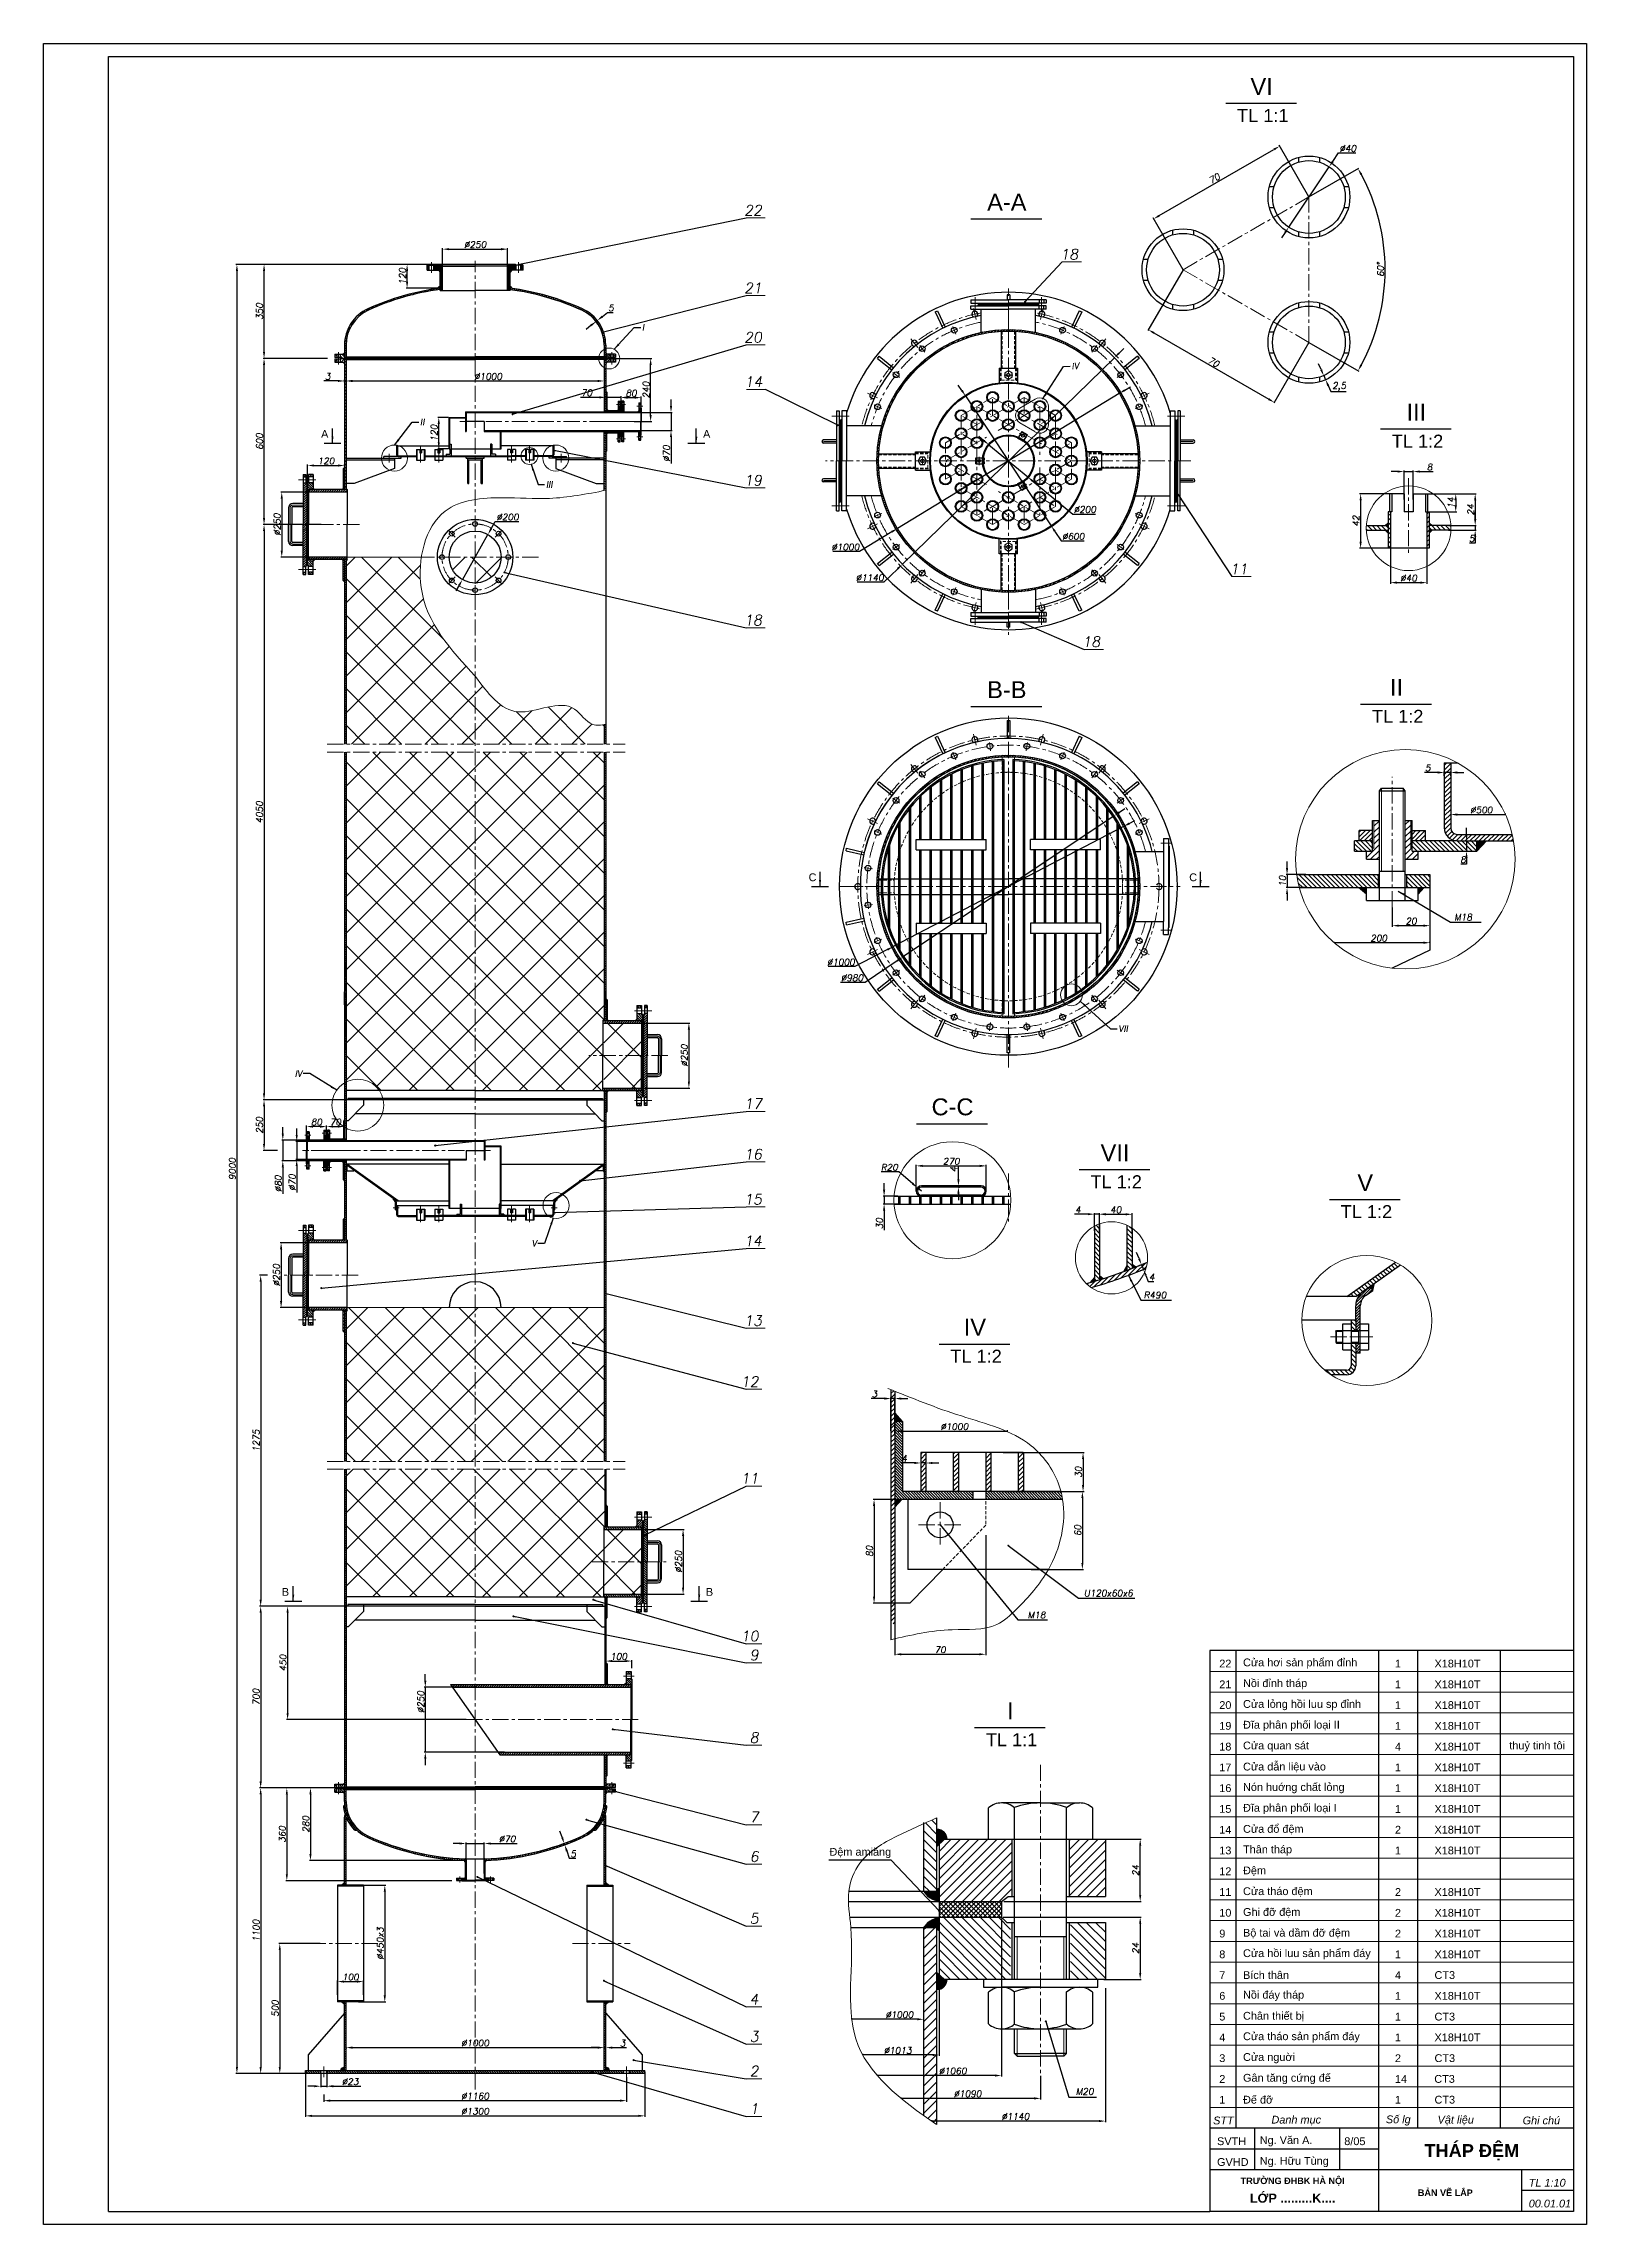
# Model space of a CAD drawing. Header units: inches. Extents: x -9 to 5931, y 0 to 8400.
import ezdxf

# ---------------------------------------------------------------- set-up
doc = ezdxf.new("R2010")
doc.units = ezdxf.units.IN
doc.header["$LTSCALE"] = 50
doc.header["$MEASUREMENT"] = 0
doc.linetypes.add('CENTER', pattern=[2, 1.25, -0.25, 0.25, -0.25])
doc.linetypes.add('HIDDEN', pattern=[0.375, 0.25, -0.125])
doc.layers.get('0').update_dxf_attribs({"plot": 0})
for name, color, linetype, lineweight in [('Dam', 2, 'Continuous', 30), ('Khuat', 6, 'HIDDEN', 13), ('kthuoc', 3, 'Continuous', 13), ('manh', 4, 'Continuous', 13), ('Tam', 1, 'CENTER', 13)]:
    doc.layers.add(name, color=color, linetype=linetype, lineweight=lineweight)
doc.styles.add('chu2.5', font='txt.shx', dxfattribs={"oblique": 10, "height": 25})
doc.styles.add('chu50', font='VNARIAL.ttf', dxfattribs={"height": 50})
doc.styles.add('chu65', font='VNARIAL.ttf', dxfattribs={"height": 65})
doc.dimstyles.new('Copy of kichthuoc2.5', dxfattribs={"dimtxt": 25, "dimasz": 25, "dimexe": 4, "dimexo": 0, "dimgap": 5, "dimtad": 1, "dimdec": 0, "dimzin": 0, "dimdsep": 46, "dimtxsty": 'chu2.5', "dimcen": 5, "dimclrd": 256, "dimclre": 256, "dimclrt": 256, "dimadec": 0, "dimazin": 0, "dimtfac": 1, "dimtdec": 0, "dimtmove": 0, "dimatfit": 0, "dimfxl": 0, "dimtolj": 1, "dimtzin": 0, "dimarcsym": 0})
doc.dimstyles.new('kichthuoc2.5', dxfattribs={"dimtxt": 25, "dimasz": 25, "dimexe": 4, "dimexo": 0, "dimgap": 5, "dimtad": 1, "dimtoh": 1, "dimdec": 0, "dimzin": 0, "dimdsep": 46, "dimtxsty": 'chu2.5', "dimcen": 5, "dimclrd": 256, "dimclre": 256, "dimclrt": 256, "dimadec": 0, "dimazin": 0, "dimtfac": 1, "dimtdec": 0, "dimtmove": 0, "dimatfit": 0, "dimfxl": 0, "dimtolj": 1, "dimtzin": 0, "dimarcsym": 0})
pattern_1 = [(45, (18460.944, 809.528), (-4.4194174, 4.4194174), [])]
pattern_2 = [(45, (0, 494.694), (-4.419417, 4.419417), [])]
pattern_3 = [(225, (-15156.453, 11365.1914), (4.4194174, -4.4194174), [])]
pattern_4 = [(135, (-15156.453, -3092.148), (4.4194174, 4.4194174), [])]
pattern_5 = [(315, (18460.944, 14173.019), (-4.4194174, -4.4194174), [])]
pattern_6 = [(45, (18460.944, -284.3205), (-4.4194174, 4.4194174), [])]
pattern_7 = [(45, (-19294.0153, -3092.148), (1.23743687, -1.23743687), [])]
pattern_8 = [(45, (-19394.0153, -3092.148), (1.23743687, -1.23743687), [])]
pattern_9 = [(45, (22498.5065, 1034.528), (-6.1871843, 6.1871843), [])]
pattern_10 = [(45, (22498.5065, -159.3205), (-4.4194174, 4.4194174), [])]
pattern_11 = [(45, (22698.5065, 301.532), (-6.1871843, 6.1871843), [])]
pattern_12 = [(45, (22698.5065, 909.528), (-6.1871843, 6.1871843), [])]
pattern_13 = [(135, (22598.5065, -284.3205), (-1.23743687, -1.23743687), [])]
pattern_14 = [(135, (22689.0978, -284.3205), (-1.23743687, -1.23743687), [])]
pattern_15 = [(135, (18460.944, 909.528), (-4.4194174, -4.4194174), [])]
pattern_16 = [(45, (18460.944, 909.528), (-4.4194174, 4.4194174), [])]
pattern_17 = [(45, (0, 594.69), (-70.7107, 70.7107), []), (135, (0, 594.69), (-70.7107, -70.7107), [])]
pattern_18 = [(45, (22835.067, -263.662), (-8.838835, 8.838835), [])]
pattern_19 = [(45, (-2523.1113, -2737.178), (1.23743687, -1.23743687), [])]
pattern_20 = [(135, (-2791.2493, -2724.578), (1.23743687, 1.23743687), [])]
pattern_21 = [(45, (-2791.2493, -2724.578), (1.23743687, -1.23743687), [])]
pattern_22 = [(135, (2607.8249, -763.5844), (1.23743687, 1.23743687), [])]
pattern_23 = [(225, (2607.8249, 9036.6279), (1.23743687, -1.23743687), [])]
pattern_24 = [(315, (-2523.1113, 11010.2214), (1.23743687, 1.23743687), [])]
pattern_25 = [(135, (18460.944, 1034.528), (-4.4194174, -4.4194174), [])]
pattern_26 = [(45, (18460.944, 1034.528), (-4.4194174, 4.4194174), [])]
pattern_27 = [(45, (-5208.8541, -2470.9665), (-1.23743687, 1.23743687), [])]
pattern_28 = [(315, (-5208.8541, -2470.9665), (1.23743687, 1.23743687), [])]
pattern_29 = [(135, (18460.944, 809.528), (-4.4194174, -4.4194174), [])]
pattern_30 = [(135, (18460.944, -284.3205), (-4.4194174, -4.4194174), [])]
pattern_31 = [(225, (11453.8166, 12079.4503), (1.76776695, -1.76776695), [])]
pattern_32 = [(135, (11453.8166, 12079.4503), (-1.76776695, -1.76776695), [])]
pattern_33 = [(225, (5818.1938, 13818.0489), (-1.23743687, 1.23743687), [])]
pattern_34 = [(315, (687.2576, 11844.4553), (-1.23743687, -1.23743687), [])]
pattern_35 = [(45, (687.2576, 2044.243), (-1.23743687, 1.23743687), [])]
pattern_36 = [(45, (6086.3318, 83.2495), (-1.23743687, 1.23743687), [])]
pattern_37 = [(135, (6086.3318, 83.2495), (-1.23743687, -1.23743687), [])]
pattern_38 = [(135, (5818.1938, 70.6495), (-1.23743687, -1.23743687), [])]
pattern_39 = [(45, (-20.5485, 478.963), (-5.303301, 5.303301), [])]
pattern_40 = [(45, (0, 594.6938), (-1.3258252, 1.3258252), []), (135, (0, 594.6938), (-1.3258252, -1.3258252), [])]
pattern_41 = [(135, (0, 594.694), (-4.419417, -4.419417), [])]
pattern_42 = [(135, (0, 494.694), (-4.419417, -4.419417), [])]
pattern_43 = [(45, (0, 594.694), (-4.419417, 4.419417), [])]

msp = doc.modelspace()

# ---------------------------------------------------------------- texts
at = {"layer": 'kthuoc'}
for s, insert, char_height, width, attachment_point, style in [('VI', (4680.5, 8234.6), 65, 383.94, 5, 'chu65'), ('TL 1:1', (4586, 8148.1), 50, 530.059, 1, 'chu50'), ('A-A', (3699.4, 7789.2), 65, 383.94, 5, 'chu65'), ('III', (5276.2, 6980.2), 65, 383.94, 5, 'chu65'), ('TL 1:2', (5181.7, 6893.7), 50, 530.059, 1, 'chu50'), ('B-B', (3699.4, 5911.5), 65, 383.94, 5, 'chu65'), ('II', (5199.7, 5920.4), 65, 383.94, 5, 'chu65'), ('TL 1:2', (5105.3, 5833.8), 50, 530.059, 1, 'chu50'), ('C-C', (3490.4, 4304.1), 65, 383.94, 5, 'chu65'), ('VII', (4116, 4127.5), 65, 383.94, 5, 'chu65'), ('TL 1:2', (4021.5, 4041), 50, 530.059, 1, 'chu50'), ('V', (5079.4, 4012.5), 65, 383.94, 5, 'chu65'), ('TL 1:2', (4984.9, 3926), 50, 530.059, 1, 'chu50'), ('IV', (3576.5, 3455.7), 65, 383.94, 5, 'chu65'), ('TL 1:2', (3482.1, 3369.2), 50, 530.059, 1, 'chu50'), ('I', (3713.1, 1978.5), 65, 383.94, 5, 'chu65'), ('TL 1:1', (3618.7, 1892), 50, 530.059, 1, 'chu50')]:
    msp.add_mtext(s, dxfattribs=dict(at, insert=insert, char_height=char_height, width=width, attachment_point=attachment_point, style=style))
at = {"layer": 'kthuoc', "insert": (3947.4, 7169.8), "char_height": 25, "attachment_point": 1, "rotation": 2.95052, "style": 'chu2.5'}
msp.add_mtext('{\\fTxt|b0|i0|c163|p2;I}V', dxfattribs=at)
at = {"layer": 'kthuoc', "insert": (3964.9, 524.2), "char_height": 25, "attachment_point": 1, "style": 'chu2.5'}
msp.add_mtext('\\A1;M20', dxfattribs=at)
at = {"layer": 'manh', "style": 'chu2.5'}
for s, insert, char_height, attachment_point in [('22', (2756.5, 7737.9), 40, 9), ('18', (3974.1, 7568.6), 40, 9), ('21', (2756.5, 7439), 40, 9), ('\\A1;I', (2295, 7319.4), 25, 1), ('20', (2756.5, 7248.9), 40, 9), ('14', (2758.3, 7077.7), 40, 9), ('\\A1;II', (1440, 6954.8), 25, 1), ('19', (2756.5, 6697.9), 40, 9), ('\\A1;III', (1924.7, 6714.1), 25, 1), ('11', (4627.3, 6356.7), 40, 9), ('18', (2756.5, 6159.3), 40, 9), ('18', (4058.8, 6076.2), 40, 9), ('M18', (5490.6, 5047.9), 25, 3), ('\\A1;VII', (4129.1, 4617.9), 25, 1), ('\\A1;IV', (985.7, 4420), 25, 9), ('17', (2756.5, 4296.9), 40, 9), ('16', (2756.5, 4102), 40, 9), ('15', (2756.5, 3928.6), 40, 9), ('\\A1;V', (1889.1, 3766.1), 25, 9), ('14', (2756.5, 3768.3), 40, 9), ('R490', (4313.3, 3592.1), 25, 3), ('13', (2756.5, 3461.3), 40, 9), ('12', (2743.6, 3226.5), 40, 9), ('11', (2743.6, 2853.2), 40, 9), ('U120x60x6', (4184.5, 2443.9), 25, 3), ('M18', (3848.5, 2359.6), 25, 3), ('10', (2743.6, 2246), 40, 9), ('9', (2743.6, 2173.3), 40, 9), ('8', (2743.6, 1854.9), 40, 9), ('7', (2743.6, 1549), 40, 9), ('6', (2743.6, 1396.7), 40, 9), ('5', (2743.6, 1158.8), 40, 9), ('4', (2743.6, 847.4), 40, 9), ('3', (2743.6, 703.7), 40, 9), ('2', (2743.6, 570.5), 40, 9), ('1', (2743.6, 425.5), 40, 9)]:
    msp.add_mtext(s, dxfattribs=dict(at, insert=insert, char_height=char_height, attachment_point=attachment_point))
at = {"layer": 'manh'}
for s, insert, char_height, width, attachment_point in [('{\\f.VnArial|b0|i0|c0|p34;A}', (1059.1, 6896.6), 30, 272.762, 4), ('{\\f.VnArial|b0|i0|c0|p34;A}', (2529.8, 6896.6), 30, 272.762, 4), ('{\\f.VnArial|b0|i0|c0|p34;C}', (2936.2, 5188.6), 30, 272.762, 4), ('{\\f.VnArial|b0|i0|c0|p34;C}', (4401.6, 5188.6), 30, 272.762, 4), ('{\\f.VnArial|b0|i0|c0|p34;B}', (908, 2436.3), 30, 272.762, 4), ('{\\f.VnArial|b0|i0|c0|p34;B}', (2540.8, 2436.3), 30, 272.762, 4), ('{\\f.VnArial|b0|i0|c0|p34;Cöa h¬i s¶n phÈm ®Ønh}', (4608.9, 2160.1), 30, 525.069, 4), ('{\\f.VnArial|b0|i0|c0|p34;22}', (4517.4, 2160.1), 30, 187.104, 4), ('{\\f.VnArial|b0|i0|c0|p34;Nåi ®Ønh th¸p}', (4608.9, 2080.1), 30, 491.789, 4), ('{\\f.VnArial|b0|i0|c0|p34;1}', (5193.8, 2160.1), 30, 187.104, 4), ('{\\f.VnArial|b0|i0|c0|p34;X18H10T}', (5346.1, 2160.1), 30, 187.104, 4), ('{\\f.VnArial|b0|i0|c0|p34;21}', (4517.4, 2080.1), 30, 187.104, 4), ('{\\f.VnArial|b0|i0|c0|p34;Cöa láng håi luu sp ®Ønh}', (4608.9, 2000.1), 30, 525.069, 4), ('{\\f.VnArial|b0|i0|c0|p34;1}', (5193.8, 2080.1), 30, 187.104, 4), ('{\\f.VnArial|b0|i0|c0|p34;X18H10T}', (5346.1, 2080.1), 30, 187.104, 4), ('{\\f.VnArial|b0|i0|c0|p34;20}', (4517.4, 2000.1), 30, 187.104, 4), ('{\\f.VnArial|b0|i0|c0|p34;19}', (4517.4, 1920.1), 30, 187.104, 4), ('{\\f.VnArial|b0|i0|c0|p34;§Üa ph©n phèi lo¹i II}', (4608.9, 1920.1), 30, 525.069, 4), ('{\\f.VnArial|b0|i0|c0|p34;1}', (5193.8, 2000.1), 30, 187.104, 4), ('{\\f.VnArial|b0|i0|c0|p34;1}', (5193.8, 1920.1), 30, 187.104, 4), ('{\\f.VnArial|b0|i0|c0|p34;X18H10T}', (5346.1, 2000.1), 30, 187.104, 4), ('{\\f.VnArial|b0|i0|c0|p34;X18H10T}', (5346.1, 1920.1), 30, 187.104, 4), ('{\\f.VnArial|b0|i0|c0|p34;18}', (4517.4, 1840.1), 30, 187.104, 4), ('{\\f.VnArial|b0|i0|c0|p34;Cöa quan s¸t}', (4608.9, 1840.1), 30, 634.857, 4), ('{\\f.VnArial|b0|i0|c0|p34;4}', (5193.8, 1840.1), 30, 187.104, 4), ('{\\f.VnArial|b0|i0|c0|p34;X18H10T}', (5346.1, 1840.1), 30, 187.104, 4), ('{\\f.VnArial|b0|i0|c0|p34;thuû tinh t«i}', (5634.2, 1840.1), 30, 337, 4), ('{\\f.VnArial|b0|i0|c0|p34;17}', (4517.4, 1760.1), 30, 187.104, 4), ('{\\f.VnArial|b0|i0|c0|p34;Cöa dÉn liÖu vµo}', (4608.9, 1760.1), 30, 525.069, 4), ('{\\f.VnArial|b0|i0|c0|p34;1}', (5193.8, 1760.1), 30, 187.104, 4), ('{\\f.VnArial|b0|i0|c0|p34;X18H10T}', (5346.1, 1760.1), 30, 187.104, 4), ('{\\f.VnArial|b0|i0|c0|p34;16}', (4517.4, 1680.1), 30, 187.104, 4), ('{\\f.VnArial|b0|i0|c0|p34;Nãn huíng chÊt láng}', (4608.9, 1680.1), 30, 757.5, 4), ('{\\f.VnArial|b0|i0|c0|p34;1}', (5193.8, 1680.1), 30, 187.104, 4), ('{\\f.VnArial|b0|i0|c0|p34;X18H10T}', (5346.1, 1680.1), 30, 187.104, 4), ('{\\f.VnArial|b0|i0|c0|p34;15}', (4517.4, 1600.1), 30, 187.104, 4), ('{\\f.VnArial|b0|i0|c0|p34;§Üa ph©n phèi lo¹i I}', (4608.9, 1600.1), 30, 715.778, 4), ('{\\f.VnArial|b0|i0|c0|p34;1}', (5193.8, 1600.1), 30, 187.104, 4), ('{\\f.VnArial|b0|i0|c0|p34;X18H10T}', (5346.1, 1600.1), 30, 187.104, 4), ('{\\f.VnArial|b0|i0|c0|p34;14}', (4517.4, 1520.1), 30, 187.104, 4), ('{\\f.VnArial|b0|i0|c0|p34;Cöa ®æ ®Öm}', (4608.9, 1520.1), 30, 342.593, 4), ('{\\f.VnArial|b0|i0|c0|p34;2}', (5193.8, 1520.1), 30, 187.104, 4), ('{\\f.VnArial|b0|i0|c0|p34;X18H10T}', (5346.1, 1520.1), 30, 187.104, 4), ('{\\f.VnArial|b0|i0|c0|p34;§Öm ami¨ng}', (3016.5, 1430.5), 30, 377.592, 4), ('{\\f.VnArial|b0|i0|c0|p34;13}', (4517.4, 1440.1), 30, 187.104, 4), ('{\\f.VnArial|b0|i0|c0|p34;Th©n th¸p}', (4608.9, 1440.1), 30, 187.104, 4), ('{\\f.VnArial|b0|i0|c0|p34;1}', (5193.8, 1440.1), 30, 187.104, 4), ('{\\f.VnArial|b0|i0|c0|p34;X18H10T}', (5346.1, 1440.1), 30, 187.104, 4), ('{\\f.VnArial|b0|i0|c0|p34;12}', (4517.4, 1360.1), 30, 187.104, 4), ('{\\f.VnArial|b0|i0|c0|p34;§Öm}', (4608.9, 1360.1), 30, 187.104, 4), ('{\\f.VnArial|b0|i0|c0|p34;11}', (4517.4, 1280.1), 30, 187.104, 4), ('{\\f.VnArial|b0|i0|c0|p34;Cöa th¸o ®Öm}', (4608.9, 1280.1), 30, 525.069, 4), ('{\\f.VnArial|b0|i0|c0|p34;2}', (5193.8, 1280.1), 30, 187.104, 4), ('{\\f.VnArial|b0|i0|c0|p34;X18H10T}', (5346.1, 1280.1), 30, 187.104, 4), ('{\\f.VnArial|b0|i0|c0|p34;10}', (4517.4, 1200.1), 30, 187.104, 4), ('{\\f.VnArial|b0|i0|c0|p34;Ghi ®ì ®Öm}', (4608.9, 1200.1), 30, 525.069, 4), ('{\\f.VnArial|b0|i0|c0|p34;2}', (5193.8, 1200.1), 30, 187.104, 4), ('{\\f.VnArial|b0|i0|c0|p34;X18H10T}', (5346.1, 1200.1), 30, 187.104, 4), ('{\\f.VnArial|b0|i0|c0|p34;9}', (4517.4, 1120.1), 30, 187.104, 4), ('{\\f.VnArial|b0|i0|c0|p34;Bé tai vµ dÇm ®ì ®Öm}', (4608.9, 1120.1), 30, 487.1, 4), ('{\\f.VnArial|b0|i0|c0|p34;2}', (5193.8, 1120.1), 30, 187.104, 4), ('{\\f.VnArial|b0|i0|c0|p34;X18H10T}', (5346.1, 1120.1), 30, 187.104, 4), ('{\\f.VnArial|b0|i0|c0|p34;8}', (4517.4, 1040.1), 30, 187.104, 4), ('{\\f.VnArial|b0|i0|c0|p34;Cöa håi luu s¶n phÈm ®¸y}', (4608.9, 1040.1), 30, 525.069, 4), ('{\\f.VnArial|b0|i0|c0|p34;1}', (5193.8, 1040.1), 30, 187.104, 4), ('{\\f.VnArial|b0|i0|c0|p34;X18H10T}', (5346.1, 1040.1), 30, 187.104, 4), ('{\\f.VnArial|b0|i0|c0|p34;7}', (4517.4, 960.1), 30, 187.104, 4), ('{\\f.VnArial|b0|i0|c0|p34;BÝch th©n}', (4608.9, 960.1), 30, 187.104, 4), ('{\\f.VnArial|b0|i0|c0|p34;4}', (5193.8, 960.1), 30, 187.104, 4), ('{\\f.VnArial|b0|i0|c0|p34;CT3}', (5346.1, 960.1), 30, 187.104, 4), ('{\\f.VnArial|b0|i0|c0|p34;6}', (4517.4, 880.1), 30, 187.104, 4), ('{\\f.VnArial|b0|i0|c0|p34;Nåi ®¸y th¸p}', (4608.9, 880.1), 30, 361.481, 4), ('{\\f.VnArial|b0|i0|c0|p34;1}', (5193.8, 880.1), 30, 187.104, 4), ('{\\f.VnArial|b0|i0|c0|p34;X18H10T}', (5346.1, 880.1), 30, 187.104, 4), ('{\\f.VnArial|b0|i0|c0|p34;5}', (4517.4, 800.1), 30, 187.104, 4), ('{\\f.VnArial|b0|i0|c0|p34;Ch©n thiÕt bÞ}', (4608.9, 800.1), 30, 525.069, 4), ('{\\f.VnArial|b0|i0|c0|p34;1}', (5193.8, 800.1), 30, 187.104, 4), ('{\\f.VnArial|b0|i0|c0|p34;CT3}', (5346.1, 800.1), 30, 187.104, 4), ('{\\f.VnArial|b0|i0|c0|p34;4}', (4517.4, 720.1), 30, 187.104, 4), ('{\\f.VnArial|b0|i0|c0|p34;Cöa th¸o s¶n phÈm ®¸y}', (4608.9, 720.1), 30, 461.6, 4), ('{\\f.VnArial|b0|i0|c0|p34;1}', (5193.8, 720.1), 30, 187.104, 4), ('{\\f.VnArial|b0|i0|c0|p34;X18H10T}', (5346.1, 720.1), 30, 187.104, 4), ('{\\f.VnArial|b0|i0|c0|p34;3}', (4517.4, 640.1), 30, 187.104, 4), ('{\\f.VnArial|b0|i0|c0|p34;Cöa nguêi}', (4608.9, 640.1), 30, 499.5, 4), ('{\\f.VnArial|b0|i0|c0|p34;2}', (5193.8, 640.1), 30, 187.104, 4), ('{\\f.VnArial|b0|i0|c0|p34;CT3}', (5346.1, 640.1), 30, 187.104, 4), ('{\\f.VnArial|b0|i0|c0|p34;2}', (4517.4, 560.1), 30, 187.104, 4), ('{\\f.VnArial|b0|i0|c0|p34;G©n t¨ng cøng ®Õ}', (4608.9, 560.1), 30, 525.069, 4), ('{\\f.VnArial|b0|i0|c0|p34;14}', (5193.8, 560.1), 30, 187.104, 4), ('{\\f.VnArial|b0|i0|c0|p34;CT3}', (5345.2, 560.1), 30, 187.104, 4), ('{\\f.VnArial|b0|i0|c0|p34;1}', (4517.4, 480.1), 30, 187.104, 4), ('{\\f.VnArial|b0|i0|c0|p34;§Õ ®ì}', (4608.9, 480.1), 30, 468, 4), ('{\\f.VnArial|b0|i1|c0|p34;Danh môc}', (4718.3, 400.1), 30, 295.086, 4), ('{\\f.VnArial|b0|i1|c0|p34;Sè lg}', (5158.9, 400.1), 30, 187.104, 4), ('{\\f.VnArial|b0|i0|c0|p34;1}', (5193.8, 480.1), 30, 187.104, 4), ('{\\f.VnArial|b0|i0|c0|p34;CT3}', (5346.1, 480.1), 30, 187.104, 4), ('{\\f.VnArial|b0|i1|c0|p34;VËt liÖu}', (5358, 400.1), 30, 187.104, 4), ('{\\f.VnArial|b0|i1|c0|p34;STT}', (4493.7, 400.1), 30, 187.104, 4), ('{\\f.VnArial|b0|i0|c0|p34;Ng. V¨n A.}', (4673.3, 320.1), 30, 272.762, 4), ('{\\f.VnArial|b0|i0|c0|p34;8/05}', (4998.7, 320.1), 30, 272.762, 4), ('{\\f.VnArial|b0|i1|c0|p34;Ghi chó}', (5685.3, 400.1), 30, 187.104, 4), ('{\\f.VnArial|b0|i0|c0|p34;SVTH}', (4508.9, 320.1), 30, 187.104, 4), ('{\\f.VnArial|b0|i0|c0|p34;GVHD}', (4508.9, 240.1), 30, 187.104, 4), ('{\\f.VnArial|b0|i0|c0|p34;Ng. H÷u Tïng}', (4673.3, 240.1), 30, 362.762, 4), ('{\\f.VnArialH|b1|i0|c0|p34;Th¸p ®Öm}', (5489.9, 277.7), 50, 599.767, 5), ('{\\f.VnArialH|b1|i0|c0|p34;tr¦êng §Hbk hµ néi}', (4799.9, 164.5), 25, 599.767, 5), ('{\\f.VnArial|b0|i1|c0|p34;TL 1:10}', (5708.9, 160.1), 30, 187.104, 4), ('{\\f.VnArialH|b1|i0|c0|p34;Líp .........K....}', (4799.9, 100.8), 35, 599.767, 5), ('{\\f.VnArialH|b1|i0|c0|p34;B¶n vÏ l¾p}', (5387.8, 122), 25, 599.767, 5), ('{\\f.VnArial|b0|i1|c0|p34;00.01.01}', (5708.9, 80.1), 30, 187.104, 4)]:
    msp.add_mtext(s, dxfattribs=dict(at, insert=insert, char_height=char_height, width=width, attachment_point=attachment_point))

# ---------------------------------------------------------------- blocks, each defined once
blk = doc.blocks.new('*D57')
at = {"layer": 'DEFPOINTS', "color": 0}
for p in [(1512.3, 6960.4), (1549.1, 6960.4), (1549.1, 6839.3)]:
    blk.add_point(p, dxfattribs=at)
at = {"layer": 'kthuoc', "lineweight": -2}
for p, q in [((1549.1, 6960.4), (1508.3, 6960.4)), ((1512.3, 6864.3), (1512.3, 6935.4)), ((1549.1, 6839.3), (1508.3, 6839.3))]:
    blk.add_line(p, q, dxfattribs=at)
at = {"layer": 'kthuoc'}
for points in [[(1508.1, 6935.4), (1516.4, 6935.4), (1512.3, 6960.4)], [(1508.1, 6864.3), (1516.4, 6864.3), (1512.3, 6839.3)]]:
    blk.add_solid(points, dxfattribs=at)
at = {"layer": 'kthuoc', "insert": (1494.8, 6899.9), "char_height": 25, "attachment_point": 5, "rotation": 90, "style": 'chu2.5'}
blk.add_mtext('\\A1;120', dxfattribs=at)
blk = doc.blocks.new('*D56')
at = {"layer": 'DEFPOINTS', "color": 0}
for p in [(4148.6, 5384.5), (3262.1, 4921.7)]:
    blk.add_point(p, dxfattribs=at)
at = {"layer": 'kthuoc', "lineweight": -2}
for p, q in [((4148.6, 5384.5), (3262.1, 4921.7)), ((4170.7, 5396.1), (4192.9, 5407.7)), ((3240, 4910.1), (3114.6, 4844.6)), ((3114.6, 4844.6), (3011.5, 4844.6))]:
    blk.add_line(p, q, dxfattribs=at)
at = {"layer": 'kthuoc'}
for points in [[(4168.8, 5399.8), (4172.7, 5392.4), (4148.6, 5384.5)], [(3238, 4913.8), (3241.9, 4906.4), (3262.1, 4921.7)]]:
    blk.add_solid(points, dxfattribs=at)
at = {"layer": 'kthuoc', "insert": (3060.5, 4862.1), "char_height": 25, "attachment_point": 5, "style": 'chu2.5'}
blk.add_mtext('\\A1;∅1000', dxfattribs=at)
blk = doc.blocks.new('*D55')
at = {"layer": 'DEFPOINTS', "color": 0}
for p in [(4112.7, 5425.5), (3298, 4880.7)]:
    blk.add_point(p, dxfattribs=at)
at = {"layer": 'kthuoc', "lineweight": -2}
for p, q in [((4112.7, 5425.5), (3298, 4880.7)), ((4133.5, 5439.4), (4154.2, 5453.3)), ((3277.3, 4866.8), (3153.5, 4784)), ((3153.5, 4784), (3058.8, 4784))]:
    blk.add_line(p, q, dxfattribs=at)
at = {"layer": 'kthuoc'}
for points in [[(4131.1, 5442.8), (4135.8, 5435.9), (4112.7, 5425.5)], [(3274.9, 4870.3), (3279.6, 4863.4), (3298, 4880.7)]]:
    blk.add_solid(points, dxfattribs=at)
at = {"layer": 'kthuoc', "insert": (3103.6, 4801.5), "char_height": 25, "attachment_point": 5, "style": 'chu2.5'}
blk.add_mtext('\\A1;∅980', dxfattribs=at)
blk = doc.blocks.new('*D54')
at = {"layer": 'DEFPOINTS', "color": 0}
for p in [(3513.1, 4000), (3513.1, 4000), (3513.1, 3995)]:
    blk.add_point(p, dxfattribs=at)
at = {"layer": 'kthuoc', "lineweight": -2}
for p, q in [((3513.1, 4025), (3513.1, 4076.7)), ((3513.1, 4000), (3517.1, 4000)), ((3513.1, 3995), (3513.1, 4000)), ((3513.1, 3995), (3517.1, 3995)), ((3513.1, 3970), (3513.1, 3945))]:
    blk.add_line(p, q, dxfattribs=at)
at = {"layer": 'kthuoc'}
for points in [[(3508.9, 4025), (3517.3, 4025), (3513.1, 4000)], [(3508.9, 3970), (3517.3, 3970), (3513.1, 3995)]]:
    blk.add_solid(points, dxfattribs=at)
at = {"layer": 'kthuoc', "insert": (3495.6, 4063.4), "char_height": 25, "attachment_point": 5, "rotation": 90, "style": 'chu2.5'}
blk.add_mtext('\\A1;4', dxfattribs=at)
blk = doc.blocks.new('*D53')
at = {"layer": 'DEFPOINTS', "color": 0}
for p in [(3620.4, 4077.2), (3350.4, 3980), (3620.4, 3980)]:
    blk.add_point(p, dxfattribs=at)
at = {"layer": 'kthuoc', "lineweight": -2}
for p, q in [((3350.4, 3980), (3350.4, 4081.2)), ((3375.4, 4077.2), (3595.4, 4077.2)), ((3620.4, 3980), (3620.4, 4081.2))]:
    blk.add_line(p, q, dxfattribs=at)
at = {"layer": 'kthuoc'}
for points in [[(3375.4, 4081.4), (3375.4, 4073), (3350.4, 4077.2)], [(3595.4, 4081.4), (3595.4, 4073), (3620.4, 4077.2)]]:
    blk.add_solid(points, dxfattribs=at)
at = {"layer": 'kthuoc', "insert": (3485.4, 4094.7), "char_height": 25, "attachment_point": 5, "style": 'chu2.5'}
blk.add_mtext('\\A1;270', dxfattribs=at)
blk = doc.blocks.new('*D52')
at = {"layer": 'DEFPOINTS', "color": 0}
for p in [(3355.2, 3993), (3370.4, 3980)]:
    blk.add_point(p, dxfattribs=at)
at = {"layer": 'kthuoc', "lineweight": -2}
for p, q in [((3283.4, 4054.3), (3215.9, 4054.3)), ((3336.1, 4009.3), (3283.4, 4054.3)), ((3370.4, 3980), (3355.2, 3993))]:
    blk.add_line(p, q, dxfattribs=at)
at = {"layer": 'kthuoc'}
blk.add_solid([(3338.8, 4012.4), (3333.4, 4006.1), (3355.2, 3993)], dxfattribs=at)
at = {"layer": 'kthuoc', "insert": (3247.2, 4071.8), "char_height": 25, "attachment_point": 5, "style": 'chu2.5'}
blk.add_mtext('\\A1;R20', dxfattribs=at)
blk = doc.blocks.new('*D51')
at = {"layer": 'DEFPOINTS', "color": 0}
for p in [(3279.5, 3960), (3226.9, 3930), (3279.5, 3930)]:
    blk.add_point(p, dxfattribs=at)
at = {"layer": 'kthuoc', "lineweight": -2}
for p, q in [((3279.5, 3960), (3222.9, 3960)), ((3226.9, 3985), (3226.9, 4010)), ((3226.9, 3960), (3226.9, 3930)), ((3279.5, 3930), (3222.9, 3930)), ((3226.9, 3905), (3226.9, 3829.6))]:
    blk.add_line(p, q, dxfattribs=at)
at = {"layer": 'kthuoc'}
for points in [[(3222.8, 3985), (3231.1, 3985), (3226.9, 3960)], [(3222.8, 3905), (3231.1, 3905), (3226.9, 3930)]]:
    blk.add_solid(points, dxfattribs=at)
at = {"layer": 'kthuoc', "insert": (3209.4, 3854.8), "char_height": 25, "attachment_point": 5, "rotation": 90, "style": 'chu2.5'}
blk.add_mtext('\\A1;30', dxfattribs=at)
blk = doc.blocks.new('*D58')
at = {"layer": 'DEFPOINTS', "color": 0}
for p in [(2118.7, 7330.3), (2122.6, 7333.4), (2122.6, 7333.4)]:
    blk.add_point(p, dxfattribs=at)
at = {"layer": 'kthuoc', "lineweight": -2}
for p, q in [((2099, 7314.9), (2079.3, 7299.4)), ((2118.7, 7330.3), (2116.2, 7333.4)), ((2118.7, 7330.3), (2122.6, 7333.4)), ((2122.6, 7333.4), (2120.1, 7336.5)), ((2142.3, 7348.8), (2162, 7364.2)), ((2162, 7364.2), (2183.6, 7364.2))]:
    blk.add_line(p, q, dxfattribs=at)
at = {"layer": 'kthuoc'}
for points in [[(2096.4, 7318.1), (2101.6, 7311.6), (2118.7, 7330.3)], [(2139.7, 7352.1), (2144.9, 7345.5), (2122.6, 7333.4)]]:
    blk.add_solid(points, dxfattribs=at)
at = {"layer": 'kthuoc', "insert": (2175.3, 7381.7), "char_height": 25, "attachment_point": 5, "style": 'chu2.5'}
blk.add_mtext('\\A1;5', dxfattribs=at)
blk = doc.blocks.new('*D50')
at = {"layer": 'DEFPOINTS', "color": 0}
for p in [(1149.2, 6774.9), (1149.2, 6772.6), (1007.4, 6704.9)]:
    blk.add_point(p, dxfattribs=at)
at = {"layer": 'manh', "lineweight": -2}
for p, q in [((1007.4, 6704.9), (1007.4, 6778.9)), ((1032.4, 6774.9), (1124.2, 6774.9)), ((1149.2, 6772.6), (1149.2, 6778.9))]:
    blk.add_line(p, q, dxfattribs=at)
at = {"layer": 'manh'}
for points in [[(1032.4, 6779.1), (1032.4, 6770.7), (1007.4, 6774.9)], [(1124.2, 6779.1), (1124.2, 6770.7), (1149.2, 6774.9)]]:
    blk.add_solid(points, dxfattribs=at)
at = {"layer": 'manh', "insert": (1078.3, 6792.4), "char_height": 25, "attachment_point": 5, "style": 'chu2.5'}
blk.add_mtext('\\A1;120', dxfattribs=at)
blk = doc.blocks.new('*D49')
at = {"layer": 'DEFPOINTS', "color": 0}
for p in [(2155.2, 2169.8), (2255.2, 2169.8), (2255.2, 2143)]:
    blk.add_point(p, dxfattribs=at)
at = {"layer": 'manh', "lineweight": -2}
for p, q in [((2155.2, 2169.8), (2155.2, 2165.8)), ((2180.2, 2169.8), (2230.2, 2169.8)), ((2255.2, 2143), (2255.2, 2173.8))]:
    blk.add_line(p, q, dxfattribs=at)
at = {"layer": 'manh'}
for points in [[(2180.2, 2174), (2180.2, 2165.7), (2155.2, 2169.8)], [(2230.2, 2174), (2230.2, 2165.7), (2255.2, 2169.8)]]:
    blk.add_solid(points, dxfattribs=at)
at = {"layer": 'manh', "insert": (2205.2, 2187.3), "char_height": 25, "attachment_point": 5, "style": 'chu2.5'}
blk.add_mtext('\\A1;100', dxfattribs=at)
blk = doc.blocks.new('*D48')
at = {"layer": 'DEFPOINTS', "color": 0}
for p in [(1390.2, 7549.3), (1541.2, 7549.3), (1517.2, 7458.2)]:
    blk.add_point(p, dxfattribs=at)
at = {"layer": 'manh', "lineweight": -2}
for p, q in [((1541.2, 7549.3), (1386.2, 7549.3)), ((1390.2, 7483.2), (1390.2, 7524.3)), ((1517.2, 7458.2), (1386.2, 7458.2))]:
    blk.add_line(p, q, dxfattribs=at)
at = {"layer": 'manh'}
for points in [[(1386, 7524.3), (1394.4, 7524.3), (1390.2, 7549.3)], [(1386, 7483.2), (1394.4, 7483.2), (1390.2, 7458.2)]]:
    blk.add_solid(points, dxfattribs=at)
at = {"layer": 'manh', "insert": (1372.7, 7503.7), "char_height": 25, "attachment_point": 5, "rotation": 90, "style": 'chu2.5'}
blk.add_mtext('\\A1;120', dxfattribs=at)
blk = doc.blocks.new('*D22')
at = {"layer": 'DEFPOINTS', "color": 0}
for p in [(2155.2, 7069.4), (2155.2, 7037.4), (2214.9, 7027.2)]:
    blk.add_point(p, dxfattribs=at)
at = {"layer": 'manh', "lineweight": -2}
for p, q in [((2155.2, 7069.4), (2155.2, 7033.4)), ((2130.2, 7037.4), (2057.7, 7037.4)), ((2214.9, 7037.4), (2155.2, 7037.4)), ((2214.9, 7027.2), (2214.9, 7041.4)), ((2239.9, 7037.4), (2264.9, 7037.4))]:
    blk.add_line(p, q, dxfattribs=at)
at = {"layer": 'manh'}
for points in [[(2130.2, 7041.6), (2130.2, 7033.3), (2155.2, 7037.4)], [(2239.9, 7041.6), (2239.9, 7033.3), (2214.9, 7037.4)]]:
    blk.add_solid(points, dxfattribs=at)
at = {"layer": 'manh', "insert": (2081.5, 7054.9), "char_height": 25, "attachment_point": 5, "style": 'chu2.5'}
blk.add_mtext('\\A1;70', dxfattribs=at)
blk = doc.blocks.new('*D21')
at = {"layer": 'DEFPOINTS', "color": 0}
for p in [(1687.2, 1467.1), (1687.2, 1351.3), (1617.2, 1340.7)]:
    blk.add_point(p, dxfattribs=at)
at = {"layer": 'kthuoc', "lineweight": -2}
for p, q in [((1592.2, 1467.1), (1567.2, 1467.1)), ((1617.2, 1340.7), (1617.2, 1471.1)), ((1617.2, 1467.1), (1687.2, 1467.1)), ((1687.2, 1351.3), (1687.2, 1471.1)), ((1712.2, 1467.1), (1814.2, 1467.1))]:
    blk.add_line(p, q, dxfattribs=at)
at = {"layer": 'kthuoc'}
for points in [[(1592.2, 1471.3), (1592.2, 1462.9), (1617.2, 1467.1)], [(1712.2, 1471.3), (1712.2, 1462.9), (1687.2, 1467.1)]]:
    blk.add_solid(points, dxfattribs=at)
at = {"layer": 'kthuoc', "insert": (1775.7, 1484.6), "char_height": 25, "attachment_point": 5, "style": 'chu2.5'}
blk.add_mtext('\\A1;%%c70', dxfattribs=at)
blk = doc.blocks.new('*D20')
at = {"layer": 'DEFPOINTS', "color": 0}
for p in [(2168.6, 4627.1), (2155.1, 4377.1), (2475.3, 4377.1)]:
    blk.add_point(p, dxfattribs=at)
at = {"layer": 'manh', "lineweight": -2}
for p, q in [((2168.6, 4627.1), (2479.3, 4627.1)), ((2475.3, 4602.1), (2475.3, 4402.1)), ((2155.1, 4377.1), (2479.3, 4377.1))]:
    blk.add_line(p, q, dxfattribs=at)
at = {"layer": 'manh'}
for points in [[(2471.1, 4602.1), (2479.4, 4602.1), (2475.3, 4627.1)], [(2471.1, 4402.1), (2479.4, 4402.1), (2475.3, 4377.1)]]:
    blk.add_solid(points, dxfattribs=at)
at = {"layer": 'manh', "insert": (2457.8, 4502.1), "char_height": 25, "attachment_point": 5, "rotation": 90, "style": 'chu2.5'}
blk.add_mtext('\\A1;%%c250', dxfattribs=at)
blk = doc.blocks.new('*D47')
at = {"layer": 'DEFPOINTS', "color": 0}
for p in [(2152.4, 7187.2), (2328, 7187.2), (2264.6, 6944.3)]:
    blk.add_point(p, dxfattribs=at)
at = {"layer": 'manh', "lineweight": -2}
for p, q in [((2152.4, 7187.2), (2332, 7187.2)), ((2328, 6969.3), (2328, 7162.2)), ((2264.6, 6944.3), (2332, 6944.3))]:
    blk.add_line(p, q, dxfattribs=at)
at = {"layer": 'manh'}
for points in [[(2323.9, 7162.2), (2332.2, 7162.2), (2328, 7187.2)], [(2323.9, 6969.3), (2332.2, 6969.3), (2328, 6944.3)]]:
    blk.add_solid(points, dxfattribs=at)
at = {"layer": 'manh', "insert": (2310.5, 7065.8), "char_height": 25, "attachment_point": 5, "rotation": 90, "style": 'chu2.5'}
blk.add_mtext('\\A1;240', dxfattribs=at)
blk = doc.blocks.new('*D19')
at = {"layer": 'DEFPOINTS', "color": 0}
for p in [(1082.7, 7549.3), (735, 581.1), (961.2, 581.1)]:
    blk.add_point(p, dxfattribs=at)
at = {"layer": 'manh', "lineweight": -2}
for p, q in [((1082.7, 7549.3), (731, 7549.3)), ((735, 7524.3), (735, 606.1)), ((961.2, 581.1), (731, 581.1))]:
    blk.add_line(p, q, dxfattribs=at)
at = {"layer": 'manh'}
for points in [[(730.8, 7524.3), (739.1, 7524.3), (735, 7549.3)], [(730.8, 606.1), (739.1, 606.1), (735, 581.1)]]:
    blk.add_solid(points, dxfattribs=at)
at = {"layer": 'manh', "insert": (717.5, 4065.2), "char_height": 25, "attachment_point": 5, "rotation": 90, "style": 'chu2.5'}
blk.add_mtext('\\A1;9000', dxfattribs=at)
blk = doc.blocks.new('*D18')
at = {"layer": 'DEFPOINTS', "color": 0}
for p in [(839.5, 7187.2), (936, 7187.2), (936, 6547.3)]:
    blk.add_point(p, dxfattribs=at)
at = {"layer": 'manh', "lineweight": -2}
for p, q in [((936, 7187.2), (835.5, 7187.2)), ((839.5, 6572.3), (839.5, 7162.2)), ((936, 6547.3), (835.5, 6547.3))]:
    blk.add_line(p, q, dxfattribs=at)
at = {"layer": 'manh'}
for points in [[(835.4, 7162.2), (843.7, 7162.2), (839.5, 7187.2)], [(835.4, 6572.3), (843.7, 6572.3), (839.5, 6547.3)]]:
    blk.add_solid(points, dxfattribs=at)
at = {"layer": 'manh', "insert": (822, 6867.2), "char_height": 25, "attachment_point": 5, "rotation": 90, "style": 'chu2.5'}
blk.add_mtext('\\A1;600', dxfattribs=at)
blk = doc.blocks.new('*D45')
at = {"layer": 'DEFPOINTS', "color": 0}
for p in [(839.5, 7549.3), (1652.2, 7549.3), (1084.4, 7187.2)]:
    blk.add_point(p, dxfattribs=at)
at = {"layer": 'manh', "lineweight": -2}
for p, q in [((1652.2, 7549.3), (835.5, 7549.3)), ((839.5, 7212.2), (839.5, 7524.3)), ((1084.4, 7187.2), (835.5, 7187.2))]:
    blk.add_line(p, q, dxfattribs=at)
at = {"layer": 'manh'}
for points in [[(835.4, 7524.3), (843.7, 7524.3), (839.5, 7549.3)], [(835.4, 7212.2), (843.7, 7212.2), (839.5, 7187.2)]]:
    blk.add_solid(points, dxfattribs=at)
at = {"layer": 'manh', "insert": (822, 7368.2), "char_height": 25, "attachment_point": 5, "rotation": 90, "style": 'chu2.5'}
blk.add_mtext('\\A1;350', dxfattribs=at)
blk = doc.blocks.new('*D17')
at = {"layer": 'DEFPOINTS', "color": 0}
for p in [(1264.3, 2381.1), (826.5, 1681.1), (1214, 1681.1)]:
    blk.add_point(p, dxfattribs=at)
at = {"layer": 'manh', "lineweight": -2}
for p, q in [((1264.3, 2381.1), (822.5, 2381.1)), ((826.5, 2356.1), (826.5, 1706.1)), ((1214, 1681.1), (822.5, 1681.1))]:
    blk.add_line(p, q, dxfattribs=at)
at = {"layer": 'manh'}
for points in [[(822.3, 2356.1), (830.6, 2356.1), (826.5, 2381.1)], [(822.3, 1706.1), (830.6, 1706.1), (826.5, 1681.1)]]:
    blk.add_solid(points, dxfattribs=at)
at = {"layer": 'manh', "insert": (809, 2031.1), "char_height": 25, "attachment_point": 5, "rotation": 90, "style": 'chu2.5'}
blk.add_mtext('\\A1;700', dxfattribs=at)
blk = doc.blocks.new('*D16')
at = {"layer": 'DEFPOINTS', "color": 0}
for p in [(852.7, 3656.1), (826.5, 2381.1), (1264.3, 2381.1)]:
    blk.add_point(p, dxfattribs=at)
at = {"layer": 'manh', "lineweight": -2}
for p, q in [((852.7, 3656.1), (822.5, 3656.1)), ((826.5, 3631.1), (826.5, 2406.1)), ((1264.3, 2381.1), (822.5, 2381.1))]:
    blk.add_line(p, q, dxfattribs=at)
at = {"layer": 'manh'}
for points in [[(822.3, 3631.1), (830.6, 3631.1), (826.5, 3656.1)], [(822.3, 2406.1), (830.6, 2406.1), (826.5, 2381.1)]]:
    blk.add_solid(points, dxfattribs=at)
at = {"layer": 'manh', "insert": (809, 3018.6), "char_height": 25, "attachment_point": 5, "rotation": 90, "style": 'chu2.5'}
blk.add_mtext('\\A1;1275', dxfattribs=at)
blk = doc.blocks.new('*D15')
at = {"layer": 'DEFPOINTS', "color": 0}
for p in [(1059.4, 6547.3), (839.5, 4331.1), (1155.4, 4331.1)]:
    blk.add_point(p, dxfattribs=at)
at = {"layer": 'manh', "lineweight": -2}
for p, q in [((1059.4, 6547.3), (835.5, 6547.3)), ((839.5, 6522.3), (839.5, 4356.1)), ((1155.4, 4331.1), (835.5, 4331.1))]:
    blk.add_line(p, q, dxfattribs=at)
at = {"layer": 'manh'}
for points in [[(835.4, 6522.3), (843.7, 6522.3), (839.5, 6547.3)], [(835.4, 4356.1), (843.7, 4356.1), (839.5, 4331.1)]]:
    blk.add_solid(points, dxfattribs=at)
at = {"layer": 'manh', "insert": (822, 5439.2), "char_height": 25, "attachment_point": 5, "rotation": 90, "style": 'chu2.5'}
blk.add_mtext('\\A1;4050', dxfattribs=at)
blk = doc.blocks.new('*D6')
at = {"layer": 'DEFPOINTS', "color": 0}
for p in [(3368.1, 2956.3), (3368.1, 2932.8), (3388.1, 2932.8)]:
    blk.add_point(p, dxfattribs=at)
at = {"layer": 'manh', "lineweight": -2}
for p, q in [((3368.1, 2956.3), (3368.1, 2928.8)), ((3343.1, 2932.8), (3291.5, 2932.8)), ((3388.1, 2932.8), (3368.1, 2932.8)), ((3388.1, 2932.8), (3388.1, 2936.8)), ((3413.1, 2932.8), (3438.1, 2932.8))]:
    blk.add_line(p, q, dxfattribs=at)
at = {"layer": 'manh'}
for points in [[(3343.1, 2937), (3343.1, 2928.6), (3368.1, 2932.8)], [(3413.1, 2937), (3413.1, 2928.6), (3388.1, 2932.8)]]:
    blk.add_solid(points, dxfattribs=at)
at = {"layer": 'manh', "insert": (3304.8, 2950.3), "char_height": 25, "attachment_point": 5, "style": 'chu2.5'}
blk.add_mtext('\\A1;4', dxfattribs=at)
blk = doc.blocks.new('*D5')
at = {"layer": 'DEFPOINTS', "color": 0}
for p in [(3253.1, 3181), (3253.1, 3056.1), (3268.1, 3045.6)]:
    blk.add_point(p, dxfattribs=at)
at = {"layer": 'manh', "lineweight": -2}
for p, q in [((3228.1, 3181), (3176.5, 3181)), ((3253.1, 3056.1), (3253.1, 3185)), ((3268.1, 3181), (3253.1, 3181)), ((3268.1, 3045.6), (3268.1, 3185)), ((3293.1, 3181), (3318.1, 3181))]:
    blk.add_line(p, q, dxfattribs=at)
at = {"layer": 'manh'}
for points in [[(3228.1, 3185.1), (3228.1, 3176.8), (3253.1, 3181)], [(3293.1, 3185.1), (3293.1, 3176.8), (3268.1, 3181)]]:
    blk.add_solid(points, dxfattribs=at)
at = {"layer": 'manh', "insert": (3189.8, 3198.5), "char_height": 25, "attachment_point": 5, "style": 'chu2.5'}
blk.add_mtext('\\A1;3', dxfattribs=at)
blk = doc.blocks.new('*D41')
at = {"layer": 'DEFPOINTS', "color": 0}
for p in [(3618.1, 2654.3), (3268.1, 2404.8), (3618.1, 2196)]:
    blk.add_point(p, dxfattribs=at)
at = {"layer": 'manh', "lineweight": -2}
for p, q in [((3618.1, 2654.3), (3618.1, 2192)), ((3268.1, 2404.8), (3268.1, 2192)), ((3293.1, 2196), (3593.1, 2196))]:
    blk.add_line(p, q, dxfattribs=at)
at = {"layer": 'manh'}
for points in [[(3293.1, 2200.2), (3293.1, 2191.8), (3268.1, 2196)], [(3593.1, 2200.2), (3593.1, 2191.8), (3618.1, 2196)]]:
    blk.add_solid(points, dxfattribs=at)
at = {"layer": 'manh', "insert": (3443.1, 2213.5), "char_height": 25, "attachment_point": 5, "style": 'chu2.5'}
blk.add_mtext('\\A1;70', dxfattribs=at)
blk = doc.blocks.new('*D40')
at = {"layer": 'DEFPOINTS', "color": 0}
for p in [(3318.1, 2792.6), (3188.3, 2392.6), (3297.2, 2392.6)]:
    blk.add_point(p, dxfattribs=at)
at = {"layer": 'manh', "lineweight": -2}
for p, q in [((3318.1, 2792.6), (3184.3, 2792.6)), ((3188.3, 2767.6), (3188.3, 2417.6)), ((3297.2, 2392.6), (3184.3, 2392.6))]:
    blk.add_line(p, q, dxfattribs=at)
at = {"layer": 'manh'}
for points in [[(3184.1, 2767.6), (3192.5, 2767.6), (3188.3, 2792.6)], [(3184.1, 2417.6), (3192.5, 2417.6), (3188.3, 2392.6)]]:
    blk.add_solid(points, dxfattribs=at)
at = {"layer": 'manh', "insert": (3170.8, 2592.6), "char_height": 25, "attachment_point": 5, "rotation": 90, "style": 'chu2.5'}
blk.add_mtext('\\A1;80', dxfattribs=at)
blk = doc.blocks.new('*D39')
at = {"layer": 'DEFPOINTS', "color": 0}
for p in [(3793.1, 2822.6), (3793.1, 2522.6), (3990.3, 2522.6)]:
    blk.add_point(p, dxfattribs=at)
at = {"layer": 'manh', "lineweight": -2}
for p, q in [((3793.1, 2822.6), (3994.3, 2822.6)), ((3990.3, 2797.6), (3990.3, 2547.6)), ((3793.1, 2522.6), (3994.3, 2522.6))]:
    blk.add_line(p, q, dxfattribs=at)
at = {"layer": 'manh'}
for points in [[(3986.2, 2797.6), (3994.5, 2797.6), (3990.3, 2822.6)], [(3986.2, 2547.6), (3994.5, 2547.6), (3990.3, 2522.6)]]:
    blk.add_solid(points, dxfattribs=at)
at = {"layer": 'manh', "insert": (3972.8, 2672.6), "char_height": 25, "attachment_point": 5, "rotation": 90, "style": 'chu2.5'}
blk.add_mtext('\\A1;60', dxfattribs=at)
blk = doc.blocks.new('*D38')
at = {"layer": 'DEFPOINTS', "color": 0}
for p in [(3685.6, 2972.6), (3685.6, 2822.6), (3992.9, 2822.6)]:
    blk.add_point(p, dxfattribs=at)
at = {"layer": 'manh', "lineweight": -2}
for p, q in [((3685.6, 2972.6), (3996.9, 2972.6)), ((3992.9, 2947.6), (3992.9, 2847.6)), ((3685.6, 2822.6), (3996.9, 2822.6))]:
    blk.add_line(p, q, dxfattribs=at)
at = {"layer": 'manh'}
for points in [[(3988.8, 2947.6), (3997.1, 2947.6), (3992.9, 2972.6)], [(3988.8, 2847.6), (3997.1, 2847.6), (3992.9, 2822.6)]]:
    blk.add_solid(points, dxfattribs=at)
at = {"layer": 'manh', "insert": (3975.4, 2897.6), "char_height": 25, "attachment_point": 5, "rotation": 90, "style": 'chu2.5'}
blk.add_mtext('\\A1;30', dxfattribs=at)
blk = doc.blocks.new('*D37')
at = {"layer": 'DEFPOINTS', "color": 0}
for p in [(4862.7, 7809.2), (4377.8, 7529.2), (4377.8, 7529.2), (5144.2, 7394.1), (4862.7, 7249.2)]:
    blk.add_point(p, dxfattribs=at)
at = {"layer": 'manh', "lineweight": -2}
for p, q in [((4862.7, 7809.2), (5055.2, 7920.3)), ((4862.7, 7249.2), (5055.2, 7138.1))]:
    blk.add_line(p, q, dxfattribs=at)
blk.add_arc((4377.8, 7529.2), 778.3, 331.84059, 28.15941, dxfattribs=at)
at = {"layer": 'manh'}
for points in [[(5060.3, 7894.5), (5067.5, 7898.5), (5051.7, 7918.3)], [(5067.5, 7159.9), (5060.3, 7164), (5051.7, 7140.1)]]:
    blk.add_solid(points, dxfattribs=at)
at = {"layer": 'manh', "insert": (5138.5, 7529.2), "char_height": 25, "attachment_point": 5, "rotation": 90, "style": 'chu2.5'}
blk.add_mtext('\\A1;60°', dxfattribs=at)
blk = doc.blocks.new('*D36')
at = {"layer": 'DEFPOINTS', "color": 0}
for p in [(4749.7, 8004.9), (4862.7, 7809.2), (4377.8, 7529.2)]:
    blk.add_point(p, dxfattribs=at)
at = {"layer": 'manh', "lineweight": -2}
for p, q in [((4286.4, 7737.4), (4728.1, 7992.4)), ((4862.7, 7809.2), (4747.7, 8008.4)), ((4377.8, 7529.2), (4262.8, 7728.4))]:
    blk.add_line(p, q, dxfattribs=at)
at = {"layer": 'manh'}
for points in [[(4726, 7996), (4730.2, 7988.8), (4749.7, 8004.9)], [(4284.3, 7741), (4288.5, 7733.8), (4264.8, 7724.9)]]:
    blk.add_solid(points, dxfattribs=at)
at = {"layer": 'manh', "insert": (4498.5, 7880.1), "char_height": 25, "attachment_point": 5, "rotation": 30, "style": 'chu2.5'}
blk.add_mtext('\\A1;70', dxfattribs=at)
blk = doc.blocks.new('*D35')
at = {"layer": 'DEFPOINTS', "color": 0}
for p in [(4377.8, 7529.2), (4862.7, 7249.2), (4729.2, 7018)]:
    blk.add_point(p, dxfattribs=at)
at = {"layer": 'manh', "lineweight": -2}
for p, q in [((4377.8, 7529.2), (4242.3, 7294.5)), ((4265.9, 7285.5), (4707.6, 7030.5)), ((4862.7, 7249.2), (4727.2, 7014.5))]:
    blk.add_line(p, q, dxfattribs=at)
at = {"layer": 'manh'}
for points in [[(4268, 7289.1), (4263.8, 7281.9), (4244.3, 7298)], [(4709.7, 7034.1), (4705.5, 7026.9), (4729.2, 7018)]]:
    blk.add_solid(points, dxfattribs=at)
at = {"layer": 'manh', "insert": (4495.5, 7173.1), "char_height": 25, "attachment_point": 5, "rotation": 330, "style": 'chu2.5'}
blk.add_mtext('\\A1;70', dxfattribs=at)
blk = doc.blocks.new('*D4')
at = {"layer": 'DEFPOINTS', "color": 0}
for p in [(4207.1, 3692.5), (4214.6, 3674), (4225.4, 3678.3)]:
    blk.add_point(p, dxfattribs=at)
at = {"layer": 'manh', "lineweight": -2}
for p, q in [((4208.5, 3720), (4199.1, 3743.2)), ((4207.1, 3692.5), (4221.6, 3698.3)), ((4217.9, 3696.8), (4225.4, 3678.3)), ((4214.6, 3674), (4229.1, 3679.8)), ((4234.7, 3655.1), (4244.1, 3631.9)), ((4244.1, 3631.9), (4265.8, 3631.9))]:
    blk.add_line(p, q, dxfattribs=at)
at = {"layer": 'manh'}
for points in [[(4212.3, 3721.6), (4204.6, 3718.4), (4217.9, 3696.8)], [(4238.6, 3656.7), (4230.9, 3653.6), (4225.4, 3678.3)]]:
    blk.add_solid(points, dxfattribs=at)
at = {"layer": 'manh', "insert": (4257.4, 3649.4), "char_height": 25, "attachment_point": 5, "style": 'chu2.5'}
blk.add_mtext('\\A1;4', dxfattribs=at)
blk = doc.blocks.new('*D34')
at = {"layer": 'DEFPOINTS', "color": 0}
for p in [(4036.5, 3891.3), (4036.5, 3827.1), (4056.5, 3820.8)]:
    blk.add_point(p, dxfattribs=at)
at = {"layer": 'manh', "lineweight": -2}
for p, q in [((4011.5, 3891.3), (3959.8, 3891.3)), ((4036.5, 3827.1), (4036.5, 3895.3)), ((4056.5, 3891.3), (4036.5, 3891.3)), ((4056.5, 3820.8), (4056.5, 3895.3)), ((4081.5, 3891.3), (4106.5, 3891.3))]:
    blk.add_line(p, q, dxfattribs=at)
at = {"layer": 'manh'}
for points in [[(4011.5, 3895.4), (4011.5, 3887.1), (4036.5, 3891.3)], [(4081.5, 3895.4), (4081.5, 3887.1), (4056.5, 3891.3)]]:
    blk.add_solid(points, dxfattribs=at)
at = {"layer": 'manh', "insert": (3973.2, 3908.8), "char_height": 25, "attachment_point": 5, "style": 'chu2.5'}
blk.add_mtext('\\A1;4', dxfattribs=at)
blk = doc.blocks.new('*D33')
at = {"layer": 'DEFPOINTS', "color": 0}
for p in [(4181.5, 3890.7), (4056.5, 3820.8), (4181.5, 3820.8)]:
    blk.add_point(p, dxfattribs=at)
at = {"layer": 'manh', "lineweight": -2}
for p, q in [((4056.5, 3820.8), (4056.5, 3894.7)), ((4081.5, 3890.7), (4156.5, 3890.7)), ((4181.5, 3820.8), (4181.5, 3894.7))]:
    blk.add_line(p, q, dxfattribs=at)
at = {"layer": 'manh'}
for points in [[(4081.5, 3894.9), (4081.5, 3886.5), (4056.5, 3890.7)], [(4156.5, 3894.9), (4156.5, 3886.5), (4181.5, 3890.7)]]:
    blk.add_solid(points, dxfattribs=at)
at = {"layer": 'manh', "insert": (4119, 3908.2), "char_height": 25, "attachment_point": 5, "style": 'chu2.5'}
blk.add_mtext('\\A1;40', dxfattribs=at)
blk = doc.blocks.new('*D32')
at = {"layer": 'DEFPOINTS', "color": 0}
for p in [(5263.9, 6751.6), (5228.9, 6644.6), (5263.9, 6644.6)]:
    blk.add_point(p, dxfattribs=at)
at = {"layer": 'manh', "lineweight": -2}
for p, q in [((5203.9, 6751.6), (5178.9, 6751.6)), ((5228.9, 6644.6), (5228.9, 6755.6)), ((5228.9, 6751.6), (5263.9, 6751.6)), ((5263.9, 6644.6), (5263.9, 6755.6)), ((5288.9, 6751.6), (5340.6, 6751.6))]:
    blk.add_line(p, q, dxfattribs=at)
at = {"layer": 'manh'}
for points in [[(5203.9, 6755.8), (5203.9, 6747.5), (5228.9, 6751.6)], [(5288.9, 6755.8), (5288.9, 6747.5), (5263.9, 6751.6)]]:
    blk.add_solid(points, dxfattribs=at)
at = {"layer": 'manh', "insert": (5327.3, 6769.1), "char_height": 25, "attachment_point": 5, "style": 'chu2.5'}
blk.add_mtext('\\A1;8', dxfattribs=at)
blk = doc.blocks.new('*D31')
at = {"layer": 'DEFPOINTS', "color": 0}
for p in [(5305.2, 6666), (5427.4, 6543.5), (5502.8, 6543.5)]:
    blk.add_point(p, dxfattribs=at)
at = {"layer": 'manh', "lineweight": -2}
for p, q in [((5305.2, 6666), (5506.8, 6666)), ((5502.8, 6641), (5502.8, 6568.5)), ((5427.4, 6543.5), (5506.8, 6543.5))]:
    blk.add_line(p, q, dxfattribs=at)
at = {"layer": 'manh'}
for points in [[(5498.6, 6641), (5507, 6641), (5502.8, 6666)], [(5498.6, 6568.5), (5507, 6568.5), (5502.8, 6543.5)]]:
    blk.add_solid(points, dxfattribs=at)
at = {"layer": 'manh', "insert": (5485.3, 6604.8), "char_height": 25, "attachment_point": 5, "rotation": 90, "style": 'chu2.5'}
blk.add_mtext('\\A1;24', dxfattribs=at)
blk = doc.blocks.new('*D30')
at = {"layer": 'DEFPOINTS', "color": 0}
for p in [(5291.8, 6666), (5310.8, 6596), (5427.9, 6596)]:
    blk.add_point(p, dxfattribs=at)
at = {"layer": 'manh', "lineweight": -2}
for p, q in [((5291.8, 6666), (5431.9, 6666)), ((5427.9, 6641), (5427.9, 6621)), ((5310.8, 6596), (5431.9, 6596))]:
    blk.add_line(p, q, dxfattribs=at)
at = {"layer": 'manh'}
for points in [[(5423.7, 6641), (5432.1, 6641), (5427.9, 6666)], [(5423.7, 6621), (5432.1, 6621), (5427.9, 6596)]]:
    blk.add_solid(points, dxfattribs=at)
at = {"layer": 'manh', "insert": (5410.4, 6631), "char_height": 25, "attachment_point": 5, "rotation": 90, "style": 'chu2.5'}
blk.add_mtext('\\A1;14', dxfattribs=at)
blk = doc.blocks.new('*D29')
at = {"layer": 'DEFPOINTS', "color": 0}
for p in [(5316.4, 6468.4), (5176.4, 6465.5), (5316.4, 6323.8)]:
    blk.add_point(p, dxfattribs=at)
at = {"layer": 'manh', "lineweight": -2}
for p, q in [((5316.4, 6468.4), (5316.4, 6319.8)), ((5176.4, 6465.5), (5176.4, 6319.8)), ((5201.4, 6323.8), (5291.4, 6323.8))]:
    blk.add_line(p, q, dxfattribs=at)
at = {"layer": 'manh'}
for points in [[(5201.4, 6328), (5201.4, 6319.6), (5176.4, 6323.8)], [(5291.4, 6328), (5291.4, 6319.6), (5316.4, 6323.8)]]:
    blk.add_solid(points, dxfattribs=at)
at = {"layer": 'manh', "insert": (5246.4, 6341.3), "char_height": 25, "attachment_point": 5, "style": 'chu2.5'}
blk.add_mtext('\\A1;%%c40', dxfattribs=at)
blk = doc.blocks.new('*D28')
at = {"layer": 'DEFPOINTS', "color": 0}
for p in [(5399.8, 6543.5), (5399.8, 6526), (5502.8, 6526)]:
    blk.add_point(p, dxfattribs=at)
at = {"layer": 'manh', "lineweight": -2}
for p, q in [((5502.8, 6568.5), (5502.8, 6593.5)), ((5399.8, 6543.5), (5506.8, 6543.5)), ((5399.8, 6526), (5506.8, 6526)), ((5502.8, 6476), (5481.1, 6476)), ((5502.8, 6543.5), (5502.8, 6526)), ((5502.8, 6501), (5502.8, 6476))]:
    blk.add_line(p, q, dxfattribs=at)
at = {"layer": 'manh'}
for points in [[(5498.6, 6568.5), (5507, 6568.5), (5502.8, 6543.5)], [(5498.6, 6501), (5507, 6501), (5502.8, 6526)]]:
    blk.add_solid(points, dxfattribs=at)
at = {"layer": 'manh', "insert": (5489.5, 6493.5), "char_height": 25, "attachment_point": 5, "style": 'chu2.5'}
blk.add_mtext('\\A1;5', dxfattribs=at)
blk = doc.blocks.new('*D27')
at = {"layer": 'DEFPOINTS', "color": 0}
for p in [(5182, 6666), (5061.6, 6456), (5194.9, 6456)]:
    blk.add_point(p, dxfattribs=at)
at = {"layer": 'manh', "lineweight": -2}
for p, q in [((5182, 6666), (5057.6, 6666)), ((5061.6, 6641), (5061.6, 6481)), ((5194.9, 6456), (5057.6, 6456))]:
    blk.add_line(p, q, dxfattribs=at)
at = {"layer": 'manh'}
for points in [[(5057.5, 6641), (5065.8, 6641), (5061.6, 6666)], [(5057.5, 6481), (5065.8, 6481), (5061.6, 6456)]]:
    blk.add_solid(points, dxfattribs=at)
at = {"layer": 'manh', "insert": (5044.1, 6561), "char_height": 25, "attachment_point": 5, "rotation": 90, "style": 'chu2.5'}
blk.add_mtext('\\A1;42', dxfattribs=at)
blk = doc.blocks.new('*D26')
at = {"layer": 'DEFPOINTS', "color": 0}
for p in [(5183.7, 5073), (5328.7, 5073), (5328.7, 5002.5)]:
    blk.add_point(p, dxfattribs=at)
at = {"layer": 'manh', "lineweight": -2}
for p, q in [((5183.7, 5073), (5183.7, 4998.5)), ((5328.7, 5073), (5328.7, 4998.5)), ((5208.7, 5002.5), (5303.7, 5002.5))]:
    blk.add_line(p, q, dxfattribs=at)
at = {"layer": 'manh'}
for points in [[(5208.7, 5006.7), (5208.7, 4998.3), (5183.7, 5002.5)], [(5303.7, 5006.7), (5303.7, 4998.3), (5328.7, 5002.5)]]:
    blk.add_solid(points, dxfattribs=at)
at = {"layer": 'manh', "insert": (5256.2, 5020), "char_height": 25, "attachment_point": 5, "style": 'chu2.5'}
blk.add_mtext('\\A1;20', dxfattribs=at)
blk = doc.blocks.new('*D25')
at = {"layer": 'DEFPOINTS', "color": 0}
for p in [(4959.5, 4936.7), (4959.5, 4936.7), (5328.7, 4936.7)]:
    blk.add_point(p, dxfattribs=at)
at = {"layer": 'manh', "lineweight": -2}
for p, q in [((4959.5, 4936.7), (4959.5, 4940.7)), ((5303.7, 4936.7), (4959.5, 4936.7)), ((5328.7, 4936.7), (5328.7, 4940.7))]:
    blk.add_line(p, q, dxfattribs=at)
at = {"layer": 'manh'}
blk.add_solid([(5303.7, 4940.9), (5303.7, 4932.5), (5328.7, 4936.7)], dxfattribs=at)
at = {"layer": 'manh', "insert": (5131.6, 4954.2), "char_height": 25, "attachment_point": 5, "style": 'chu2.5'}
blk.add_mtext('\\A1;200', dxfattribs=at)
blk = doc.blocks.new('_None')
blk = doc.blocks.new('*D3')
at = {"layer": 'DEFPOINTS', "color": 0}
for p in [(5469, 5329.1), (5438.3, 5289.1), (5469.4, 5289.1)]:
    blk.add_point(p, dxfattribs=at)
at = {"layer": 'manh', "lineweight": -2}
for p, q in [((5469.4, 5354.1), (5469.4, 5379.1)), ((5469, 5329.1), (5473.4, 5329.1)), ((5469.4, 5329.1), (5469.4, 5289.1)), ((5438.3, 5289.1), (5473.4, 5289.1)), ((5469.4, 5239.1), (5447.8, 5239.1)), ((5469.4, 5264.1), (5469.4, 5239.1))]:
    blk.add_line(p, q, dxfattribs=at)
at = {"layer": 'manh'}
for points in [[(5465.3, 5354.1), (5473.6, 5354.1), (5469.4, 5329.1)], [(5465.3, 5264.1), (5473.6, 5264.1), (5469.4, 5289.1)]]:
    blk.add_solid(points, dxfattribs=at)
at = {"layer": 'manh', "insert": (5456.1, 5256.6), "char_height": 25, "attachment_point": 5, "style": 'chu2.5'}
blk.add_mtext('\\A1;8', dxfattribs=at)
blk = doc.blocks.new('*D24')
at = {"layer": 'DEFPOINTS', "color": 0}
for p in [(5383.7, 5592.5), (5383.7, 5579.8), (5408.7, 5579.8)]:
    blk.add_point(p, dxfattribs=at)
at = {"layer": 'manh', "lineweight": -2}
for p, q in [((5358.7, 5592.5), (5307, 5592.5)), ((5383.7, 5579.8), (5383.7, 5596.5)), ((5408.7, 5592.5), (5383.7, 5592.5)), ((5408.7, 5579.8), (5408.7, 5596.5)), ((5433.7, 5592.5), (5458.7, 5592.5))]:
    blk.add_line(p, q, dxfattribs=at)
at = {"layer": 'manh'}
for points in [[(5358.7, 5596.6), (5358.7, 5588.3), (5383.7, 5592.5)], [(5433.7, 5596.6), (5433.7, 5588.3), (5408.7, 5592.5)]]:
    blk.add_solid(points, dxfattribs=at)
at = {"layer": 'manh', "insert": (5320.4, 5610), "char_height": 25, "attachment_point": 5, "style": 'chu2.5'}
blk.add_mtext('\\A1;5', dxfattribs=at)
blk = doc.blocks.new('*D2')
at = {"layer": 'DEFPOINTS', "color": 0}
for p in [(5408.7, 5591.5), (5619.2, 5430.5), (5619.2, 5430.5)]:
    blk.add_point(p, dxfattribs=at)
at = {"layer": 'manh', "lineweight": -2}
for p, q in [((5408.7, 5591.5), (5408.7, 5426.5)), ((5433.7, 5430.5), (5619.2, 5430.5)), ((5619.2, 5430.5), (5619.2, 5434.5))]:
    blk.add_line(p, q, dxfattribs=at)
at = {"layer": 'manh'}
blk.add_solid([(5433.7, 5434.6), (5433.7, 5426.3), (5408.7, 5430.5)], dxfattribs=at)
at = {"layer": 'manh', "insert": (5526.5, 5448), "char_height": 25, "attachment_point": 5, "style": 'chu2.5'}
blk.add_mtext('\\A1;%%c500', dxfattribs=at)
blk = doc.blocks.new('*D23')
at = {"layer": 'DEFPOINTS', "color": 0}
for p in [(4778.4, 5149.3), (4851.2, 5199.3), (4853.3, 5149.3)]:
    blk.add_point(p, dxfattribs=at)
at = {"layer": 'manh', "lineweight": -2}
for p, q in [((4778.4, 5224.3), (4778.4, 5249.3)), ((4851.2, 5199.3), (4774.4, 5199.3)), ((4853.3, 5149.3), (4774.4, 5149.3)), ((4778.4, 5199.3), (4778.4, 5149.3)), ((4778.4, 5124.3), (4778.4, 5099.3))]:
    blk.add_line(p, q, dxfattribs=at)
at = {"layer": 'manh'}
for points in [[(4774.2, 5224.3), (4782.5, 5224.3), (4778.4, 5199.3)], [(4774.2, 5124.3), (4782.5, 5124.3), (4778.4, 5149.3)]]:
    blk.add_solid(points, dxfattribs=at)
at = {"layer": 'manh', "insert": (4760.9, 5174.3), "char_height": 25, "attachment_point": 5, "rotation": 90, "style": 'chu2.5'}
blk.add_mtext('\\A1;10', dxfattribs=at)
blk = doc.blocks.new('*D11')
at = {"layer": 'DEFPOINTS', "color": 0}
for p in [(1137.3, 4176.4), (911.7, 4096.6), (1144.4, 4096.6)]:
    blk.add_point(p, dxfattribs=at)
at = {"layer": 'manh', "lineweight": -2}
for p, q in [((911.7, 4201.4), (911.7, 4226.4)), ((1137.3, 4176.4), (907.7, 4176.4)), ((911.7, 4176.4), (911.7, 4096.6)), ((1144.4, 4096.6), (907.7, 4096.6)), ((911.7, 4071.6), (911.7, 3969.7))]:
    blk.add_line(p, q, dxfattribs=at)
at = {"layer": 'manh'}
for points in [[(907.5, 4201.4), (915.8, 4201.4), (911.7, 4176.4)], [(907.5, 4071.6), (915.8, 4071.6), (911.7, 4096.6)]]:
    blk.add_solid(points, dxfattribs=at)
at = {"layer": 'manh', "insert": (894.2, 4008.2), "char_height": 25, "attachment_point": 5, "rotation": 90, "style": 'chu2.5'}
blk.add_mtext('\\A1;%%c80', dxfattribs=at)
blk = doc.blocks.new('*D10')
at = {"layer": 'DEFPOINTS', "color": 0}
for p in [(1058.3, 4171.5), (965.3, 4101.5), (1057.6, 4101.5)]:
    blk.add_point(p, dxfattribs=at)
at = {"layer": 'manh', "lineweight": -2}
for p, q in [((965.3, 4196.5), (965.3, 4221.5)), ((1058.3, 4171.5), (961.3, 4171.5)), ((965.3, 4171.5), (965.3, 4101.5)), ((1057.6, 4101.5), (961.3, 4101.5)), ((965.3, 4076.5), (965.3, 3974.6))]:
    blk.add_line(p, q, dxfattribs=at)
at = {"layer": 'manh'}
for points in [[(961.1, 4196.5), (969.5, 4196.5), (965.3, 4171.5)], [(961.1, 4076.5), (969.5, 4076.5), (965.3, 4101.5)]]:
    blk.add_solid(points, dxfattribs=at)
at = {"layer": 'manh', "insert": (947.8, 4013.1), "char_height": 25, "attachment_point": 5, "rotation": 90, "style": 'chu2.5'}
blk.add_mtext('\\A1;%%c70', dxfattribs=at)
blk = doc.blocks.new('*D43')
at = {"layer": 'DEFPOINTS', "color": 0}
for p in [(1003.2, 4228.5), (1003.2, 4180.5), (1080.1, 4193.7)]:
    blk.add_point(p, dxfattribs=at)
at = {"layer": 'manh', "lineweight": -2}
for p, q in [((1003.2, 4180.5), (1003.2, 4232.5)), ((1055.1, 4228.5), (1028.2, 4228.5)), ((1080.1, 4193.7), (1080.1, 4232.5))]:
    blk.add_line(p, q, dxfattribs=at)
at = {"layer": 'manh'}
for points in [[(1028.2, 4232.7), (1028.2, 4224.3), (1003.2, 4228.5)], [(1055.1, 4232.7), (1055.1, 4224.3), (1080.1, 4228.5)]]:
    blk.add_solid(points, dxfattribs=at)
at = {"layer": 'manh', "insert": (1041.7, 4246), "char_height": 25, "attachment_point": 5, "style": 'chu2.5'}
blk.add_mtext('\\A1;80', dxfattribs=at)
blk = doc.blocks.new('*D9')
at = {"layer": 'DEFPOINTS', "color": 0}
for p in [(2168.6, 2677.1), (2155.1, 2427.1), (2452.9, 2427.1)]:
    blk.add_point(p, dxfattribs=at)
at = {"layer": 'manh', "lineweight": -2}
for p, q in [((2168.6, 2677.1), (2456.9, 2677.1)), ((2452.9, 2652.1), (2452.9, 2452.1)), ((2155.1, 2427.1), (2456.9, 2427.1))]:
    blk.add_line(p, q, dxfattribs=at)
at = {"layer": 'manh'}
for points in [[(2448.8, 2652.1), (2457.1, 2652.1), (2452.9, 2677.1)], [(2448.8, 2452.1), (2457.1, 2452.1), (2452.9, 2427.1)]]:
    blk.add_solid(points, dxfattribs=at)
at = {"layer": 'manh', "insert": (2435.4, 2552.1), "char_height": 25, "attachment_point": 5, "rotation": 90, "style": 'chu2.5'}
blk.add_mtext('\\A1;%%c250', dxfattribs=at)
blk = doc.blocks.new('*D8')
at = {"layer": 'DEFPOINTS', "color": 0}
for p in [(1135.9, 3781.1), (905.2, 3531.1), (1149.4, 3531.1)]:
    blk.add_point(p, dxfattribs=at)
at = {"layer": 'manh', "lineweight": -2}
for p, q in [((1135.9, 3781.1), (901.2, 3781.1)), ((905.2, 3756.1), (905.2, 3556.1)), ((1149.4, 3531.1), (901.2, 3531.1))]:
    blk.add_line(p, q, dxfattribs=at)
at = {"layer": 'manh'}
for points in [[(901, 3756.1), (909.4, 3756.1), (905.2, 3781.1)], [(901, 3556.1), (909.4, 3556.1), (905.2, 3531.1)]]:
    blk.add_solid(points, dxfattribs=at)
at = {"layer": 'manh', "insert": (887.7, 3656.1), "char_height": 25, "attachment_point": 5, "rotation": 90, "style": 'chu2.5'}
blk.add_mtext('\\A1;%%c250', dxfattribs=at)
blk = doc.blocks.new('*D7')
at = {"layer": 'DEFPOINTS', "color": 0}
for p in [(1654.5, 2069.1), (1460.4, 1819.1), (1764.9, 1819.1)]:
    blk.add_point(p, dxfattribs=at)
at = {"layer": 'manh', "lineweight": -2}
for p, q in [((1460.4, 2094.1), (1460.4, 2119.1)), ((1654.5, 2069.1), (1456.4, 2069.1)), ((1460.4, 2069.1), (1460.4, 1819.1)), ((1764.9, 1819.1), (1456.4, 1819.1)), ((1460.4, 1794.1), (1460.4, 1769.1))]:
    blk.add_line(p, q, dxfattribs=at)
at = {"layer": 'manh'}
for points in [[(1456.2, 2094.1), (1464.5, 2094.1), (1460.4, 2069.1)], [(1456.2, 1794.1), (1464.5, 1794.1), (1460.4, 1819.1)]]:
    blk.add_solid(points, dxfattribs=at)
at = {"layer": 'manh', "insert": (1442.9, 2011.6), "char_height": 25, "attachment_point": 5, "rotation": 90, "style": 'chu2.5'}
blk.add_mtext('\\A1;%%c250', dxfattribs=at)
blk = doc.blocks.new('*D14')
at = {"layer": 'DEFPOINTS', "color": 0}
for p in [(1135.9, 6672.3), (907.7, 6422.3), (1149.4, 6422.3)]:
    blk.add_point(p, dxfattribs=at)
at = {"layer": 'manh', "lineweight": -2}
for p, q in [((1135.9, 6672.3), (903.7, 6672.3)), ((907.7, 6647.3), (907.7, 6447.3)), ((1149.4, 6422.3), (903.7, 6422.3))]:
    blk.add_line(p, q, dxfattribs=at)
at = {"layer": 'manh'}
for points in [[(903.5, 6647.3), (911.8, 6647.3), (907.7, 6672.3)], [(903.5, 6447.3), (911.8, 6447.3), (907.7, 6422.3)]]:
    blk.add_solid(points, dxfattribs=at)
at = {"layer": 'manh', "insert": (890.2, 6547.3), "char_height": 25, "attachment_point": 5, "rotation": 90, "style": 'chu2.5'}
blk.add_mtext('\\A1;%%c250', dxfattribs=at)
blk = doc.blocks.new('*D13')
at = {"layer": 'DEFPOINTS', "color": 0}
for p in [(1777.2, 7608.2), (1527.2, 7470.6), (1777.2, 7459.2)]:
    blk.add_point(p, dxfattribs=at)
at = {"layer": 'manh', "lineweight": -2}
for p, q in [((1527.2, 7470.6), (1527.2, 7612.2)), ((1552.2, 7608.2), (1752.2, 7608.2)), ((1777.2, 7459.2), (1777.2, 7612.2))]:
    blk.add_line(p, q, dxfattribs=at)
at = {"layer": 'manh'}
for points in [[(1552.2, 7612.4), (1552.2, 7604.1), (1527.2, 7608.2)], [(1752.2, 7612.4), (1752.2, 7604.1), (1777.2, 7608.2)]]:
    blk.add_solid(points, dxfattribs=at)
at = {"layer": 'manh', "insert": (1652.2, 7625.7), "char_height": 25, "attachment_point": 5, "style": 'chu2.5'}
blk.add_mtext('\\A1;%%c250', dxfattribs=at)
blk = doc.blocks.new('*D44')
at = {"layer": 'DEFPOINTS', "color": 0}
for p in [(2214.9, 7001.5), (2291.9, 7036.3), (2291.9, 6988.3)]:
    blk.add_point(p, dxfattribs=at)
at = {"layer": 'manh', "lineweight": -2}
for p, q in [((2214.9, 7001.5), (2214.9, 7040.3)), ((2239.9, 7036.3), (2266.9, 7036.3)), ((2291.9, 6988.3), (2291.9, 7040.3))]:
    blk.add_line(p, q, dxfattribs=at)
at = {"layer": 'manh'}
for points in [[(2239.9, 7040.5), (2239.9, 7032.2), (2214.9, 7036.3)], [(2266.9, 7040.5), (2266.9, 7032.2), (2291.9, 7036.3)]]:
    blk.add_solid(points, dxfattribs=at)
at = {"layer": 'manh', "insert": (2253.4, 7053.8), "char_height": 25, "attachment_point": 5, "style": 'chu2.5'}
blk.add_mtext('\\A1;80', dxfattribs=at)
blk = doc.blocks.new('*D12')
at = {"layer": 'DEFPOINTS', "color": 0}
for p in [(2236.8, 6979.3), (2237.5, 6909.3), (2406.4, 6909.3)]:
    blk.add_point(p, dxfattribs=at)
at = {"layer": 'manh', "lineweight": -2}
for p, q in [((2236.8, 6979.3), (2410.4, 6979.3)), ((2406.4, 7004.3), (2406.4, 7029.3)), ((2406.4, 6979.3), (2406.4, 6909.3)), ((2237.5, 6909.3), (2410.4, 6909.3)), ((2406.4, 6884.3), (2406.4, 6782.4))]:
    blk.add_line(p, q, dxfattribs=at)
at = {"layer": 'manh'}
for points in [[(2402.3, 7004.3), (2410.6, 7004.3), (2406.4, 6979.3)], [(2402.3, 6884.3), (2410.6, 6884.3), (2406.4, 6909.3)]]:
    blk.add_solid(points, dxfattribs=at)
at = {"layer": 'manh', "insert": (2388.9, 6820.9), "char_height": 25, "attachment_point": 5, "rotation": 90, "style": 'chu2.5'}
blk.add_mtext('\\A1;%%c70', dxfattribs=at)
blk = doc.blocks.new('*D59')
at = {"layer": 'DEFPOINTS', "color": 0}
for p in [(1701.5, 6509.3), (1603, 6335.2)]:
    blk.add_point(p, dxfattribs=at)
at = {"layer": 'kthuoc', "lineweight": -2}
for p, q in [((1713.8, 6531.1), (1729.5, 6559)), ((1729.5, 6559), (1820, 6559)), ((1603, 6335.2), (1701.5, 6509.3)), ((1590.7, 6313.5), (1578.4, 6291.7))]:
    blk.add_line(p, q, dxfattribs=at)
at = {"layer": 'kthuoc'}
for points in [[(1710.1, 6533.1), (1717.4, 6529), (1701.5, 6509.3)], [(1587.1, 6315.5), (1594.4, 6311.4), (1603, 6335.2)]]:
    blk.add_solid(points, dxfattribs=at)
at = {"layer": 'kthuoc', "insert": (1777.3, 6576.5), "char_height": 25, "attachment_point": 5, "style": 'chu2.5'}
blk.add_mtext('\\A1;∅200', dxfattribs=at)
blk = doc.blocks.new('*D60')
at = {"layer": 'DEFPOINTS', "color": 0}
for p in [(1080.1, 4224.7), (1149.2, 4228.7), (1149.2, 4213.5)]:
    blk.add_point(p, dxfattribs=at)
at = {"layer": 'manh', "lineweight": -2}
for p, q in [((1080.1, 4224.7), (1080.1, 4232.7)), ((1105.1, 4228.7), (1124.2, 4228.7)), ((1149.2, 4213.5), (1149.2, 4232.7))]:
    blk.add_line(p, q, dxfattribs=at)
at = {"layer": 'manh'}
for points in [[(1105.1, 4232.8), (1105.1, 4224.5), (1080.1, 4228.7)], [(1124.2, 4232.8), (1124.2, 4224.5), (1149.2, 4228.7)]]:
    blk.add_solid(points, dxfattribs=at)
at = {"layer": 'manh', "insert": (1114.7, 4246.2), "char_height": 25, "attachment_point": 5, "style": 'chu2.5'}
blk.add_mtext('\\A1;70', dxfattribs=at)
blk = doc.blocks.new('*D61')
at = {"layer": 'DEFPOINTS', "color": 0}
for p in [(4919.7, 7121.3), (4926.8, 7105.3), (4926.8, 7105.3)]:
    blk.add_point(p, dxfattribs=at)
at = {"layer": 'kthuoc', "lineweight": -2}
for p, q in [((4909.5, 7144.2), (4899.3, 7167)), ((4919.7, 7121.3), (4923.3, 7122.9)), ((4919.7, 7121.3), (4926.8, 7105.3)), ((4926.8, 7105.3), (4930.4, 7107)), ((4937, 7082.5), (4947.1, 7059.6)), ((4947.1, 7059.6), (5006.3, 7059.6))]:
    blk.add_line(p, q, dxfattribs=at)
at = {"layer": 'kthuoc'}
for points in [[(4913.3, 7145.8), (4905.7, 7142.5), (4919.7, 7121.3)], [(4940.8, 7084.2), (4933.1, 7080.8), (4926.8, 7105.3)]]:
    blk.add_solid(points, dxfattribs=at)
at = {"layer": 'kthuoc', "insert": (4979.2, 7079.2), "char_height": 25, "attachment_point": 5, "style": 'chu2.5'}
blk.add_mtext('\\A1;2,5', dxfattribs=at)
blk = doc.blocks.new('*D62')
at = {"layer": 'DEFPOINTS', "color": 0}
for p in [(4940.6, 7925.5), (4784.8, 7692.9)]:
    blk.add_point(p, dxfattribs=at)
at = {"layer": 'kthuoc', "lineweight": -2}
for p, q in [((4784.8, 7692.9), (4940.6, 7925.5)), ((4954.5, 7946.3), (4976.3, 7978.8)), ((4976.3, 7978.8), (5043.8, 7978.8)), ((4770.9, 7672.1), (4757, 7651.3))]:
    blk.add_line(p, q, dxfattribs=at)
at = {"layer": 'kthuoc'}
for points in [[(4951.1, 7948.6), (4958, 7944), (4940.6, 7925.5)], [(4767.5, 7674.4), (4774.4, 7669.8), (4784.8, 7692.9)]]:
    blk.add_solid(points, dxfattribs=at)
at = {"layer": 'kthuoc', "insert": (5012.5, 7996.3), "char_height": 25, "attachment_point": 5, "style": 'chu2.5'}
blk.add_mtext('\\A1;%%c40', dxfattribs=at)
blk = doc.blocks.new('*D63')
at = {"layer": 'DEFPOINTS', "color": 0}
for p in [(1155.2, 7116.3), (2149.2, 7121.9), (2149.2, 7100.5)]:
    blk.add_point(p, dxfattribs=at)
at = {"layer": 'kthuoc', "lineweight": -2}
for p, q in [((1155.2, 7116.3), (1155.2, 7096.5)), ((1180.2, 7100.5), (2124.2, 7100.5)), ((2149.2, 7121.9), (2149.2, 7096.5))]:
    blk.add_line(p, q, dxfattribs=at)
at = {"layer": 'kthuoc'}
for points in [[(1180.2, 7104.6), (1180.2, 7096.3), (1155.2, 7100.5)], [(2124.2, 7104.6), (2124.2, 7096.3), (2149.2, 7100.5)]]:
    blk.add_solid(points, dxfattribs=at)
at = {"layer": 'kthuoc', "insert": (1702.3, 7118), "char_height": 25, "attachment_point": 5, "style": 'chu2.5'}
blk.add_mtext('\\A1;%%c1000', dxfattribs=at)
blk = doc.blocks.new('*D64')
at = {"layer": 'DEFPOINTS', "color": 0}
for p in [(4113.6, 7190.3), (3297.1, 6394.8)]:
    blk.add_point(p, dxfattribs=at)
at = {"layer": 'kthuoc', "lineweight": -2}
for p, q in [((4131.5, 7207.8), (4149.4, 7225.2)), ((4113.6, 7190.3), (3297.1, 6394.8)), ((3225.9, 6325.4), (3122.9, 6325.4)), ((3279.2, 6377.3), (3225.9, 6325.4))]:
    blk.add_line(p, q, dxfattribs=at)
at = {"layer": 'kthuoc'}
for points in [[(4128.6, 7210.7), (4134.4, 7204.8), (4113.6, 7190.3)], [(3276.3, 6380.3), (3282.1, 6374.3), (3297.1, 6394.8)]]:
    blk.add_solid(points, dxfattribs=at)
at = {"layer": 'kthuoc', "insert": (3171.9, 6342.9), "char_height": 25, "attachment_point": 5, "style": 'chu2.5'}
blk.add_mtext('\\A1;∅1140', dxfattribs=at)
blk = doc.blocks.new('*D65')
at = {"layer": 'DEFPOINTS', "color": 0}
for p in [(4132.5, 7052.5), (3278.2, 6532.6)]:
    blk.add_point(p, dxfattribs=at)
at = {"layer": 'kthuoc', "lineweight": -2}
for p, q in [((4153.8, 7065.5), (4175.2, 7078.5)), ((4132.5, 7052.5), (3278.2, 6532.6)), ((3256.9, 6519.6), (3131.9, 6443.5)), ((3131.9, 6443.5), (3028.9, 6443.5))]:
    blk.add_line(p, q, dxfattribs=at)
at = {"layer": 'kthuoc'}
for points in [[(4151.7, 7069), (4156, 7061.9), (4132.5, 7052.5)], [(3254.7, 6523.2), (3259, 6516), (3278.2, 6532.6)]]:
    blk.add_solid(points, dxfattribs=at)
at = {"layer": 'kthuoc', "insert": (3077.9, 6461), "char_height": 25, "attachment_point": 5, "style": 'chu2.5'}
blk.add_mtext('\\A1;∅1000', dxfattribs=at)
blk = doc.blocks.new('*D66')
at = {"layer": 'DEFPOINTS', "color": 0}
for p in [(3630.6, 6854.4), (3780.1, 6730.7)]:
    blk.add_point(p, dxfattribs=at)
at = {"layer": 'kthuoc', "lineweight": -2}
for p, q in [((3611.4, 6870.3), (3592.1, 6886.2)), ((3630.6, 6854.4), (3780.1, 6730.7)), ((3799.4, 6714.8), (3953, 6587.7)), ((3953, 6587.7), (4041.3, 6587.7))]:
    blk.add_line(p, q, dxfattribs=at)
at = {"layer": 'kthuoc'}
for points in [[(3614, 6873.5), (3608.7, 6867.1), (3630.6, 6854.4)], [(3802, 6718), (3796.7, 6711.6), (3780.1, 6730.7)]]:
    blk.add_solid(points, dxfattribs=at)
at = {"layer": 'kthuoc', "insert": (3999.6, 6605.2), "char_height": 25, "attachment_point": 5, "style": 'chu2.5'}
blk.add_mtext('\\A1;%%c200', dxfattribs=at)
blk = doc.blocks.new('*D67')
at = {"layer": 'DEFPOINTS', "color": 0}
for p in [(3540.2, 7042.9), (3870.6, 6542.1)]:
    blk.add_point(p, dxfattribs=at)
at = {"layer": 'kthuoc', "lineweight": -2}
for p, q in [((3526.4, 7063.8), (3512.6, 7084.7)), ((3540.2, 7042.9), (3870.6, 6542.1)), ((3884.3, 6521.2), (3908.6, 6484.5)), ((3908.6, 6484.5), (3996.9, 6484.5))]:
    blk.add_line(p, q, dxfattribs=at)
at = {"layer": 'kthuoc'}
for points in [[(3529.9, 7066.1), (3522.9, 7061.5), (3540.2, 7042.9)], [(3887.8, 6523.5), (3880.9, 6519), (3870.6, 6542.1)]]:
    blk.add_solid(points, dxfattribs=at)
at = {"layer": 'kthuoc', "insert": (3955.3, 6502), "char_height": 25, "attachment_point": 5, "style": 'chu2.5'}
blk.add_mtext('\\A1;∅600', dxfattribs=at)
blk = doc.blocks.new('*D68')
at = {"layer": 'DEFPOINTS', "color": 0}
for p in [(1058.3, 1681.1), (1018.2, 1401.7), (1614.4, 1401.7)]:
    blk.add_point(p, dxfattribs=at)
at = {"layer": 'kthuoc', "lineweight": -2}
for p, q in [((1058.3, 1681.1), (1014.2, 1681.1)), ((1018.2, 1656.1), (1018.2, 1426.7)), ((1614.4, 1401.7), (1014.2, 1401.7))]:
    blk.add_line(p, q, dxfattribs=at)
at = {"layer": 'kthuoc'}
for points in [[(1014.1, 1656.1), (1022.4, 1656.1), (1018.2, 1681.1)], [(1014.1, 1426.7), (1022.4, 1426.7), (1018.2, 1401.7)]]:
    blk.add_solid(points, dxfattribs=at)
at = {"layer": 'kthuoc', "insert": (1000.7, 1541.4), "char_height": 25, "attachment_point": 5, "rotation": 90, "style": 'chu2.5'}
blk.add_mtext('\\A1;280', dxfattribs=at)
blk = doc.blocks.new('*D70')
at = {"layer": 'DEFPOINTS', "color": 0}
for p in [(1012.6, 2381.1), (930.2, 1944.1), (1617.9, 1944.1)]:
    blk.add_point(p, dxfattribs=at)
at = {"layer": 'kthuoc', "lineweight": -2}
for p, q in [((1012.6, 2381.1), (926.2, 2381.1)), ((930.2, 2356.1), (930.2, 1969.1)), ((1617.9, 1944.1), (926.2, 1944.1))]:
    blk.add_line(p, q, dxfattribs=at)
at = {"layer": 'kthuoc'}
for points in [[(926, 2356.1), (934.4, 2356.1), (930.2, 2381.1)], [(926, 1969.1), (934.4, 1969.1), (930.2, 1944.1)]]:
    blk.add_solid(points, dxfattribs=at)
at = {"layer": 'kthuoc', "insert": (912.7, 2162.6), "char_height": 25, "attachment_point": 5, "rotation": 90, "style": 'chu2.5'}
blk.add_mtext('\\A1;450', dxfattribs=at)
blk = doc.blocks.new('*D71')
at = {"layer": 'DEFPOINTS', "color": 0}
for p in [(984.3, 4331.1), (839.5, 4136.5), (891.4, 4136.5)]:
    blk.add_point(p, dxfattribs=at)
at = {"layer": 'kthuoc', "lineweight": -2}
for p, q in [((984.3, 4331.1), (835.5, 4331.1)), ((839.5, 4306.1), (839.5, 4161.5)), ((891.4, 4136.5), (835.5, 4136.5))]:
    blk.add_line(p, q, dxfattribs=at)
at = {"layer": 'kthuoc'}
for points in [[(835.4, 4306.1), (843.7, 4306.1), (839.5, 4331.1)], [(835.4, 4161.5), (843.7, 4161.5), (839.5, 4136.5)]]:
    blk.add_solid(points, dxfattribs=at)
at = {"layer": 'kthuoc', "insert": (822, 4233.8), "char_height": 25, "attachment_point": 5, "rotation": 90, "style": 'chu2.5'}
blk.add_mtext('\\A1;250', dxfattribs=at)
blk = doc.blocks.new('*D72')
at = {"layer": 'DEFPOINTS', "color": 0}
for p in [(1149.2, 7100.6), (1149.2, 7096.5), (1155.2, 7096.5)]:
    blk.add_point(p, dxfattribs=at)
at = {"layer": 'kthuoc', "lineweight": -2}
for p, q in [((1124.2, 7100.6), (1069.6, 7100.6)), ((1149.2, 7096.5), (1149.2, 7104.6)), ((1155.2, 7100.6), (1149.2, 7100.6)), ((1155.2, 7096.5), (1155.2, 7104.6)), ((1180.2, 7100.6), (1205.2, 7100.6))]:
    blk.add_line(p, q, dxfattribs=at)
at = {"layer": 'kthuoc'}
for points in [[(1124.2, 7104.8), (1124.2, 7096.5), (1149.2, 7100.6)], [(1180.2, 7104.8), (1180.2, 7096.5), (1155.2, 7100.6)]]:
    blk.add_solid(points, dxfattribs=at)
at = {"layer": 'kthuoc', "insert": (1084.4, 7118.1), "char_height": 25, "attachment_point": 5, "style": 'chu2.5'}
blk.add_mtext('\\A1;3', dxfattribs=at)
blk = doc.blocks.new('*D73')
at = {"layer": 'DEFPOINTS', "color": 0}
for p in [(877.4, 1681.1), (826.5, 581.1), (1007.2, 581.1)]:
    blk.add_point(p, dxfattribs=at)
at = {"layer": 'kthuoc', "lineweight": -2}
for p, q in [((877.4, 1681.1), (822.5, 1681.1)), ((826.5, 1656.1), (826.5, 606.1)), ((1007.2, 581.1), (822.5, 581.1))]:
    blk.add_line(p, q, dxfattribs=at)
at = {"layer": 'kthuoc'}
for points in [[(822.3, 1656.1), (830.6, 1656.1), (826.5, 1681.1)], [(822.3, 606.1), (830.6, 606.1), (826.5, 581.1)]]:
    blk.add_solid(points, dxfattribs=at)
at = {"layer": 'kthuoc', "insert": (809, 1131.1), "char_height": 25, "attachment_point": 5, "rotation": 90, "style": 'chu2.5'}
blk.add_mtext('\\A1;1100', dxfattribs=at)
blk = doc.blocks.new('*D74')
at = {"layer": 'DEFPOINTS', "color": 0}
for p in [(1055.2, 1081.7), (900.1, 581.1), (932.7, 581.1)]:
    blk.add_point(p, dxfattribs=at)
at = {"layer": 'kthuoc', "lineweight": -2}
for p, q in [((1055.2, 1081.7), (896.1, 1081.7)), ((900.1, 1056.7), (900.1, 606.1)), ((932.7, 581.1), (896.1, 581.1))]:
    blk.add_line(p, q, dxfattribs=at)
at = {"layer": 'kthuoc'}
for points in [[(895.9, 1056.7), (904.2, 1056.7), (900.1, 1081.7)], [(895.9, 606.1), (904.2, 606.1), (900.1, 581.1)]]:
    blk.add_solid(points, dxfattribs=at)
at = {"layer": 'kthuoc', "insert": (882.6, 831.4), "char_height": 25, "attachment_point": 5, "rotation": 90, "style": 'chu2.5'}
blk.add_mtext('\\A1;500', dxfattribs=at)
blk = doc.blocks.new('*D75')
at = {"layer": 'DEFPOINTS', "color": 0}
for p in [(1209.6, 1306.7), (1202.7, 856.7), (1304.4, 856.7)]:
    blk.add_point(p, dxfattribs=at)
at = {"layer": 'kthuoc', "lineweight": -2}
for p, q in [((1209.6, 1306.7), (1308.4, 1306.7)), ((1304.4, 1281.7), (1304.4, 881.7)), ((1202.7, 856.7), (1308.4, 856.7))]:
    blk.add_line(p, q, dxfattribs=at)
at = {"layer": 'kthuoc'}
for points in [[(1300.2, 1281.7), (1308.5, 1281.7), (1304.4, 1306.7)], [(1300.2, 881.7), (1308.5, 881.7), (1304.4, 856.7)]]:
    blk.add_solid(points, dxfattribs=at)
at = {"layer": 'kthuoc', "insert": (1286.9, 1081.7), "char_height": 25, "attachment_point": 5, "rotation": 90, "style": 'chu2.5'}
blk.add_mtext('\\A1;%%c450x3', dxfattribs=at)
blk = doc.blocks.new('*D76')
at = {"layer": 'DEFPOINTS', "color": 0}
for p in [(1222.3, 935.3), (1122.3, 884.3), (1222.3, 884.3)]:
    blk.add_point(p, dxfattribs=at)
at = {"layer": 'kthuoc', "lineweight": -2}
for p, q in [((1122.3, 884.3), (1122.3, 939.3)), ((1147.3, 935.3), (1197.3, 935.3)), ((1222.3, 884.3), (1222.3, 939.3))]:
    blk.add_line(p, q, dxfattribs=at)
at = {"layer": 'kthuoc'}
for points in [[(1147.3, 939.4), (1147.3, 931.1), (1122.3, 935.3)], [(1197.3, 939.4), (1197.3, 931.1), (1222.3, 935.3)]]:
    blk.add_solid(points, dxfattribs=at)
at = {"layer": 'kthuoc', "insert": (1172.3, 952.8), "char_height": 25, "attachment_point": 5, "style": 'chu2.5'}
blk.add_mtext('\\A1;100', dxfattribs=at)
blk = doc.blocks.new('*D77')
at = {"layer": 'DEFPOINTS', "color": 0}
for p in [(999.2, 587.1), (2305.2, 587.1), (2305.2, 418)]:
    blk.add_point(p, dxfattribs=at)
at = {"layer": 'kthuoc', "lineweight": -2}
for p, q in [((999.2, 587.1), (999.2, 414)), ((2305.2, 587.1), (2305.2, 414)), ((1024.2, 418), (2280.2, 418))]:
    blk.add_line(p, q, dxfattribs=at)
at = {"layer": 'kthuoc'}
for points in [[(1024.2, 422.2), (1024.2, 413.9), (999.2, 418)], [(2280.2, 422.2), (2280.2, 413.9), (2305.2, 418)]]:
    blk.add_solid(points, dxfattribs=at)
at = {"layer": 'kthuoc', "insert": (1652.2, 435.5), "char_height": 25, "attachment_point": 5, "style": 'chu2.5'}
blk.add_mtext('\\A1;%%c1300', dxfattribs=at)
blk = doc.blocks.new('*D78')
at = {"layer": 'DEFPOINTS', "color": 0}
for p in [(2235.2, 567), (1069.2, 500.6), (2235.2, 476.6)]:
    blk.add_point(p, dxfattribs=at)
at = {"layer": 'kthuoc', "lineweight": -2}
for p, q in [((2235.2, 567), (2235.2, 472.6)), ((1069.2, 500.6), (1069.2, 472.6)), ((1094.2, 476.6), (2210.2, 476.6))]:
    blk.add_line(p, q, dxfattribs=at)
at = {"layer": 'kthuoc'}
for points in [[(1094.2, 480.8), (1094.2, 472.4), (1069.2, 476.6)], [(2210.2, 480.8), (2210.2, 472.4), (2235.2, 476.6)]]:
    blk.add_solid(points, dxfattribs=at)
at = {"layer": 'kthuoc', "insert": (1652.2, 494.1), "char_height": 25, "attachment_point": 5, "style": 'chu2.5'}
blk.add_mtext('\\A1;%%c1160', dxfattribs=at)
blk = doc.blocks.new('*D79')
at = {"layer": 'DEFPOINTS', "color": 0}
for p in [(1155.2, 681), (2149.2, 681), (2149.2, 658.5)]:
    blk.add_point(p, dxfattribs=at)
at = {"layer": 'kthuoc', "lineweight": -2}
for p, q in [((1155.2, 681), (1155.2, 677)), ((1180.2, 681), (2124.2, 681)), ((2149.2, 658.5), (2149.2, 685))]:
    blk.add_line(p, q, dxfattribs=at)
at = {"layer": 'kthuoc'}
for points in [[(1180.2, 685.2), (1180.2, 676.8), (1155.2, 681)], [(2124.2, 685.2), (2124.2, 676.8), (2149.2, 681)]]:
    blk.add_solid(points, dxfattribs=at)
at = {"layer": 'kthuoc', "insert": (1652.2, 698.5), "char_height": 25, "attachment_point": 5, "style": 'chu2.5'}
blk.add_mtext('\\A1;%%c1000', dxfattribs=at)
blk = doc.blocks.new('*D80')
at = {"layer": 'DEFPOINTS', "color": 0}
for p in [(2155.2, 680.8), (2149.2, 671.8), (2155.2, 671.8)]:
    blk.add_point(p, dxfattribs=at)
at = {"layer": 'kthuoc', "lineweight": -2}
for p, q in [((2124.2, 680.8), (2099.2, 680.8)), ((2149.2, 671.8), (2149.2, 684.8)), ((2149.2, 680.8), (2155.2, 680.8)), ((2155.2, 671.8), (2155.2, 684.8)), ((2180.2, 680.8), (2234.9, 680.8))]:
    blk.add_line(p, q, dxfattribs=at)
at = {"layer": 'kthuoc'}
for points in [[(2124.2, 685), (2124.2, 676.7), (2149.2, 680.8)], [(2180.2, 685), (2180.2, 676.7), (2155.2, 680.8)]]:
    blk.add_solid(points, dxfattribs=at)
at = {"layer": 'kthuoc', "insert": (2220, 698.3), "char_height": 25, "attachment_point": 5, "style": 'chu2.5'}
blk.add_mtext('\\A1;3', dxfattribs=at)
blk = doc.blocks.new('*D81')
at = {"layer": 'DEFPOINTS', "color": 0}
for p in [(1057.7, 581.1), (1080.7, 581.1), (1080.7, 532.2)]:
    blk.add_point(p, dxfattribs=at)
at = {"layer": 'kthuoc', "lineweight": -2}
for p, q in [((1032.7, 532.2), (1007.7, 532.2)), ((1057.7, 581.1), (1057.7, 528.2)), ((1057.7, 532.2), (1080.7, 532.2)), ((1080.7, 581.1), (1080.7, 528.2)), ((1105.7, 532.2), (1211.8, 532.2))]:
    blk.add_line(p, q, dxfattribs=at)
at = {"layer": 'kthuoc'}
for points in [[(1032.7, 536.4), (1032.7, 528), (1057.7, 532.2)], [(1105.7, 536.4), (1105.7, 528), (1080.7, 532.2)]]:
    blk.add_solid(points, dxfattribs=at)
at = {"layer": 'kthuoc', "insert": (1171.3, 549.7), "char_height": 25, "attachment_point": 5, "style": 'chu2.5'}
blk.add_mtext('\\A1;%%c23', dxfattribs=at)
blk = doc.blocks.new('*D82')
at = {"layer": 'DEFPOINTS', "color": 0}
for p in [(1976.6, 1461.2), (1978.6, 1455.5), (1997.1, 1461.9)]:
    blk.add_point(p, dxfattribs=at)
at = {"layer": 'kthuoc', "lineweight": -2}
for p, q in [((1987, 1491.2), (1978.9, 1514.8)), ((1976.6, 1461.2), (1999, 1468.9)), ((1978.6, 1455.5), (2000.9, 1463.2)), ((1995.2, 1467.6), (1997.1, 1461.9)), ((2005.3, 1438.3), (2014.9, 1410.1)), ((2014.9, 1410.1), (2040.3, 1410.1))]:
    blk.add_line(p, q, dxfattribs=at)
at = {"layer": 'kthuoc'}
for points in [[(1991, 1492.6), (1983.1, 1489.9), (1995.2, 1467.6)], [(2009.2, 1439.6), (2001.3, 1436.9), (1997.1, 1461.9)]]:
    blk.add_solid(points, dxfattribs=at)
at = {"layer": 'kthuoc', "insert": (2030.1, 1427.6), "char_height": 25, "attachment_point": 5, "style": 'chu2.5'}
blk.add_mtext('\\A1;5', dxfattribs=at)
blk = doc.blocks.new('*D83')
at = {"layer": 'DEFPOINTS', "color": 0}
for p in [(975.1, 1681.1), (927.2, 1323.5), (1562.3, 1323.5)]:
    blk.add_point(p, dxfattribs=at)
at = {"layer": 'kthuoc', "lineweight": -2}
for p, q in [((975.1, 1681.1), (923.2, 1681.1)), ((927.2, 1656.1), (927.2, 1348.5)), ((1562.3, 1323.5), (923.2, 1323.5))]:
    blk.add_line(p, q, dxfattribs=at)
at = {"layer": 'kthuoc'}
for points in [[(923.1, 1656.1), (931.4, 1656.1), (927.2, 1681.1)], [(923.1, 1348.5), (931.4, 1348.5), (927.2, 1323.5)]]:
    blk.add_solid(points, dxfattribs=at)
at = {"layer": 'kthuoc', "insert": (909.7, 1502.3), "char_height": 25, "attachment_point": 5, "rotation": 90, "style": 'chu2.5'}
blk.add_mtext('\\A1;360', dxfattribs=at)
blk = doc.blocks.new('*D84')
at = {"layer": 'DEFPOINTS', "color": 0}
for p in [(3268.1, 3042.8), (3701.7, 3055.4), (3701.7, 3053.4)]:
    blk.add_point(p, dxfattribs=at)
at = {"layer": 'manh', "lineweight": -2}
for p, q in [((3268.1, 3042.8), (3268.1, 3059.4)), ((3293.1, 3055.4), (3701.7, 3055.4)), ((3701.7, 3053.4), (3701.7, 3059.4))]:
    blk.add_line(p, q, dxfattribs=at)
at = {"layer": 'manh'}
blk.add_solid([(3293.1, 3059.6), (3293.1, 3051.2), (3268.1, 3055.4)], dxfattribs=at)
at = {"layer": 'manh', "insert": (3497.4, 3072.9), "char_height": 25, "attachment_point": 5, "style": 'chu2.5'}
blk.add_mtext('\\A1;%%c1000', dxfattribs=at)
blk = doc.blocks.new('*D91')
at = {"layer": 'DEFPOINTS', "color": 0}
for p in [(4073.1, 1483.3), (4212.9, 1483.3), (3688.5, 1243.3)]:
    blk.add_point(p, dxfattribs=at)
at = {"layer": 'kthuoc', "lineweight": -2}
for p, q in [((4073.1, 1483.3), (4216.9, 1483.3)), ((4212.9, 1268.3), (4212.9, 1458.3)), ((3688.5, 1243.3), (4216.9, 1243.3))]:
    blk.add_line(p, q, dxfattribs=at)
at = {"layer": 'kthuoc'}
for points in [[(4208.8, 1458.3), (4217.1, 1458.3), (4212.9, 1483.3)], [(4208.8, 1268.3), (4217.1, 1268.3), (4212.9, 1243.3)]]:
    blk.add_solid(points, dxfattribs=at)
at = {"layer": 'kthuoc', "insert": (4195.4, 1363.3), "char_height": 25, "attachment_point": 5, "rotation": 90, "style": 'chu2.5'}
blk.add_mtext('\\A1;24', dxfattribs=at)
blk = doc.blocks.new('*D90')
at = {"layer": 'DEFPOINTS', "color": 0}
for p in [(3379.2, 941.2), (3102.1, 790.1), (3102.1, 790.1)]:
    blk.add_point(p, dxfattribs=at)
at = {"layer": 'kthuoc', "lineweight": -2}
for p, q in [((3379.2, 941.2), (3379.2, 786.1)), ((3102.1, 790.1), (3102.1, 794.1)), ((3354.2, 790.1), (3102.1, 790.1))]:
    blk.add_line(p, q, dxfattribs=at)
at = {"layer": 'kthuoc'}
blk.add_solid([(3354.2, 794.2), (3354.2, 785.9), (3379.2, 790.1)], dxfattribs=at)
at = {"layer": 'kthuoc', "insert": (3285.5, 807.6), "char_height": 25, "attachment_point": 5, "style": 'chu2.5'}
blk.add_mtext('\\A1;%%c1000', dxfattribs=at)
blk = doc.blocks.new('*D89')
at = {"layer": 'DEFPOINTS', "color": 0}
for p in [(3438.9, 953.2), (3144.6, 652.6), (3144.6, 652.6)]:
    blk.add_point(p, dxfattribs=at)
at = {"layer": 'kthuoc', "lineweight": -2}
for p, q in [((3438.9, 953.2), (3438.9, 648.6)), ((3144.6, 652.6), (3144.6, 656.6)), ((3413.9, 652.6), (3144.6, 652.6))]:
    blk.add_line(p, q, dxfattribs=at)
at = {"layer": 'kthuoc'}
blk.add_solid([(3413.9, 656.8), (3413.9, 648.4), (3438.9, 652.6)], dxfattribs=at)
at = {"layer": 'kthuoc', "insert": (3279.3, 670.1), "char_height": 25, "attachment_point": 5, "style": 'chu2.5'}
blk.add_mtext('\\A1;%%c1013', dxfattribs=at)
blk = doc.blocks.new('*D88')
at = {"layer": 'DEFPOINTS', "color": 0}
for p in [(3829.2, 572.6), (3292.2, 485.3), (3292.2, 485.3)]:
    blk.add_point(p, dxfattribs=at)
at = {"layer": 'kthuoc', "lineweight": -2}
for p, q in [((3829.2, 572.6), (3829.2, 481.3)), ((3292.2, 485.3), (3292.2, 489.3)), ((3804.2, 485.3), (3292.2, 485.3))]:
    blk.add_line(p, q, dxfattribs=at)
at = {"layer": 'kthuoc'}
blk.add_solid([(3804.2, 489.5), (3804.2, 481.1), (3829.2, 485.3)], dxfattribs=at)
at = {"layer": 'kthuoc', "insert": (3548.2, 502.8), "char_height": 25, "attachment_point": 5, "style": 'chu2.5'}
blk.add_mtext('\\A1;{\\Ftxt.shx|c1;%%c}1090', dxfattribs=at)
blk = doc.blocks.new('*D87')
at = {"layer": 'DEFPOINTS', "color": 0}
for p in [(4079.2, 910.5), (3410.2, 397.9), (3410.2, 397.9)]:
    blk.add_point(p, dxfattribs=at)
at = {"layer": 'kthuoc', "lineweight": -2}
for p, q in [((4079.2, 910.5), (4079.2, 393.9)), ((3410.2, 397.9), (3410.2, 401.9)), ((4054.2, 397.9), (3410.2, 397.9))]:
    blk.add_line(p, q, dxfattribs=at)
at = {"layer": 'kthuoc'}
blk.add_solid([(4054.2, 402), (4054.2, 393.7), (4079.2, 397.9)], dxfattribs=at)
at = {"layer": 'kthuoc', "insert": (3732.2, 415.4), "char_height": 25, "attachment_point": 5, "style": 'chu2.5'}
blk.add_mtext('\\A1;{\\Ftxt.shx|c1;%%c}1140', dxfattribs=at)
blk = doc.blocks.new('*D86')
at = {"layer": 'DEFPOINTS', "color": 0}
for p in [(3685.5, 1183.3), (4073.1, 943.3), (4212.9, 943.3)]:
    blk.add_point(p, dxfattribs=at)
at = {"layer": 'kthuoc', "lineweight": -2}
for p, q in [((3685.5, 1183.3), (4216.9, 1183.3)), ((4212.9, 1158.3), (4212.9, 968.3)), ((4073.1, 943.3), (4216.9, 943.3))]:
    blk.add_line(p, q, dxfattribs=at)
at = {"layer": 'kthuoc'}
for points in [[(4208.8, 1158.3), (4217.1, 1158.3), (4212.9, 1183.3)], [(4208.8, 968.3), (4217.1, 968.3), (4212.9, 943.3)]]:
    blk.add_solid(points, dxfattribs=at)
at = {"layer": 'kthuoc', "insert": (4195.4, 1063.3), "char_height": 25, "attachment_point": 5, "rotation": 90, "style": 'chu2.5'}
blk.add_mtext('\\A1;24', dxfattribs=at)
blk = doc.blocks.new('*D85')
at = {"layer": 'DEFPOINTS', "color": 0}
for p in [(3679.2, 1177.8), (3200.4, 573.3), (3200.4, 573.3)]:
    blk.add_point(p, dxfattribs=at)
at = {"layer": 'kthuoc', "lineweight": -2}
for p, q in [((3679.2, 1177.8), (3679.2, 569.3)), ((3200.4, 573.3), (3200.4, 577.3)), ((3654.2, 573.3), (3200.4, 573.3))]:
    blk.add_line(p, q, dxfattribs=at)
at = {"layer": 'kthuoc'}
blk.add_solid([(3654.2, 577.5), (3654.2, 569.2), (3679.2, 573.3)], dxfattribs=at)
at = {"layer": 'kthuoc', "insert": (3490.9, 590.8), "char_height": 25, "attachment_point": 5, "style": 'chu2.5'}
blk.add_mtext('\\A1;{\\Ftxt.shx|c1;%%c}1060', dxfattribs=at)

# ---------------------------------------------------------------- dimensions: what is measured, and where the dimension line sits
at = {"layer": 'kthuoc'}
for p1, p2, text, picture, middle in [((4784.8, 7692.9), (4940.6, 7925.5), '%%c40', '*D62', (5012.5, 7978.8)), ((3630.6, 6854.4), (3780.1, 6730.7), '%%c200', '*D66', (3999.6, 6587.7))]:
    dim = msp.add_diameter_dim_2p(p1=p1, p2=p2, text=text, dimstyle='kichthuoc2.5', dxfattribs=at)
    dim.commit()
    dim.dimension.update_dxf_attribs({"geometry": picture, "text_midpoint": middle, "dimtype": 163})
dim = msp.add_aligned_dim(p1=(2118.7, 7330.3), p2=(2122.6, 7333.4), distance=0, dimstyle='kichthuoc2.5', dxfattribs=at)
dim.commit()
dim.dimension.update_dxf_attribs({"geometry": '*D58', "text_midpoint": (2175.3, 7381.7)})
for p1, p2, picture, middle in [((4113.6, 7190.3), (3297.1, 6394.8), '*D64', (3171.9, 6325.4)), ((4132.5, 7052.5), (3278.2, 6532.6), '*D65', (3077.9, 6443.5)), ((3540.2, 7042.9), (3870.6, 6542.1), '*D67', (3955.3, 6484.5)), ((1603, 6335.2), (1701.5, 6509.3), '*D59', (1777.3, 6559)), ((4148.6, 5384.5), (3262.1, 4921.7), '*D56', (3060.5, 4844.6)), ((4112.7, 5425.5), (3298, 4880.7), '*D55', (3103.6, 4784))]:
    dim = msp.add_diameter_dim_2p(p1=p1, p2=p2, dimstyle='kichthuoc2.5', dxfattribs=at)
    dim.commit()
    dim.dimension.update_dxf_attribs({"geometry": picture, "text_midpoint": middle, "dimtype": 163})
dim = msp.add_aligned_dim(p1=(4919.7, 7121.3), p2=(4926.8, 7105.3), distance=0, text='2,5', dimstyle='kichthuoc2.5', dxfattribs=at)
dim.commit()
dim.dimension.update_dxf_attribs({"geometry": '*D61', "text_midpoint": (4979.2, 7079.2)})
for base, p1, p2, text, picture, middle in [((1149.2, 7100.6), (1155.2, 7096.5), (1149.2, 7096.5), '3', '*D72', (1084.4, 7118.1)), ((1687.2, 1467.1), (1617.2, 1340.7), (1687.2, 1351.3), '%%c<>', '*D21', (1775.7, 1484.6)), ((2149.2, 681), (1155.2, 681), (2149.2, 658.5), '%%c1000', '*D79', (1652.2, 698.5)), ((2155.2, 680.8), (2149.2, 671.8), (2155.2, 671.8), '3', '*D80', (2220, 698.3)), ((2305.2, 418), (999.2, 587.1), (2305.2, 587.1), '%%c1300', '*D77', (1652.2, 435.5)), ((1080.7, 532.2), (1057.7, 581.1), (1080.7, 581.1), '%%c<>', '*D81', (1171.3, 549.7)), ((2235.2, 476.6), (1069.2, 500.6), (2235.2, 567), '%%c1160', '*D78', (1652.2, 494.1))]:
    dim = msp.add_linear_dim(base=base, p1=p1, p2=p2, text=text, dimstyle='kichthuoc2.5', dxfattribs=at)
    dim.commit()
    dim.dimension.update_dxf_attribs({"geometry": picture, "text_midpoint": middle})
dim = msp.add_linear_dim(base=(2149.2, 7100.5), p1=(1155.2, 7116.3), p2=(2149.2, 7121.9), text='%%c1000', dimstyle='kichthuoc2.5', dxfattribs=at)
dim.commit()
dim.dimension.update_dxf_attribs({"geometry": '*D63', "text_midpoint": (1702.3, 7100.5), "dimtype": 160})
for base, p1, p2, angle, text, picture, middle in [((1512.3, 6960.4), (1549.1, 6839.3), (1549.1, 6960.4), 90, '120', '*D57', (1494.8, 6899.9)), ((839.5, 4136.5), (984.3, 4331.1), (891.4, 4136.5), 90, '250', '*D71', (822, 4233.8)), ((930.2, 1944.1), (1012.6, 2381.1), (1617.9, 1944.1), 90, '450', '*D70', (912.7, 2162.6)), ((927.2, 1323.5), (975.1, 1681.1), (1562.3, 1323.5), 90, '360', '*D83', (909.7, 1502.3)), ((1018.2, 1401.7), (1058.3, 1681.1), (1614.4, 1401.7), 90, '280', '*D68', (1000.7, 1541.4)), ((4212.9, 1483.3), (3688.5, 1243.3), (4073.1, 1483.3), 270, '24', '*D91', (4195.4, 1363.3)), ((1304.4, 856.7), (1209.6, 1306.7), (1202.7, 856.7), 90, '%%c<>x3', '*D75', (1286.9, 1081.7)), ((4212.9, 943.3), (3685.5, 1183.3), (4073.1, 943.3), 90, '24', '*D86', (4195.4, 1063.3)), ((900.1, 581.1), (1055.2, 1081.7), (932.7, 581.1), 90, '500', '*D74', (882.6, 831.4))]:
    dim = msp.add_linear_dim(base=base, p1=p1, p2=p2, angle=angle, text=text, dimstyle='kichthuoc2.5', dxfattribs=at)
    dim.commit()
    dim.dimension.update_dxf_attribs({"geometry": picture, "text_midpoint": middle})
dim = msp.add_radius_dim(center=(3370.4, 3980), mpoint=(3355.2, 3993), dimstyle='kichthuoc2.5', dxfattribs=at)
dim.commit()
dim.dimension.update_dxf_attribs({"geometry": '*D52', "text_midpoint": (3247.2, 4054.3), "dimtype": 164})
for base, p1, p2, picture, middle in [((3620.4, 4077.2), (3350.4, 3980), (3620.4, 3980), '*D53', (3485.4, 4094.7)), ((1222.3, 935.3), (1122.3, 884.3), (1222.3, 884.3), '*D76', (1172.3, 952.8))]:
    dim = msp.add_linear_dim(base=base, p1=p1, p2=p2, dimstyle='kichthuoc2.5', dxfattribs=at)
    dim.commit()
    dim.dimension.update_dxf_attribs({"geometry": picture, "text_midpoint": middle})
for base, p1, p2, angle, text, dimstyle, picture, middle, dimtype in [((3513.1, 4000), (3513.1, 3995), (3513.1, 4000), 90, '4', 'Copy of kichthuoc2.5', '*D54', (3513.1, 4063.4), 160), ((1997.1, 1461.9), (1976.6, 1461.2), (1978.6, 1455.5), 288.98663, '5', 'kichthuoc2.5', '*D82', (2030.1, 1410.1), 161)]:
    dim = msp.add_linear_dim(base=base, p1=p1, p2=p2, angle=angle, text=text, dimstyle=dimstyle, dxfattribs=at)
    dim.commit()
    dim.dimension.update_dxf_attribs({"geometry": picture, "text_midpoint": middle, "dimtype": dimtype})
for base, p1, p2, dimstyle, picture, middle in [((3226.9, 3930), (3279.5, 3960), (3279.5, 3930), 'Copy of kichthuoc2.5', '*D51', (3209.4, 3854.8)), ((826.5, 581.1), (877.4, 1681.1), (1007.2, 581.1), 'kichthuoc2.5', '*D73', (809, 1131.1))]:
    dim = msp.add_linear_dim(base=base, p1=p1, p2=p2, angle=90, dimstyle=dimstyle, dxfattribs=at)
    dim.commit()
    dim.dimension.update_dxf_attribs({"geometry": picture, "text_midpoint": middle})
for base, p1, p2, text, picture, middle in [((3200.4, 573.3), (3679.2, 1177.8), (3200.4, 573.3), '{\\Ftxt.shx|c1;%%c}1060', '*D85', (3490.9, 573.3)), ((3102.1, 790.1), (3379.2, 941.2), (3102.1, 790.1), '%%c1000', '*D90', (3285.5, 790.1))]:
    dim = msp.add_linear_dim(base=base, p1=p1, p2=p2, text=text, dimstyle='kichthuoc2.5', override={"dimblk2": 'None', "dimsah": 1}, dxfattribs=at)
    dim.commit()
    dim.dimension.update_dxf_attribs({"geometry": picture, "text_midpoint": middle, "dimtype": 160})
for base, p1, p2, text, picture, middle in [((3144.6, 652.6), (3438.9, 953.2), (3144.6, 652.6), '%%c1013', '*D89', (3279.3, 670.1)), ((3410.2, 397.9), (4079.2, 910.5), (3410.2, 397.9), '{\\Ftxt.shx|c1;%%c}1140', '*D87', (3732.2, 415.4)), ((3292.2, 485.3), (3829.2, 572.6), (3292.2, 485.3), '{\\Ftxt.shx|c1;%%c}1090', '*D88', (3548.2, 502.8))]:
    dim = msp.add_linear_dim(base=base, p1=p1, p2=p2, text=text, dimstyle='kichthuoc2.5', override={"dimblk2": 'None', "dimsah": 1}, dxfattribs=at)
    dim.commit()
    dim.dimension.update_dxf_attribs({"geometry": picture, "text_midpoint": middle})
at = {"layer": 'manh'}
for p2, distance, picture, middle in [((4862.7, 7809.2), 226, '*D36', (4498.5, 7880.1)), ((4862.7, 7249.2), -267, '*D35', (4495.5, 7173.1))]:
    dim = msp.add_aligned_dim(p1=(4377.8, 7529.2), p2=p2, distance=distance, text='70', dimstyle='kichthuoc2.5', override={"dimlfac": 0.2}, dxfattribs=at)
    dim.commit()
    dim.dimension.update_dxf_attribs({"geometry": picture, "text_midpoint": middle})
dim = msp.add_angular_dim_2l(base=(5144.2, 7394.1), line1=((4377.8, 7529.2), (4862.7, 7249.2)), line2=((4377.8, 7529.2), (4862.7, 7809.2)), dimstyle='kichthuoc2.5', dxfattribs=at)
dim.commit()
dim.dimension.update_dxf_attribs({"geometry": '*D37', "text_midpoint": (5138.5, 7529.2)})
for base, p1, p2, angle, text, dimstyle, picture, middle in [((1777.2, 7608.2), (1527.2, 7470.6), (1777.2, 7459.2), 180, '%%c<>', 'kichthuoc2.5', '*D13', (1652.2, 7625.7)), ((735, 581.1), (1082.7, 7549.3), (961.2, 581.1), 90, '9000', 'kichthuoc2.5', '*D19', (717.5, 4065.2)), ((839.5, 7549.3), (1084.4, 7187.2), (1652.2, 7549.3), 90, '350', 'kichthuoc2.5', '*D45', (822, 7368.2)), ((1390.2, 7549.3), (1517.2, 7458.2), (1541.2, 7549.3), 90, '120', 'kichthuoc2.5', '*D48', (1372.7, 7503.7)), ((839.5, 7187.2), (936, 6547.3), (936, 7187.2), 90, '600', 'kichthuoc2.5', '*D18', (822, 6867.2)), ((907.7, 6422.3), (1135.9, 6672.3), (1149.4, 6422.3), 90, '%%c<>', 'kichthuoc2.5', '*D14', (890.2, 6547.3)), ((839.5, 4331.1), (1059.4, 6547.3), (1155.4, 4331.1), 90, '4050', 'kichthuoc2.5', '*D15', (822, 5439.2)), ((2475.3, 4377.1), (2168.6, 4627.1), (2155.1, 4377.1), 90, '%%c<>', 'kichthuoc2.5', '*D20', (2457.8, 4502.1)), ((965.3, 4101.5), (1058.3, 4171.5), (1057.6, 4101.5), 90, '%%c<>', 'Copy of kichthuoc2.5', '*D10', (947.8, 4013.1)), ((1003.2, 4228.5), (1080.1, 4193.7), (1003.2, 4180.5), 180, '80', 'kichthuoc2.5', '*D43', (1041.7, 4246)), ((1149.2, 4228.7), (1080.1, 4224.7), (1149.2, 4213.5), 180, '70', 'kichthuoc2.5', '*D60', (1114.7, 4246.2)), ((905.2, 3531.1), (1135.9, 3781.1), (1149.4, 3531.1), 90, '%%c<>', 'kichthuoc2.5', '*D8', (887.7, 3656.1)), ((2452.9, 2427.1), (2168.6, 2677.1), (2155.1, 2427.1), 90, '%%c<>', 'kichthuoc2.5', '*D9', (2435.4, 2552.1))]:
    dim = msp.add_linear_dim(base=base, p1=p1, p2=p2, angle=angle, text=text, dimstyle=dimstyle, dxfattribs=at)
    dim.commit()
    dim.dimension.update_dxf_attribs({"geometry": picture, "text_midpoint": middle})
for base, p1, p2, text, override, picture, middle in [((2328, 7187.2), (2264.6, 6944.3), (2152.4, 7187.2), '240', {"dimtmove": 1}, '*D47', (2310.5, 7065.8)), ((5502.8, 6526), (5399.8, 6543.5), (5399.8, 6526), '5', {"dimlfac": 0.2}, '*D28', (5489.5, 6493.5))]:
    dim = msp.add_linear_dim(base=base, p1=p1, p2=p2, angle=90, text=text, dimstyle='kichthuoc2.5', override=override, dxfattribs=at)
    dim.commit()
    dim.dimension.update_dxf_attribs({"geometry": picture, "text_midpoint": middle})
for base, p1, p2, text, picture, middle in [((2155.2, 7037.4), (2214.9, 7027.2), (2155.2, 7069.4), '70', '*D22', (2081.5, 7054.9)), ((2291.9, 7036.3), (2214.9, 7001.5), (2291.9, 6988.3), '80', '*D44', (2253.4, 7053.8)), ((1149.2, 6774.9), (1007.4, 6704.9), (1149.2, 6772.6), '120', '*D50', (1078.3, 6792.4)), ((5328.7, 5002.5), (5183.7, 5073), (5328.7, 5073), '20', '*D26', (5256.2, 5020))]:
    dim = msp.add_linear_dim(base=base, p1=p1, p2=p2, text=text, dimstyle='kichthuoc2.5', dxfattribs=at)
    dim.commit()
    dim.dimension.update_dxf_attribs({"geometry": picture, "text_midpoint": middle})
for base, p1, p2, text, dimstyle, picture, middle in [((2406.4, 6909.3), (2236.8, 6979.3), (2237.5, 6909.3), '%%c<>', 'Copy of kichthuoc2.5', '*D12', (2406.4, 6820.9)), ((911.7, 4096.6), (1137.3, 4176.4), (1144.4, 4096.6), '%%c80', 'Copy of kichthuoc2.5', '*D11', (911.7, 4008.2)), ((1460.4, 1819.1), (1654.5, 2069.1), (1764.9, 1819.1), '%%c<>', 'kichthuoc2.5', '*D7', (1460.4, 2011.6))]:
    dim = msp.add_linear_dim(base=base, p1=p1, p2=p2, angle=90, text=text, dimstyle=dimstyle, dxfattribs=at)
    dim.commit()
    dim.dimension.update_dxf_attribs({"geometry": picture, "text_midpoint": middle, "dimtype": 160})
for base, p1, p2, text, override, picture, middle in [((5263.9, 6751.6), (5228.9, 6644.6), (5263.9, 6644.6), '8', {"dimlfac": 0.2}, '*D32', (5327.3, 6769.1)), ((5316.4, 6323.8), (5176.4, 6465.5), (5316.4, 6468.4), '%%c40', {"dimlfac": 0.2}, '*D29', (5246.4, 6341.3)), ((5619.2, 5430.5), (5408.7, 5591.5), (5619.2, 5430.5), '%%c500', {"dimblk2": 'None', "dimsah": 1}, '*D2', (5526.5, 5448)), ((4959.5, 4936.7), (5328.7, 4936.7), (4959.5, 4936.7), '200', {"dimblk2": 'None', "dimsah": 1}, '*D25', (5131.6, 4954.2)), ((4181.5, 3890.7), (4056.5, 3820.8), (4181.5, 3820.8), '40', {"dimlfac": 0.2}, '*D33', (4119, 3908.2)), ((3701.7, 3055.4), (3268.1, 3042.8), (3701.7, 3053.4), '%%c1000', {"dimblk2": 'None', "dimsah": 1}, '*D84', (3497.4, 3072.9))]:
    dim = msp.add_linear_dim(base=base, p1=p1, p2=p2, text=text, dimstyle='kichthuoc2.5', override=override, dxfattribs=at)
    dim.commit()
    dim.dimension.update_dxf_attribs({"geometry": picture, "text_midpoint": middle})
for base, p1, p2, override, picture, middle in [((5061.6, 6456), (5182, 6666), (5194.9, 6456), {"dimlfac": 0.2}, '*D27', (5044.1, 6561)), ((5427.9, 6596), (5291.8, 6666), (5310.8, 6596), {"dimlfac": 0.2}, '*D30', (5410.4, 6631)), ((5502.8033137, 6543.5331013), (5305.2374742, 6666.0331013), (5427.4039542, 6543.5331013), {"dimlfac": 0.2}, '*D31', (5485.3033137, 6604.7831013)), ((5469.4, 5289.1), (5469, 5329.1), (5438.3, 5289.1), {"dimlfac": 0.2}, '*D3', (5456.1, 5256.6)), ((826.5, 2381.1), (852.7, 3656.1), (1264.3, 2381.1), {"dimtmove": 1}, '*D16', (809, 3018.6)), ((3992.9, 2822.6), (3685.6, 2972.6), (3685.6, 2822.6), {"dimlfac": 0.2}, '*D38', (3975.4, 2897.6)), ((3188.3, 2392.6), (3318.1, 2792.6), (3297.2, 2392.6), {"dimlfac": 0.2}, '*D40', (3170.8, 2592.6)), ((3990.3, 2522.6), (3793.1, 2822.6), (3793.1, 2522.6), {"dimlfac": 0.2}, '*D39', (3972.8, 2672.6)), ((826.5, 1681.1), (1264.3, 2381.1), (1214, 1681.1), {"dimtmove": 1}, '*D17', (809, 2031.1))]:
    dim = msp.add_linear_dim(base=base, p1=p1, p2=p2, angle=90, dimstyle='kichthuoc2.5', override=override, dxfattribs=at)
    dim.commit()
    dim.dimension.update_dxf_attribs({"geometry": picture, "text_midpoint": middle})
for base, p1, p2, picture, middle in [((5383.7, 5592.5), (5408.7, 5579.8), (5383.7, 5579.8), '*D24', (5320.4, 5610)), ((4036.5, 3891.3), (4056.5, 3820.8), (4036.5, 3827.1), '*D34', (3973.2, 3908.8)), ((3253.1, 3181), (3268.1, 3045.6), (3253.1, 3056.1), '*D5', (3189.8, 3198.5)), ((3368.1, 2932.8), (3388.1, 2932.8), (3368.1, 2956.3), '*D6', (3304.8, 2950.3)), ((3618.1, 2196), (3268.1, 2404.8), (3618.1, 2654.3), '*D41', (3443.1, 2213.5))]:
    dim = msp.add_linear_dim(base=base, p1=p1, p2=p2, dimstyle='kichthuoc2.5', override={"dimlfac": 0.2}, dxfattribs=at)
    dim.commit()
    dim.dimension.update_dxf_attribs({"geometry": picture, "text_midpoint": middle})
dim = msp.add_linear_dim(base=(4778.4, 5149.3), p1=(4851.2, 5199.3), p2=(4853.3, 5149.3), angle=90, dimstyle='kichthuoc2.5', override={"dimlfac": 0.2}, dxfattribs=at)
dim.commit()
dim.dimension.update_dxf_attribs({"geometry": '*D23', "text_midpoint": (4778.4, 5174.3), "dimtype": 160})
dim = msp.add_aligned_dim(p1=(4207.1, 3692.5), p2=(4214.6, 3674), distance=11.6, dimstyle='kichthuoc2.5', override={"dimlfac": 0.2}, dxfattribs=at)
dim.commit()
dim.dimension.update_dxf_attribs({"geometry": '*D4', "text_midpoint": (4257.4, 3649.4)})
dim = msp.add_linear_dim(base=(2255.2, 2169.8), p1=(2155.2, 2169.8), p2=(2255.2, 2143), dimstyle='kichthuoc2.5', dxfattribs=at)
dim.commit()
dim.dimension.update_dxf_attribs({"geometry": '*D49', "text_midpoint": (2205.2, 2187.3)})

# ---------------------------------------------------------------- hatches: boundary and pattern name
at = {"layer": 'kthuoc'}
h = msp.add_hatch(dxfattribs=at)
h.set_pattern_fill('ANSI31', color=256, scale=20, angle=180, style=0)
h.set_pattern_definition(pattern_31)
h.paths.add_polyline_path([(1467.2, 7546.8), (1467.2, 7527.3), (1475.7, 7527.3), (1475.7, 7546.8)])
h.paths.add_polyline_path([(1496.2, 7549.3), (1493.7, 7546.8), (1493.7, 7527.3), (1517.2, 7527.3), (1517.2, 7549.3)])
for points in [[(1509.7, 7527.3), (1517.2, 7519.8), (1517.2, 7527.3)], [(1517.2, 7549.3), (1527.2, 7543.3), (1517.2, 7543.3)], [(1787.2, 7549.3), (1777.2, 7543.3), (1787.2, 7543.3)], [(1794.7, 7527.3), (1787.2, 7519.8), (1787.2, 7527.3)], [(1517.2, 7465.2), (1517.2, 7458.2, 0.001745), (1510.3, 7457.2, -0.455385)], [(1787.2, 7465.2), (1787.2, 7458.2, -0.001745), (1794.2, 7457.2, 0.455385)], [(1149.2, 7208.6), (1143.3, 7203.2), (1149.2, 7203.2)], [(1149.2, 7172.9), (1143.7, 7172.9), (1149.2, 7166.3)], [(2155.2, 7208.6), (2161.2, 7203.2), (2155.2, 7203.2)], [(2155.2, 7172.9), (2160.8, 7172.9), (2155.2, 7166.3)], [(2155.2, 7063), (2155.2, 7057.4), (2159.2, 7057.4)], [(2159.2, 6992.2), (2159.2, 6987.4), (2164.1, 6987.4)], [(2203, 6990.2), (2200.2, 6987.4), (2203, 6987.4)], [(2212.8, 6987.4), (2210.7, 6987.4), (2210.7, 6984.2)], [(2224.7, 6984.9), (2227.5, 6982.1), (2224.7, 6982.1)], [(2282.1, 6984.9), (2279.3, 6982.1), (2282.1, 6982.1)], [(2291.9, 6982.1), (2289.8, 6982.1), (2289.8, 6979.3)], [(2159.2, 6896.5), (2159.2, 6901.3), (2164.1, 6901.3)], [(2203, 6898.5), (2200.2, 6901.3), (2203, 6901.3)], [(2212.8, 6901.3), (2210.7, 6901.3), (2210.7, 6904.4)], [(2224.7, 6903.7), (2227.5, 6906.5), (2224.7, 6906.5)], [(2282.1, 6903.7), (2279.3, 6906.5), (2282.1, 6906.5)], [(2289.8, 6909.3), (2289.8, 6906.5), (2291.9, 6906.5)], [(2159.2, 6831.3), (2155.2, 6831.3), (2155.2, 6825.7)], [(1149.2, 6767.5), (1144.2, 6762.3), (1149.2, 6762.3)], [(1007.2, 6682.3), (1011.2, 6682.3), (1011.2, 6678.3)], [(1029.2, 6688.3), (1035.2, 6682.3), (1029.2, 6682.3)], [(1144.2, 6686.4), (1140.2, 6682.3), (1144.2, 6682.3)], [(1155.2, 6686.4), (1155.2, 6682.3), (1159.2, 6682.3)], [(1007.2, 6412.3), (1011.2, 6412.3), (1011.2, 6416.3)], [(1029.2, 6406.3), (1035.2, 6412.3), (1029.2, 6412.3)], [(1144.2, 6408.2), (1140.2, 6412.3), (1144.2, 6412.3)], [(1155.2, 6408.2), (1155.2, 6412.3), (1159.2, 6412.3)], [(1149.2, 6327), (1144.2, 6332.3), (1149.2, 6332.3)], [(2155.2, 4722.3), (2160.2, 4717.1), (2155.2, 4717.1)], [(2148.2, 4641.2), (2148.2, 4637.1), (2144.2, 4637.1)], [(2160.2, 4641.2), (2164.2, 4637.1), (2160.2, 4637.1)], [(2275.2, 4643.1), (2269.2, 4637.1), (2275.2, 4637.1)], [(2297.2, 4637.1), (2293.2, 4637.1), (2293.2, 4633.1)], [(2297.2, 4367.1), (2293.2, 4367.1), (2293.2, 4371.1)], [(2149.1, 4362.9), (2149.1, 4367.1), (2145.1, 4367.1)], [(2155.2, 4281.8), (2160.2, 4287.1), (2155.2, 4287.1)], [(2160.2, 4362.9), (2164.2, 4367.1), (2160.2, 4367.1)], [(2160.2, 4362.9), (2164.2, 4367.1), (2160.2, 4367.1)], [(2275.2, 4361.1), (2269.2, 4367.1), (2275.2, 4367.1)], [(1149.2, 4255.1), (1149.2, 4249.6), (1145.2, 4249.6)], [(1003.2, 4174.3), (1005.3, 4174.3), (1005.3, 4171.5)], [(1013, 4177.1), (1015.8, 4174.3), (1013, 4174.3)], [(1070.3, 4177.1), (1067.5, 4174.3), (1070.3, 4174.3)], [(1082.2, 4179.6), (1084.3, 4179.6), (1084.3, 4176.4)], [(1092, 4182.4), (1094.8, 4179.6), (1092, 4179.6)], [(1145.2, 4184.4), (1145.2, 4179.6), (1140.4, 4179.6)], [(1005.3, 4101.5), (1005.3, 4098.7), (1003.2, 4098.7)], [(1013, 4095.9), (1015.8, 4098.7), (1013, 4098.7)], [(1070.3, 4095.9), (1067.5, 4098.7), (1070.3, 4098.7)], [(1082.2, 4093.5), (1084.3, 4093.5), (1084.3, 4096.6)], [(1092, 4090.7), (1094.8, 4093.5), (1092, 4093.5)], [(1145.2, 4088.7), (1145.2, 4093.5), (1140.4, 4093.5)], [(1155.2, 4086.7), (1155.2, 4083.3), (1158.7, 4083.3)], [(1158.7, 4058.6), (1155.2, 4058.6), (1155.2, 4053.1)], [(2149.2, 4086.7), (2149.2, 4083.3), (2145.7, 4083.3)], [(2149.2, 4058.6), (2149.2, 4053.1), (2145.7, 4058.6)], [(1145.2, 4023.5), (1149.2, 4023.5), (1149.2, 4017.9)], [(1334.9, 3953.1), (1338.5, 3950.5), (1338.3, 3950.1), (1337.9, 3950.4), (1336, 3947.5)], [(1969.6, 3953.1), (1965.9, 3950.5), (1966.2, 3950.1), (1966.6, 3950.4), (1968.5, 3947.5)], [(1149.2, 3876.3), (1144.2, 3871.1), (1149.2, 3871.1)], [(1007.2, 3791.1), (1011.2, 3791.1), (1011.2, 3787.1)], [(1029.2, 3797.1), (1035.2, 3791.1), (1029.2, 3791.1)], [(1144.2, 3795.2), (1140.2, 3791.1), (1144.2, 3791.1)], [(1155.2, 3795.2), (1155.2, 3791.1), (1159.2, 3791.1)], [(5114.7, 3624.9), (5096.3, 3611.9), (5097.5, 3610.2), (5099.5, 3611.5), (5109.1, 3596.9)], [(1007.2, 3521.1), (1011.2, 3521.1), (1011.2, 3525.1)], [(1029.2, 3515.1), (1035.2, 3521.1), (1029.2, 3521.1)], [(1144.2, 3516.9), (1140.2, 3521.1), (1144.2, 3521.1)], [(1155.2, 3516.9), (1155.2, 3521.1), (1159.2, 3521.1)], [(1149.2, 3435.8), (1144.2, 3441.1), (1149.2, 3441.1)], [(3268.1, 3126.5), (3268.1, 3092.6), (3298.1, 3092.6)], [(2155.2, 2772.3), (2160.2, 2767.1), (2155.2, 2767.1)], [(3295.6, 2792.6), (3268.1, 2792.6), (3268.1, 2762.6)], [(2151.2, 2691.2), (2151.2, 2687.1), (2147.2, 2687.1)], [(2160.2, 2691.2), (2164.2, 2687.1), (2160.2, 2687.1)], [(2275.2, 2693.1), (2269.2, 2687.1), (2275.2, 2687.1)], [(2297.2, 2687.1), (2293.2, 2687.1), (2293.2, 2683.1)], [(2151.2, 2412.9), (2151.2, 2417.1), (2147.2, 2417.1)], [(2160.2, 2412.9), (2164.2, 2417.1), (2160.2, 2417.1)], [(2275.2, 2411.1), (2269.2, 2417.1), (2275.2, 2417.1)], [(2297.2, 2417.1), (2293.2, 2417.1), (2293.2, 2421.1)], [(2155.2, 2331.8), (2160.2, 2337.1), (2155.2, 2337.1)], [(2155.2, 2164.3), (2160.2, 2159.1), (2155.2, 2159.1)], [(2160.2, 2083.2), (2164.2, 2079.1), (2160.2, 2079.1)], [(2233.2, 2085.1), (2227.2, 2079.1), (2233.2, 2079.1)], [(2255.2, 2079.1), (2251.2, 2079.1), (2251.2, 2075.1)], [(2160.2, 1804.9), (2164.2, 1809.1), (2160.2, 1809.1)], [(2233.2, 1803.1), (2227.2, 1809.1), (2233.2, 1809.1)], [(2255.2, 1809.1), (2251.2, 1809.1), (2251.2, 1813.1)], [(2155.2, 1723.8), (2160.2, 1729.1), (2155.2, 1729.1)], [(1149.2, 1665.1), (1143.5, 1665.1), (1149.2, 1658.3)], [(2155.2, 1665.1), (2161, 1665.1), (2155.2, 1658.3)], [(1614.4, 1401.7, -0.001246), (1609.4, 1401.9, 0.426034), (1614.4, 1396.7)], [(1690, 1401.7, 0.001246), (1695, 1401.9, -0.426034), (1690, 1396.7)], [(1149.2, 1316.4), (1137.8, 1306.7), (1149.2, 1306.7)], [(1611.6, 1333.3), (1614.4, 1336.1), (1614.4, 1333.3)], [(1617.2, 1325.6), (1614.4, 1325.6), (1614.4, 1323.5)], [(1690, 1323.5), (1690, 1325.6), (1687.2, 1325.6)], [(1692.8, 1333.3), (1690, 1336.1), (1690, 1333.3)], [(2155.2, 1316.4), (2166.7, 1306.7), (2155.2, 1306.7)], [(1149.2, 847.1), (1137.8, 856.7), (1149.2, 856.7)], [(2155.2, 847.1), (2166.7, 856.7), (2155.2, 856.7)]]:
    msp.add_hatch(color=256, dxfattribs=at).paths.add_polyline_path(points)
h = msp.add_hatch(dxfattribs=at)
h.set_pattern_fill('ANSI31', color=256, scale=20, angle=90, style=0)
h.set_pattern_definition(pattern_32)
h.paths.add_polyline_path([(1517.2, 7449.3), (1527.2, 7449.3), (1527.2, 7545.3), (1517.2, 7545.3)])
h = msp.add_hatch(dxfattribs=at)
h.set_pattern_fill('ANSI31', color=256, scale=20, angle=90, style=0)
h.set_pattern_definition(pattern_32)
h.paths.add_polyline_path([(1787.2, 7545.3), (1777.2, 7545.3), (1777.2, 7449.3), (1787.2, 7449.3)])
h = msp.add_hatch(dxfattribs=at)
h.set_pattern_fill('ANSI31', color=256, scale=20, angle=180, style=0)
h.set_pattern_definition(pattern_31)
h.paths.add_polyline_path([(1828.7, 7527.3), (1837.2, 7527.3), (1837.2, 7546.8), (1828.7, 7546.8)])
h.paths.add_polyline_path([(1810.7, 7527.3), (1810.7, 7546.8), (1808.2, 7549.3), (1787.2, 7549.3), (1787.2, 7527.3)])
h = msp.add_hatch(dxfattribs=at)
h.set_pattern_fill('ANSI31', color=256, scale=50, style=0)
h.set_pattern_definition(pattern_6)
h.paths.add_polyline_path([(1517.2, 7453.2, 0.072301), (1241.3, 7373.8, 0.063914), (1209.2, 7354), (1205.7, 7357.7, -0.064627), (1239.2, 7378.4, -0.072472), (1517.2, 7458.2)])
h = msp.add_hatch(dxfattribs=at)
h.set_pattern_fill('ANSI31', color=256, scale=50, style=0)
h.set_pattern_definition(pattern_6)
h.paths.add_polyline_path([(2065.2, 7378.4, 0.072472), (1787.2, 7458.2), (1787.2, 7453.2, -0.072301), (2063.2, 7373.8, -0.294716), (2150.2, 7238.9), (2150.2, 7223.1, -0.033766), (2155.2, 7225.3), (2155.2, 7238.9, 0.294716)])
h = msp.add_hatch(dxfattribs=at)
h.set_pattern_fill('ANSI31', color=256, scale=50, style=0)
h.set_pattern_definition(pattern_6)
h.paths.add_polyline_path([(1209.2, 7354), (1205.7, 7357.7, 0.225788), (1149.2, 7238.9), (1149.2, 7188.9), (1154.2, 7188.9), (1154.2, 7238.9, -0.226534)])
h = msp.add_hatch(dxfattribs=at)
h.set_pattern_fill('ANSI31', color=256, scale=50, style=0)
h.set_pattern_definition(pattern_6)
h.paths.add_polyline_path([(2155.2, 7225.3, 0.033766), (2150.2, 7223.1), (2150.2, 7188.9), (2155.2, 7188.9)])
h = msp.add_hatch(dxfattribs=at)
h.set_pattern_fill('ANSI31', color=256, scale=60, style=0)
edge = h.paths.add_edge_path(flags=16)
edge.add_arc((3705.4, 6792.5), 500, 0, 360)
edge = h.paths.add_edge_path()
edge.add_arc((3705.4, 6792.5), 506, 0, 360)
h = msp.add_hatch(dxfattribs=at)
h.set_pattern_fill('ANSI38', color=256, scale=10, style=0)
h.paths.add_polyline_path([(1149.2, 7188.9), (1135.1, 7188.9), (1135.1, 7187.2), (1149.2, 7187.2)])
h = msp.add_hatch(color=256, dxfattribs=at)
h.paths.add_polyline_path([(1154.2, 7192.5), (1149.2, 7192.5), (1149.2, 7188.9)])
h.paths.add_polyline_path([(1149.2, 7187.2), (1149.2, 7183.3), (1155.2, 7183.3)])
h = msp.add_hatch(color=256, dxfattribs=at)
h.paths.add_polyline_path([(2150.2, 7192.5), (2155.2, 7192.5), (2155.2, 7188.9)])
h.paths.add_polyline_path([(2155.2, 7187.2), (2155.2, 7183.3), (2149.2, 7183.3)])
h = msp.add_hatch(dxfattribs=at)
h.set_pattern_fill('ANSI31', color=256, scale=50, angle=90, style=0)
h.paths.add_polyline_path([(2155.2, 7187.2), (2149.2, 7187.2), (2149.2, 7158.6), (2155.2, 7158.6)])
h = msp.add_hatch(dxfattribs=at)
h.set_pattern_fill('ANSI31', color=256, scale=50, angle=90, style=0)
h.paths.add_polyline_path([(2155.2, 7149.2, -0.04079), (2149.2, 7151.8), (2149.2, 6982.1), (2210.7, 6982.1), (2210.7, 6984.2), (2152.2, 6984.2), (2152.2, 6987.4), (2155.2, 6987.4)])
h = msp.add_hatch(dxfattribs=at)
h.set_pattern_fill('ANSI31', color=256, scale=40, angle=90, style=0)
h.set_pattern_definition([(135, (18460.944, -284.3205), (-3.5355339, -3.5355339), [])])
h.paths.add_polyline_path([(2192.2, 7190.6), (2184.2, 7190.6), (2184.2, 7203.2), (2192.2, 7203.2)])
h.paths.add_polyline_path([(2171.7, 7203.2), (2171.7, 7190.6), (2169.4, 7188.9), (2155.1, 7188.9), (2155.1, 7203.2)])
h = msp.add_hatch(dxfattribs=at)
h.set_pattern_fill('ANSI38', color=256, scale=10, style=0)
h.set_pattern_definition([(135, (3304.4912, 0), (0.88388348, 0.88388348), []), (45, (3304.4912, 0), (2.65165043, 0.88388348), [3.125, -1.875])])
h.paths.add_polyline_path([(2155.2, 7188.9), (2169.4, 7188.9), (2169.4, 7187.2), (2155.2, 7187.2)])
h = msp.add_hatch(dxfattribs=at)
h.set_pattern_fill('ANSI31', color=256, scale=50, style=0)
h.set_pattern_definition(pattern_6)
h.paths.add_polyline_path([(2184.2, 7185.5), (2192.2, 7185.5), (2192.2, 7172.9), (2184.2, 7172.9)])
h.paths.add_polyline_path([(2171.7, 7172.9), (2155.2, 7172.9), (2155.2, 7187.2), (2169.4, 7187.2), (2171.7, 7185.5)])
h = msp.add_hatch(dxfattribs=at)
h.set_pattern_fill('ANSI31', color=256, scale=50, style=0)
h.set_pattern_definition(pattern_6)
h.paths.add_polyline_path([(2159.2, 7057.4), (2155.2, 7057.4), (2155.2, 6987.4), (2159.2, 6987.4)])
h = msp.add_hatch(dxfattribs=at)
h.set_pattern_fill('ANSI31', color=256, scale=14, angle=90, style=0)
h.set_pattern_definition(pattern_13)
h.paths.add_polyline_path([(1617.2, 6944.3), (1615.1, 6944.3), (1615.1, 6906.5), (1617.2, 6906.5)])
h.paths.add_polyline_path([(1617.2, 6982.1), (1615.1, 6982.1), (1615.1, 6944.3), (1617.2, 6944.3)])
h = msp.add_hatch(dxfattribs=at)
h.set_pattern_fill('ANSI31', color=256, scale=14, angle=90, style=0)
h.set_pattern_definition(pattern_13)
h.paths.add_polyline_path([(1617.2, 6982.1), (1617.2, 6979.3), (1652.2, 6979.3), (1652.2, 6982.1)])
h = msp.add_hatch(dxfattribs=at)
h.set_pattern_fill('ANSI31', color=256, scale=14, angle=90, style=0)
h.set_pattern_definition(pattern_13)
h.paths.add_polyline_path([(1901.1, 6979.3), (1901.1, 6982.1), (1652.2, 6982.1), (1652.2, 6979.3)])
h = msp.add_hatch(dxfattribs=at)
h.set_pattern_fill('ANSI31', color=256, scale=14, angle=90, style=0)
h.set_pattern_definition(pattern_14)
h.paths.add_polyline_path([(2221.9, 6979.3), (2221.9, 6982.1), (1991.7, 6982.1), (1991.7, 6979.3)])
h = msp.add_hatch(dxfattribs=at)
h.set_pattern_fill('ANSI31', color=256, scale=50, style=0)
h.set_pattern_definition(pattern_6)
h.paths.add_polyline_path([(2210.7, 6984.2), (2210.7, 6987.4), (2152.2, 6987.4), (2152.2, 6984.2)])
h = msp.add_hatch(dxfattribs=at)
h.set_pattern_fill('ANSI31', color=256, scale=50, style=0)
h.set_pattern_definition(pattern_6)
h.paths.add_polyline_path([(2159.2, 6992.2), (2159.2, 6987.4), (2164.1, 6987.4)])
h = msp.add_hatch(dxfattribs=at)
h.set_pattern_fill('ANSI31', color=256, scale=14, angle=90, style=0)
h.set_pattern_definition(pattern_38)
h.paths.add_polyline_path([(2211.1, 7022.7), (2203, 7022.7), (2203, 7016.8), (2211.1, 7016.8)])
h = msp.add_hatch(dxfattribs=at)
h.set_pattern_fill('ANSI31', color=256, scale=14, angle=90, style=0)
h.set_pattern_definition(pattern_38)
h.paths.add_polyline_path([(2212.8, 7002.4), (2211.1, 7004.2), (2203, 7004.2), (2203, 6987.4), (2212.8, 6987.4)])
h = msp.add_hatch(dxfattribs=at)
h.set_pattern_fill('ANSI38', color=256, scale=4.9, angle=90, style=0)
h.set_pattern_definition([(135, (687.2576, 2044.24306), (-0.4331029, -0.4331029), []), (225, (687.2576, 2044.24306), (-0.4331029, -1.29930871), [1.53125, -0.91875])])
h.paths.add_polyline_path([(2214.9, 7002.4), (2212.8, 7002.4), (2212.8, 6987.4), (2214.9, 6987.4)])
h = msp.add_hatch(dxfattribs=at)
h.set_pattern_fill('ANSI31', color=256, scale=14, style=0)
h.set_pattern_definition(pattern_35)
h.paths.add_polyline_path([(2224.7, 7004.2), (2216.7, 7004.2), (2214.9, 7002.4), (2214.9, 6982.1), (2224.7, 6982.1)])
h = msp.add_hatch(dxfattribs=at)
h.set_pattern_fill('ANSI31', color=256, scale=14, style=0)
h.set_pattern_definition(pattern_35)
h.paths.add_polyline_path([(2216.7, 7022.7), (2224.7, 7022.7), (2224.7, 7016.8), (2216.7, 7016.8)])
h = msp.add_hatch(dxfattribs=at)
h.set_pattern_fill('ANSI31', color=256, scale=14, angle=90, style=0)
h.set_pattern_definition(pattern_37)
h.paths.add_polyline_path([(2289.8, 6982.1), (2221.9, 6982.1), (2221.9, 6979.3), (2289.8, 6979.3)])
h = msp.add_hatch(dxfattribs=at)
h.set_pattern_fill('ANSI31', color=256, scale=14, style=0)
h.set_pattern_definition(pattern_36)
h.paths.add_polyline_path([(2290.5, 7016.1), (2282.1, 7016.1), (2282.1, 7010.1), (2290.5, 7010.1)])
h.paths.add_polyline_path([(2291.9, 6996.1), (2290.5, 6997.5), (2282.1, 6997.5), (2282.1, 6982.1), (2291.9, 6982.1)])
h = msp.add_hatch(dxfattribs=at)
h.set_pattern_fill('ANSI31', color=256, scale=14, angle=90, style=0)
h.set_pattern_definition(pattern_13)
h.paths.add_polyline_path([(1687.2, 6909.3), (1687.2, 6906.5), (1901.1, 6906.5), (1901.1, 6909.3)])
h = msp.add_hatch(dxfattribs=at)
h.set_pattern_fill('ANSI31', color=256, scale=14, angle=90, style=0)
h.set_pattern_definition(pattern_14)
h.paths.add_polyline_path([(2221.9, 6909.3), (2221.9, 6906.5), (1991.7, 6906.5), (1991.7, 6909.3)])
h = msp.add_hatch(dxfattribs=at)
h.set_pattern_fill('ANSI31', color=256, scale=50, angle=90, style=0)
edge = h.paths.add_edge_path()
edge.add_line((2155.2, 6900), (2155.2, 6904.4))
edge.add_line((2155.2, 6904.4), (2210.7, 6904.4))
edge.add_line((2210.7, 6904.4), (2210.7, 6906.5))
edge.add_line((2210.7, 6906.5), (2149.2, 6906.5))
edge.add_line((2149.2, 6906.5), (2149.2, 6679.4))
edge.add_line((2149.2, 6679.4), (2155.1, 6679.4))
edge.add_spline(control_points=[(2155.1, 6679.4), (2155.1, 6679.4), (2155.2, 6679.4), (2155.2, 6679.4)], knot_values=[0, 0, 0, 0, 0.182454, 0.182454, 0.182454, 0.182454], degree=3, periodic=0)
edge.add_line((2155.2, 6679.4), (2155.2, 6900))
h = msp.add_hatch(dxfattribs=at)
h.set_pattern_fill('ANSI31', color=256, scale=50, style=0)
h.set_pattern_definition(pattern_5)
h.paths.add_polyline_path([(2210.7, 6901.3), (2152.2, 6901.3), (2152.2, 6904.4), (2210.7, 6904.4)])
h = msp.add_hatch(dxfattribs=at)
h.set_pattern_fill('ANSI31', color=256, scale=50, style=0)
h.set_pattern_definition(pattern_5)
h.paths.add_polyline_path([(2159.2, 6831.3), (2155.2, 6831.3), (2155.2, 6901.3), (2159.2, 6901.3)])
h = msp.add_hatch(dxfattribs=at)
h.set_pattern_fill('ANSI31', color=256, scale=50, style=0)
h.set_pattern_definition(pattern_5)
h.paths.add_polyline_path([(2159.2, 6896.5), (2159.2, 6901.3), (2164.1, 6901.3)])
h = msp.add_hatch(dxfattribs=at)
h.set_pattern_fill('ANSI31', color=256, scale=14, angle=90, style=0)
h.set_pattern_definition(pattern_33)
h.paths.add_polyline_path([(2212.8, 6886.2), (2211.1, 6884.5), (2203, 6884.5), (2203, 6901.3), (2212.8, 6901.3)])
h = msp.add_hatch(dxfattribs=at)
h.set_pattern_fill('ANSI38', color=256, scale=4.9, angle=90, style=0)
h.set_pattern_definition([(225, (687.2576, 11844.45534), (-0.4331029, 0.4331029), []), (135, (687.2576, 11844.45534), (-0.4331029, 1.29930871), [1.53125, -0.91875])])
h.paths.add_polyline_path([(2214.9, 6886.2), (2212.8, 6886.2), (2212.8, 6901.3), (2214.9, 6901.3)])
h = msp.add_hatch(dxfattribs=at)
h.set_pattern_fill('ANSI31', color=256, scale=14, style=0)
h.set_pattern_definition(pattern_34)
h.paths.add_polyline_path([(2224.7, 6884.5), (2216.7, 6884.5), (2214.9, 6886.2), (2214.9, 6906.5), (2224.7, 6906.5)])
h = msp.add_hatch(dxfattribs=at)
h.set_pattern_fill('ANSI31', color=256, scale=14, angle=90, style=0)
h.set_pattern_definition(pattern_37)
h.paths.add_polyline_path([(2289.8, 6906.5), (2289.8, 6909.3), (2221.9, 6909.3), (2221.9, 6906.5)])
h = msp.add_hatch(dxfattribs=at)
h.set_pattern_fill('ANSI31', color=256, scale=14, style=0)
h.set_pattern_definition(pattern_36)
h.paths.add_polyline_path([(2290.5, 6878.5), (2282.1, 6878.5), (2282.1, 6872.6), (2290.5, 6872.6)])
h.paths.add_polyline_path([(2291.9, 6906.5), (2282.1, 6906.5), (2282.1, 6891.1), (2290.5, 6891.1), (2291.9, 6892.5)])
h = msp.add_hatch(dxfattribs=at)
h.set_pattern_fill('ANSI31', color=256, scale=60, style=0)
h.paths.add_polyline_path([(3705.4, 6889.5), (3705.4, 6892.5, 0.414214), (3605.4, 6792.5), (3608.4, 6792.5, -0.414214)])
h.paths.add_polyline_path([(3705.4, 6892.5), (3705.4, 6889.5, -0.414214), (3802.4, 6792.5), (3805.4, 6792.5, 0.414214)])
h.paths.add_polyline_path([(3805.4, 6792.5), (3802.4, 6792.5, -0.414214), (3705.4, 6695.5), (3705.4, 6692.5, 0.414214)])
h.paths.add_polyline_path([(3608.4, 6792.5), (3605.4, 6792.5, 0.414214), (3705.4, 6692.5), (3705.4, 6695.5, -0.414214)])
h = msp.add_hatch(dxfattribs=at)
h.set_pattern_fill('ANSI31', color=256, scale=14, angle=90, style=0)
h.set_pattern_definition(pattern_33)
h.paths.add_polyline_path([(2211.1, 6865.9), (2203, 6865.9), (2203, 6871.9), (2211.1, 6871.9)])
h = msp.add_hatch(dxfattribs=at)
h.set_pattern_fill('ANSI31', color=256, scale=14, style=0)
h.set_pattern_definition(pattern_34)
h.paths.add_polyline_path([(2216.7, 6865.9), (2224.7, 6865.9), (2224.7, 6871.9), (2216.7, 6871.9)])
h = msp.add_hatch(dxfattribs=at)
h.set_pattern_fill('ANSI31', color=256, scale=50, style=0)
h.set_pattern_definition(pattern_6)
h.paths.add_polyline_path([(990.2, 6739.8), (990.2, 6730.8), (1000.2, 6730.8), (1000.2, 6739.8)])
h = msp.add_hatch(dxfattribs=at)
h.set_pattern_fill('ANSI31', color=256, scale=50, angle=90, style=0)
h.set_pattern_definition(pattern_30)
h.paths.add_polyline_path([(1011.2, 6739.8), (1029.2, 6739.8), (1029.2, 6730.8), (1011.2, 6730.8)])
h.paths.add_polyline_path([(1007.2, 6704.8), (1011.2, 6708.8), (1029.2, 6708.8), (1029.2, 6682.3), (1007.2, 6682.3)])
h = msp.add_hatch(dxfattribs=at)
h.set_pattern_fill('ANSI31', color=256, scale=50, style=0)
h.set_pattern_definition(pattern_10)
h.paths.add_polyline_path([(1144.2, 6682.3), (1149.2, 6682.3), (1149.2, 6762.3), (1144.2, 6762.3)])
h = msp.add_hatch(dxfattribs=at)
h.set_pattern_fill('ANSI31', color=256, scale=50, style=0)
h.set_pattern_definition(pattern_6)
h.paths.add_polyline_path([(1004.2, 6704.8), (1000.2, 6708.8), (990.2, 6708.8), (990.2, 6547.3), (1004.2, 6547.3)])
h = msp.add_hatch(dxfattribs=at)
h.set_pattern_fill('ANSI37', color=256, scale=15, style=0)
h.set_pattern_definition([(315, (0, 13094.5536), (-1.3258252, -1.3258252), []), (225, (0, 13094.5536), (-1.3258252, 1.3258252), [])])
h.paths.add_polyline_path([(1007.2, 6682.3), (1004.2, 6682.3), (1004.2, 6704.8), (1007.2, 6704.8)])
h = msp.add_hatch(dxfattribs=at)
h.set_pattern_fill('ANSI31', color=256, scale=50, style=0)
h.set_pattern_definition([(45, (477.8466, 121.4255), (-4.4194174, 4.4194174), [])])
h.paths.add_polyline_path([(1011.2, 6682.3), (1011.2, 6672.3), (1157.2, 6672.3), (1157.2, 6682.3)])
h = msp.add_hatch(dxfattribs=at)
h.set_pattern_fill('ANSI31', color=256, scale=50, style=0)
h.set_pattern_definition(pattern_6)
h.paths.add_polyline_path([(1004.2, 6547.3), (990.2, 6547.3), (990.2, 6385.8), (1000.2, 6385.8), (1004.2, 6389.8)])
h = msp.add_hatch(dxfattribs=at)
h.set_pattern_fill('ANSI37', color=256, scale=15, style=0)
h.paths.add_polyline_path([(1007.2, 6412.3), (1004.2, 6412.3), (1004.2, 6389.8), (1007.2, 6389.8)])
h = msp.add_hatch(dxfattribs=at)
h.set_pattern_fill('ANSI31', color=256, scale=50, angle=90, style=0)
h.set_pattern_definition(pattern_30)
h.paths.add_polyline_path([(1011.2, 6363.8), (1029.2, 6363.8), (1029.2, 6354.8), (1011.2, 6354.8)])
h.paths.add_polyline_path([(1029.2, 6385.8), (1011.2, 6385.8), (1007.2, 6389.8), (1007.2, 6412.3), (1029.2, 6412.3)])
h = msp.add_hatch(dxfattribs=at)
h.set_pattern_fill('ANSI31', color=256, scale=50, style=0)
h.set_pattern_definition([(45, (477.8466, 171.4255), (-4.4194174, 4.4194174), [])])
h.paths.add_polyline_path([(1011.2, 6422.3), (1011.2, 6412.3), (1157.2, 6412.3), (1157.2, 6422.3)])
h = msp.add_hatch(dxfattribs=at)
h.set_pattern_fill('ANSI31', color=256, scale=50, style=0)
h.set_pattern_definition(pattern_10)
h.paths.add_polyline_path([(1149.2, 6412.3), (1144.2, 6412.3), (1144.2, 6332.3), (1149.2, 6332.3)])
h = msp.add_hatch(dxfattribs=at)
h.set_pattern_fill('ANSI31', color=256, scale=50, angle=90, style=0)
h.paths.add_polyline_path([(1155.2, 6412.3), (1149.2, 6412.3), (1149.2, 6200.1), (1155.2, 6200.1)])
h = msp.add_hatch(dxfattribs=at)
h.set_pattern_fill('ANSI31', color=256, scale=50, style=0)
h.set_pattern_definition(pattern_6)
h.paths.add_polyline_path([(1000.2, 6354.8), (1000.2, 6363.8), (990.2, 6363.8), (990.2, 6354.8)])
h = msp.add_hatch(dxfattribs=at)
h.set_pattern_fill('ANSI31', color=256, scale=50, angle=90, style=0)
h.paths.add_polyline_path([(1155.2, 6200.1), (1149.2, 6200.1), (1149.2, 5960.5), (1155.2, 5960.5)])
h = msp.add_hatch(dxfattribs=at)
h.set_pattern_fill('ANSI31', color=256, scale=50, angle=90, style=0)
h.paths.add_polyline_path([(1155.2, 5960.5), (1149.2, 5960.5), (1149.2, 5720.9), (1155.2, 5720.9)])
h.paths.add_polyline_path([(1155.2, 5720.9), (1149.2, 5720.9), (1149.2, 5702), (1155.2, 5702)])
h = msp.add_hatch(dxfattribs=at)
h.set_pattern_fill('ANSI31', color=256, scale=50, angle=90, style=0)
edge = h.paths.add_edge_path()
edge.add_spline(control_points=[(2155.2, 5777.7), (2153.2, 5777.4), (2151.2, 5777.1), (2149.2, 5776.8)], knot_values=[568.964577, 568.964577, 568.964577, 568.964577, 574.666514, 574.666514, 574.666514, 574.666514], degree=3, periodic=0)
edge.add_line((2149.2, 5776.8), (2149.2, 5702))
edge.add_line((2149.2, 5702), (2155.2, 5702))
edge.add_line((2155.2, 5702), (2155.2, 5777.7))
h = msp.add_hatch(dxfattribs=at)
h.set_pattern_fill('ANSI31', color=256, scale=50, angle=90, style=0)
h.paths.add_polyline_path([(1155.2, 5671.4), (1149.2, 5671.4), (1149.2, 5481.3), (1155.2, 5481.3)])
h = msp.add_hatch(dxfattribs=at)
h.set_pattern_fill('ANSI31', color=256, scale=50, angle=90, style=0)
h.paths.add_polyline_path([(2155.2, 5671.4), (2149.2, 5671.4), (2149.2, 4845.6), (2155.2, 4845.6), (2155.2, 4864.7)])
h = msp.add_hatch(dxfattribs=at)
h.set_pattern_fill('ANSI31', color=256, scale=60, style=0)
h.set_pattern_definition([(45, (0, -304.732), (-5.303301, 5.303301), [])])
edge = h.paths.add_edge_path(flags=16)
edge.add_arc((3705.4, 5153.1), 500, 0, 360)
edge = h.paths.add_edge_path()
edge.add_arc((3705.4, 5153.1), 506, 0, 360)
h = msp.add_hatch(dxfattribs=at)
h.set_pattern_fill('ANSI31', color=256, scale=50, angle=90, style=0)
h.paths.add_polyline_path([(1155.2, 5481.3), (1149.2, 5481.3), (1149.2, 5241.6), (1155.2, 5241.6)])
h = msp.add_hatch(dxfattribs=at)
h.set_pattern_fill('ANSI31', color=256, scale=50, angle=90, style=0)
h.paths.add_polyline_path([(1155.2, 5248), (1149.2, 5247.7), (1149.2, 4990.7), (1155.2, 4990.4)])
h = msp.add_hatch(dxfattribs=at)
h.set_pattern_fill('ANSI31', color=256, scale=50, angle=90, style=0)
h.paths.add_polyline_path([(1155.2, 5002), (1149.2, 5002), (1149.2, 4798.4), (1149.2, 4762.4), (1155.2, 4762.4)])
h = msp.add_hatch(dxfattribs=at)
h.set_pattern_fill('ANSI31', color=256, scale=50, angle=90, style=0)
h.set_pattern_definition(pattern_41)
h.paths.add_polyline_path([(1155.2, 4877.8), (1149.2, 4877.8), (1149.2, 4753.7), (1155.2, 4753.7)])
h.paths.add_polyline_path([(1155.2, 4742.9), (1149.2, 4742.9), (1149.2, 4697.5), (1149.2, 4638.2), (1155.2, 4638.2)])
h = msp.add_hatch(dxfattribs=at)
h.set_pattern_fill('ANSI31', color=256, scale=50, angle=90, style=0)
edge = h.paths.add_edge_path()
edge.add_spline(control_points=[(2155.2, 4843.8), (2153.2, 4843.1), (2151.2, 4842.4), (2149.2, 4841.7)], knot_values=[1931.996866, 1931.996866, 1931.996866, 1931.996866, 1936.571638, 1936.571638, 1936.571638, 1936.571638], degree=3, periodic=0)
edge.add_line((2149.2, 4841.7), (2149.2, 4762.4))
edge.add_line((2149.2, 4762.4), (2155.2, 4762.4))
edge.add_line((2155.2, 4762.4), (2155.2, 4843.8))
h = msp.add_hatch(dxfattribs=at)
h.set_pattern_fill('ANSI31', color=256, scale=50, angle=90, style=0)
h.paths.add_polyline_path([(1155.2, 4762.4), (1149.2, 4762.4), (1149.2, 4522.8), (1155.2, 4522.8)])
h = msp.add_hatch(dxfattribs=at)
h.set_pattern_fill('ANSI31', color=256, scale=50, angle=90, style=0)
h.paths.add_polyline_path([(2149.2, 4637.1), (2155.2, 4637.1), (2155.2, 4767.7), (2149.2, 4767.7)])
h = msp.add_hatch(dxfattribs=at)
h.set_pattern_fill('ANSI31', color=256, scale=50, angle=90, style=0)
h.set_pattern_definition(pattern_41)
h.paths.add_polyline_path([(1155.2, 4638.2), (1149.2, 4638.2), (1149.2, 4398.6), (1152.4, 4398.6, -0.008109), (1155.2, 4400.1)])
h = msp.add_hatch(dxfattribs=at)
h.set_pattern_fill('ANSI31', color=256, scale=50, style=0)
h.set_pattern_definition(pattern_16)
h.paths.add_polyline_path([(2147.2, 4637.1), (2147.2, 4627.1), (2293.2, 4627.1), (2293.2, 4637.1)])
h = msp.add_hatch(dxfattribs=at)
h.set_pattern_fill('ANSI31', color=256, scale=50, angle=90, style=0)
h.set_pattern_definition(pattern_15)
h.paths.add_polyline_path([(2293.2, 4694.6), (2275.2, 4694.6), (2275.2, 4685.6), (2293.2, 4685.6)])
h.paths.add_polyline_path([(2297.2, 4659.6), (2293.2, 4663.6), (2275.2, 4663.6), (2275.2, 4637.1), (2297.2, 4637.1)])
h = msp.add_hatch(dxfattribs=at)
h.set_pattern_fill('ANSI37', color=256, scale=15, style=0)
h.set_pattern_definition(pattern_40)
h.paths.add_polyline_path([(2300.2, 4659.6), (2297.2, 4659.6), (2297.2, 4637.1), (2300.2, 4637.1)])
h = msp.add_hatch(dxfattribs=at)
h.set_pattern_fill('ANSI31', color=256, scale=50, style=0)
h.set_pattern_definition(pattern_16)
h.paths.add_polyline_path([(2300.2, 4502.1), (2314.2, 4502.1), (2314.2, 4663.6), (2304.2, 4663.6), (2300.2, 4659.6)])
h = msp.add_hatch(dxfattribs=at)
h.set_pattern_fill('ANSI31', color=256, scale=50, style=0)
h.set_pattern_definition(pattern_16)
h.paths.add_polyline_path([(2304.2, 4694.6), (2304.2, 4685.6), (2314.2, 4685.6), (2314.2, 4694.6)])
h = msp.add_hatch(dxfattribs=at)
h.set_pattern_fill('ANSI31', color=256, scale=50, style=0)
h.set_pattern_definition(pattern_16)
h.paths.add_polyline_path([(2300.2, 4344.6), (2304.2, 4340.6), (2314.2, 4340.6), (2314.2, 4502.1), (2300.2, 4502.1)])
h = msp.add_hatch(dxfattribs=at)
h.set_pattern_fill('ANSI31', color=256, scale=50, angle=90, style=0)
h.set_pattern_definition(pattern_41)
h.paths.add_polyline_path([(1155.2, 4398.6), (1152.4, 4398.6, 0.009073), (1149.2, 4396.8), (1149.2, 4225.6, 0.017184), (1155.2, 4222.2)])
h = msp.add_hatch(dxfattribs=at)
h.set_pattern_fill('ANSI31', color=256, scale=50, style=0)
h.set_pattern_definition([(135, (2826.6445, -1873.7904), (4.4194174, 4.4194174), [])])
h.paths.add_polyline_path([(2147.2, 4377.1), (2147.2, 4367.1), (2293.2, 4367.1), (2293.2, 4377.1)])
h = msp.add_hatch(dxfattribs=at)
h.set_pattern_fill('ANSI31', color=256, scale=50, angle=90, style=0)
h.set_pattern_definition(pattern_41)
h.paths.add_polyline_path([(2155.2, 4367.1), (2149.2, 4367.1), (2149.2, 4159), (2155.2, 4159), (2155.2, 4179.6)])
h = msp.add_hatch(dxfattribs=at)
h.set_pattern_fill('ANSI31', color=256, scale=50, angle=90, style=0)
h.set_pattern_definition(pattern_15)
h.paths.add_polyline_path([(2293.2, 4318.6), (2275.2, 4318.6), (2275.2, 4309.6), (2293.2, 4309.6)])
h.paths.add_polyline_path([(2275.2, 4340.6), (2293.2, 4340.6), (2297.2, 4344.6), (2297.2, 4367.1), (2275.2, 4367.1)])
h = msp.add_hatch(dxfattribs=at)
h.set_pattern_fill('ANSI37', color=256, scale=15, style=0)
h.set_pattern_definition([(315, (8e-11, 8409.428), (-1.3258252, -1.3258252), []), (225, (8e-11, 8409.428), (-1.3258252, 1.3258252), [])])
h.paths.add_polyline_path([(2300.2, 4344.6), (2297.2, 4344.6), (2297.2, 4367.1), (2300.2, 4367.1)])
h = msp.add_hatch(dxfattribs=at)
h.set_pattern_fill('ANSI31', color=256, scale=50, style=0)
h.set_pattern_definition(pattern_16)
h.paths.add_polyline_path([(2314.2, 4309.6), (2314.2, 4318.6), (2304.2, 4318.6), (2304.2, 4309.6)])
h = msp.add_hatch(dxfattribs=at)
h.set_pattern_fill('ANSI31', color=256, scale=14, style=0)
h.set_pattern_definition(pattern_20)
h.paths.add_polyline_path([(1004.6, 4208.3), (1013, 4208.3), (1013, 4202.3), (1004.6, 4202.3)])
h.paths.add_polyline_path([(1003.2, 4188.3), (1004.6, 4189.7), (1013, 4189.7), (1013, 4174.3), (1003.2, 4174.3)])
h = msp.add_hatch(dxfattribs=at)
h.set_pattern_fill('ANSI31', color=256, scale=14, style=0)
h.set_pattern_definition(pattern_22)
h.paths.add_polyline_path([(1078.4, 4214.9), (1070.3, 4214.9), (1070.3, 4209), (1078.4, 4209)])
h = msp.add_hatch(dxfattribs=at)
h.set_pattern_fill('ANSI31', color=256, scale=14, angle=90, style=0)
h.set_pattern_definition(pattern_19)
h.paths.add_polyline_path([(1084, 4214.9), (1092, 4214.9), (1092, 4209), (1084, 4209)])
h = msp.add_hatch(dxfattribs=at)
h.set_pattern_fill('ANSI31', color=256, scale=50, style=0)
h.set_pattern_definition(pattern_4)
h.paths.add_polyline_path([(1145.2, 4249.6), (1149.2, 4249.6), (1149.2, 4179.6), (1145.2, 4179.6)])
h = msp.add_hatch(dxfattribs=at)
h.set_pattern_fill('ANSI31', color=256, scale=14, angle=90, style=0)
h.set_pattern_definition(pattern_21)
h.paths.add_polyline_path([(1005.3, 4174.3), (1073.2, 4174.3), (1073.2, 4171.5), (1005.3, 4171.5)])
h = msp.add_hatch(dxfattribs=at)
h.set_pattern_fill('ANSI31', color=256, scale=14, style=0)
h.set_pattern_definition(pattern_22)
h.paths.add_polyline_path([(1070.3, 4196.4), (1078.4, 4196.4), (1080.1, 4194.6), (1080.1, 4174.3), (1070.3, 4174.3)])
h = msp.add_hatch(dxfattribs=at)
h.set_pattern_fill('ANSI31', color=256, scale=14, angle=90, style=0)
h.set_pattern_definition(pattern_8)
h.paths.add_polyline_path([(1073.2, 4171.5), (1073.2, 4174.3), (1303.4, 4174.3), (1303.4, 4171.5)])
h = msp.add_hatch(dxfattribs=at)
h.set_pattern_fill('ANSI38', color=256, scale=4.9, angle=90, style=0)
h.set_pattern_definition([(45, (2607.82485, -763.5844), (0.4331029, -0.4331029), []), (315, (2607.82485, -763.5844), (0.4331029, -1.29930871), [1.53125, -0.91875])])
h.paths.add_polyline_path([(1080.1, 4194.6), (1082.2, 4194.6), (1082.2, 4179.6), (1080.1, 4179.6)])
h = msp.add_hatch(dxfattribs=at)
h.set_pattern_fill('ANSI31', color=256, scale=14, angle=90, style=0)
h.set_pattern_definition(pattern_19)
h.paths.add_polyline_path([(1082.2, 4194.6), (1084, 4196.4), (1092, 4196.4), (1092, 4179.6), (1082.2, 4179.6)])
h = msp.add_hatch(dxfattribs=at)
h.set_pattern_fill('ANSI31', color=256, scale=14, style=0)
h.set_pattern_definition([(135, (-2523.1113, -2737.178), (1.23743687, 1.23743687), [])])
h.paths.add_polyline_path([(1152.2, 4179.6), (1152.2, 4176.4), (1084.3, 4176.4), (1084.3, 4179.6)])
h = msp.add_hatch(dxfattribs=at)
h.set_pattern_fill('ANSI31', color=256, scale=50, style=0)
h.set_pattern_definition(pattern_4)
h.paths.add_polyline_path([(1145.2, 4184.4), (1145.2, 4179.6), (1140.4, 4179.6)])
h = msp.add_hatch(dxfattribs=at)
h.set_pattern_fill('ANSI31', color=256, scale=14, angle=90, style=0)
h.set_pattern_definition(pattern_7)
h.paths.add_polyline_path([(1403.4, 4171.5), (1403.4, 4174.3), (1652.2, 4174.3), (1652.2, 4171.5)])
h = msp.add_hatch(dxfattribs=at)
h.set_pattern_fill('ANSI31', color=256, scale=14, angle=90, style=0)
h.set_pattern_definition(pattern_7)
h.paths.add_polyline_path([(1687.2, 4136.5), (1689.3, 4136.5), (1689.3, 4098.7), (1687.2, 4098.7)])
h.paths.add_polyline_path([(1687.2, 4174.3), (1689.3, 4174.3), (1689.3, 4136.5), (1687.2, 4136.5)])
h = msp.add_hatch(dxfattribs=at)
h.set_pattern_fill('ANSI31', color=256, scale=50, angle=90, style=0)
h.set_pattern_definition(pattern_41)
h.paths.add_polyline_path([(2155.2, 4159), (2149.2, 4159), (2149.2, 3919.3), (2155.2, 3919.3)])
h = msp.add_hatch(dxfattribs=at)
h.set_pattern_fill('ANSI31', color=256, scale=14, style=0)
h.set_pattern_definition(pattern_20)
h.paths.add_polyline_path([(1004.6, 4070.7), (1013, 4070.7), (1013, 4064.8), (1004.6, 4064.8)])
h.paths.add_polyline_path([(1003.2, 4098.7), (1013, 4098.7), (1013, 4083.3), (1004.6, 4083.3), (1003.2, 4084.7)])
h = msp.add_hatch(dxfattribs=at)
h.set_pattern_fill('ANSI31', color=256, scale=14, angle=90, style=0)
h.set_pattern_definition(pattern_21)
h.paths.add_polyline_path([(1005.3, 4098.7), (1005.3, 4101.5), (1073.2, 4101.5), (1073.2, 4098.7)])
h = msp.add_hatch(dxfattribs=at)
h.set_pattern_fill('ANSI31', color=256, scale=14, style=0)
h.set_pattern_definition(pattern_23)
h.paths.add_polyline_path([(1070.3, 4076.7), (1078.4, 4076.7), (1080.1, 4078.4), (1080.1, 4098.7), (1070.3, 4098.7)])
h = msp.add_hatch(dxfattribs=at)
h.set_pattern_fill('ANSI31', color=256, scale=14, style=0)
h.set_pattern_definition(pattern_23)
h.paths.add_polyline_path([(1078.4, 4058.1), (1070.3, 4058.1), (1070.3, 4064.1), (1078.4, 4064.1)])
h = msp.add_hatch(dxfattribs=at)
h.set_pattern_fill('ANSI31', color=256, scale=14, angle=90, style=0)
h.set_pattern_definition(pattern_8)
h.paths.add_polyline_path([(1073.2, 4101.5), (1073.2, 4098.7), (1303.4, 4098.7), (1303.4, 4101.5)])
h = msp.add_hatch(dxfattribs=at)
h.set_pattern_fill('ANSI38', color=256, scale=4.9, angle=90, style=0)
h.set_pattern_definition([(315, (2607.82485, 9036.6279), (0.4331029, 0.4331029), []), (45, (2607.82485, 9036.6279), (0.4331029, 1.29930871), [1.53125, -0.91875])])
h.paths.add_polyline_path([(1080.1, 4078.4), (1082.2, 4078.4), (1082.2, 4093.5), (1080.1, 4093.5)])
h = msp.add_hatch(dxfattribs=at)
h.set_pattern_fill('ANSI31', color=256, scale=14, angle=90, style=0)
h.set_pattern_definition(pattern_24)
h.paths.add_polyline_path([(1082.2, 4078.4), (1084, 4076.7), (1092, 4076.7), (1092, 4093.5), (1082.2, 4093.5)])
h = msp.add_hatch(dxfattribs=at)
h.set_pattern_fill('ANSI31', color=256, scale=14, angle=90, style=0)
h.set_pattern_definition(pattern_24)
h.paths.add_polyline_path([(1084, 4058.1), (1092, 4058.1), (1092, 4064.1), (1084, 4064.1)])
h = msp.add_hatch(dxfattribs=at)
h.set_pattern_fill('ANSI31', color=256, scale=14, style=0)
h.set_pattern_definition([(225, (-2523.1113, 11010.2214), (1.23743687, -1.23743687), [])])
h.paths.add_polyline_path([(1152.2, 4093.5), (1152.2, 4096.6), (1084.3, 4096.6), (1084.3, 4093.5)])
h = msp.add_hatch(dxfattribs=at)
h.set_pattern_fill('ANSI31', color=256, scale=50, style=0)
h.set_pattern_definition(pattern_3)
h.paths.add_polyline_path([(1145.2, 4088.7), (1145.2, 4093.5), (1140.4, 4093.5)])
h = msp.add_hatch(dxfattribs=at)
h.set_pattern_fill('ANSI31', color=256, scale=50, style=0)
h.set_pattern_definition(pattern_3)
h.paths.add_polyline_path([(1145.2, 4023.5), (1149.2, 4023.5), (1149.2, 4093.5), (1145.2, 4093.5)])
h = msp.add_hatch(dxfattribs=at)
h.set_pattern_fill('ANSI31', color=256, scale=50, angle=90, style=0)
h.set_pattern_definition(pattern_41)
h.paths.add_polyline_path([(1155.2, 4093.5), (1149.2, 4093.5), (1149.2, 3919.3), (1155.2, 3919.3)])
h = msp.add_hatch(dxfattribs=at)
h.set_pattern_fill('ANSI31', color=256, scale=50, style=0)
h.set_pattern_definition([(45, (18463.944, 909.528), (-4.4194174, 4.4194174), [])])
h.paths.add_polyline_path([(1158.7, 4083.3), (1155.2, 4083.3), (1155.2, 4058.6), (1158.7, 4058.6)])
h = msp.add_hatch(dxfattribs=at)
h.set_pattern_fill('ANSI31', color=256, scale=14, angle=90, style=0)
h.set_pattern_definition(pattern_7)
h.paths.add_polyline_path([(1617.2, 4101.5), (1617.2, 4098.7), (1403.4, 4098.7), (1403.4, 4101.5)])
h = msp.add_hatch(dxfattribs=at)
h.set_pattern_fill('ANSI31', color=256, scale=50, style=0)
h.set_pattern_definition([(135, (-15159.453, 909.528), (4.4194174, 4.4194174), [])])
h.paths.add_polyline_path([(2145.7, 4083.3), (2149.2, 4083.3), (2149.2, 4058.6), (2145.7, 4058.6)])
h = msp.add_hatch(dxfattribs=at)
h.set_pattern_fill('ANSI31', color=256, scale=50, angle=90, style=0)
h.set_pattern_definition(pattern_41)
h.paths.add_polyline_path([(1155.2, 3919.3), (1149.2, 3919.3), (1149.2, 3791.1), (1155.2, 3791.1)])
h = msp.add_hatch(dxfattribs=at)
h.set_pattern_fill('ANSI31', color=256, scale=50, angle=90, style=0)
h.set_pattern_definition(pattern_41)
h.paths.add_polyline_path([(2155.2, 3919.3), (2149.2, 3919.3), (2149.2, 3679.7), (2155.2, 3679.7)])
h = msp.add_hatch(dxfattribs=at)
h.set_pattern_fill('ANSI31', color=256, scale=50, style=0)
h.set_pattern_definition(pattern_26)
h.paths.add_polyline_path([(990.2, 3848.6), (990.2, 3839.6), (1000.2, 3839.6), (1000.2, 3848.6)])
h = msp.add_hatch(dxfattribs=at)
h.set_pattern_fill('ANSI31', color=256, scale=50, style=0)
h.set_pattern_definition(pattern_26)
h.paths.add_polyline_path([(1004.2, 3813.6), (1000.2, 3817.6), (990.2, 3817.6), (990.2, 3656.1), (1004.2, 3656.1)])
h = msp.add_hatch(dxfattribs=at)
h.set_pattern_fill('ANSI37', color=256, scale=15, style=0)
h.set_pattern_definition(pattern_40)
h.paths.add_polyline_path([(1007.2, 3813.6), (1004.2, 3813.6), (1004.2, 3791.1), (1007.2, 3791.1)])
h = msp.add_hatch(dxfattribs=at)
h.set_pattern_fill('ANSI31', color=256, scale=50, angle=90, style=0)
h.set_pattern_definition(pattern_25)
h.paths.add_polyline_path([(1011.2, 3848.6), (1029.2, 3848.6), (1029.2, 3839.6), (1011.2, 3839.6)])
h.paths.add_polyline_path([(1007.2, 3813.6), (1011.2, 3817.6), (1029.2, 3817.6), (1029.2, 3791.1), (1007.2, 3791.1)])
h = msp.add_hatch(dxfattribs=at)
h.set_pattern_fill('ANSI31', color=256, scale=50, style=0)
h.set_pattern_definition([(45, (477.8466, -2769.7904), (-4.4194174, 4.4194174), [])])
h.paths.add_polyline_path([(1011.2, 3791.1), (1011.2, 3781.1), (1157.2, 3781.1), (1157.2, 3791.1)])
h = msp.add_hatch(dxfattribs=at)
h.set_pattern_fill('ANSI31', color=256, scale=100, angle=90, style=0)
h.paths.add_polyline_path([(5215.1, 3695.7, 0.021115), (5196.5, 3705.9), (5008.6, 3574.2), (5042.8, 3574.2)])
h = msp.add_hatch(dxfattribs=at)
h.set_pattern_fill('ANSI31', color=256, scale=50, style=0)
h.set_pattern_definition(pattern_26)
h.paths.add_polyline_path([(1004.2, 3656.1), (990.2, 3656.1), (990.2, 3494.6), (1000.2, 3494.6), (1004.2, 3498.6)])
h = msp.add_hatch(dxfattribs=at)
h.set_pattern_fill('ANSI31', color=256, scale=50, angle=90, style=0)
h.set_pattern_definition(pattern_41)
h.paths.add_polyline_path([(2155.2, 3679.7), (2149.2, 3679.7), (2149.2, 3440.1), (2155.2, 3440.1)])
h = msp.add_hatch(dxfattribs=at)
h.set_pattern_fill('ANSI31', color=256, scale=50, style=0)
h.set_pattern_definition([(45, (477.8466, -2719.7904), (-4.4194174, 4.4194174), [])])
h.paths.add_polyline_path([(1011.2, 3531.1), (1011.2, 3521.1), (1157.2, 3521.1), (1157.2, 3531.1)])
h = msp.add_hatch(dxfattribs=at)
h.set_pattern_fill('ANSI31', color=256, scale=60, style=0)
h.set_pattern_definition(pattern_39)
h.paths.add_polyline_path([(5060.3, 3537.8, -0.252264), (5082.8, 3579.6), (5109.1, 3596.9), (5099.5, 3611.5), (5073.2, 3594.2, 0.252264), (5042.8, 3537.8), (5042.8, 3482.5), (5042.8, 3443.7), (5060.3, 3443.7)])
h = msp.add_hatch(dxfattribs=at)
h.set_pattern_fill('ANSI31', color=256, scale=50, style=0)
h.set_pattern_definition(pattern_26)
h.paths.add_polyline_path([(1000.2, 3463.6), (1000.2, 3472.6), (990.2, 3472.6), (990.2, 3463.6)])
h = msp.add_hatch(dxfattribs=at)
h.set_pattern_fill('ANSI37', color=256, scale=15, style=0)
h.set_pattern_definition([(315, (2e-10, 6717.428), (-1.3258252, -1.3258252), []), (225, (2e-10, 6717.428), (-1.3258252, 1.3258252), [])])
h.paths.add_polyline_path([(1007.2, 3498.6), (1004.2, 3498.6), (1004.2, 3521.1), (1007.2, 3521.1)])
h = msp.add_hatch(dxfattribs=at)
h.set_pattern_fill('ANSI31', color=256, scale=50, angle=90, style=0)
h.set_pattern_definition(pattern_25)
h.paths.add_polyline_path([(1011.2, 3472.6), (1029.2, 3472.6), (1029.2, 3463.6), (1011.2, 3463.6)])
h.paths.add_polyline_path([(1029.2, 3494.6), (1011.2, 3494.6), (1007.2, 3498.6), (1007.2, 3521.1), (1029.2, 3521.1)])
h = msp.add_hatch(dxfattribs=at)
h.set_pattern_fill('ANSI31', color=256, scale=50, angle=90, style=0)
h.set_pattern_definition(pattern_41)
h.paths.add_polyline_path([(1155.2, 3440.1), (1149.2, 3440.1), (1149.2, 3200.5), (1155.2, 3200.5)])
h.paths.add_polyline_path([(1155.2, 3521.1), (1149.2, 3521.1), (1149.2, 3440.1), (1155.2, 3440.1)])
h = msp.add_hatch(dxfattribs=at)
h.set_pattern_fill('ANSI31', color=256, scale=100, angle=90, style=0)
h.paths.add_polyline_path([(5042.8, 3482.5), (5025.3, 3482.5), (5025.3, 3443.7), (5042.8, 3443.7)])
h = msp.add_hatch(dxfattribs=at)
h.set_pattern_fill('ANSI31', color=256, scale=50, angle=90, style=0)
h.set_pattern_definition(pattern_41)
h.paths.add_polyline_path([(2155.2, 3440.1), (2149.2, 3440.1), (2149.2, 3200.5), (2155.2, 3200.5)])
h = msp.add_hatch(dxfattribs=at)
h.set_pattern_fill('ANSI31', color=256, scale=100, angle=90, style=0)
h.paths.add_polyline_path([(5042.8, 3307.5), (5042.8, 3393.7), (5025.3, 3393.7), (5025.3, 3368.7), (5025.3, 3307.5, -0.414214), (5007.8, 3290), (4923.7, 3290, 0.029148), (4947.1, 3272.5), (5007.8, 3272.5, 0.414214)])
h = msp.add_hatch(dxfattribs=at)
h.set_pattern_fill('ANSI31', color=256, scale=60, style=0)
h.set_pattern_definition(pattern_39)
h.paths.add_polyline_path([(5060.3, 3393.7), (5042.8, 3393.7), (5042.8, 3355.3), (5060.3, 3355.3)])
h = msp.add_hatch(dxfattribs=at)
h.set_pattern_fill('ANSI31', color=256, scale=50, angle=90, style=0)
h.set_pattern_definition(pattern_41)
h.paths.add_polyline_path([(1155.2, 3200.5), (1149.2, 3200.5), (1149.2, 2960.8), (1155.2, 2960.8)])
h = msp.add_hatch(dxfattribs=at)
h.set_pattern_fill('ANSI31', color=256, scale=50, angle=90, style=0)
h.set_pattern_definition(pattern_41)
h.paths.add_polyline_path([(2155.2, 3200.5), (2149.2, 3200.5), (2149.2, 2960.8), (2155.2, 2960.8)])
h = msp.add_hatch(dxfattribs=at)
h.set_pattern_fill('ANSI31', color=256, scale=60, angle=90, style=0)
h.paths.add_polyline_path([(3568.1, 2822.6), (3298.1, 2822.6), (3298.1, 3092.6), (3268.1, 3092.6), (3268.1, 2792.6), (3568.1, 2792.6)])
h = msp.add_hatch(dxfattribs=at)
h.set_pattern_fill('ANSI31', color=256, scale=50, angle=90, style=0)
h.set_pattern_definition(pattern_41)
h.paths.add_polyline_path([(1155.2, 2960.8), (1149.2, 2960.8), (1149.2, 2939), (1155.2, 2939)])
h = msp.add_hatch(dxfattribs=at)
h.set_pattern_fill('ANSI31', color=256, scale=50, angle=90, style=0)
h.set_pattern_definition(pattern_41)
h.paths.add_polyline_path([(2155.2, 2960.8), (2149.2, 2960.8), (2149.2, 2939), (2155.2, 2939)])
h = msp.add_hatch(dxfattribs=at)
h.set_pattern_fill('ANSI31', color=256, scale=50, angle=90, style=0)
h.set_pattern_definition(pattern_41)
h.paths.add_polyline_path([(1155.2, 2908.5), (1149.2, 2908.5), (1149.2, 2721.2), (1155.2, 2721.2)])
h = msp.add_hatch(dxfattribs=at)
h.set_pattern_fill('ANSI31', color=256, scale=50, angle=90, style=0)
h.set_pattern_definition(pattern_41)
h.paths.add_polyline_path([(2155.2, 2908.5), (2152.2, 2908.5), (2152.2, 2721.2), (2155.2, 2721.2)])
h = msp.add_hatch(dxfattribs=at)
h.set_pattern_fill('ANSI31', color=256, scale=60, angle=90, style=0)
h.paths.add_polyline_path([(3907.4, 2822.6), (3618.1, 2822.6), (3618.1, 2792.6), (3914.4, 2792.6, 0.015934)])
h = msp.add_hatch(dxfattribs=at)
h.set_pattern_fill('ANSI31', color=256, scale=50, angle=90, style=0)
h.set_pattern_definition(pattern_41)
h.paths.add_polyline_path([(1155.2, 2721.2), (1149.2, 2721.2), (1149.2, 2481.6), (1155.2, 2481.6)])
h = msp.add_hatch(dxfattribs=at)
h.set_pattern_fill('ANSI31', color=256, scale=50, angle=90, style=0)
h.set_pattern_definition(pattern_41)
h.paths.add_polyline_path([(2155.2, 2721.2), (2152.2, 2721.2), (2152.2, 2687.1), (2155.2, 2687.1)])
h = msp.add_hatch(dxfattribs=at)
h.set_pattern_fill('ANSI31', color=256, scale=50, style=0)
h.set_pattern_definition(pattern_16)
h.paths.add_polyline_path([(2293.2, 2744.6), (2275.2, 2744.6), (2275.2, 2735.6), (2293.2, 2735.6)])
h.paths.add_polyline_path([(2297.2, 2709.6), (2293.2, 2713.6), (2275.2, 2713.6), (2275.2, 2687.1), (2297.2, 2687.1)])
h = msp.add_hatch(dxfattribs=at)
h.set_pattern_fill('ANSI37', color=256, scale=15, style=0)
h.set_pattern_definition([(315, (0, 4509.428), (-1.3258252, -1.3258252), []), (225, (0, 4509.428), (-1.3258252, 1.3258252), [])])
h.paths.add_polyline_path([(2300.2, 2687.1), (2297.2, 2687.1), (2297.2, 2709.6), (2300.2, 2709.6)])
h = msp.add_hatch(dxfattribs=at)
h.set_pattern_fill('ANSI31', color=256, scale=50, angle=90, style=0)
h.set_pattern_definition(pattern_15)
h.paths.add_polyline_path([(2300.2, 2552.1), (2314.2, 2552.1), (2314.2, 2713.6), (2304.2, 2713.6), (2300.2, 2709.6)])
h = msp.add_hatch(dxfattribs=at)
h.set_pattern_fill('ANSI31', color=256, scale=50, angle=90, style=0)
h.set_pattern_definition(pattern_15)
h.paths.add_polyline_path([(2304.2, 2744.6), (2304.2, 2735.6), (2314.2, 2735.6), (2314.2, 2744.6)])
h = msp.add_hatch(dxfattribs=at)
h.set_pattern_fill('ANSI31', color=256, scale=50, style=0)
h.set_pattern_definition([(135, (2826.6445, -3873.7904), (4.4194174, 4.4194174), [])])
h.paths.add_polyline_path([(2147.2, 2687.1), (2147.2, 2677.1), (2293.2, 2677.1), (2293.2, 2687.1)])
h = msp.add_hatch(dxfattribs=at)
h.set_pattern_fill('ANSI31', color=256, scale=50, angle=90, style=0)
h.set_pattern_definition(pattern_15)
h.paths.add_polyline_path([(2300.2, 2394.6), (2304.2, 2390.6), (2314.2, 2390.6), (2314.2, 2552.1), (2300.2, 2552.1)])
h = msp.add_hatch(dxfattribs=at)
h.set_pattern_fill('ANSI31', color=256, scale=50, angle=90, style=0)
h.set_pattern_definition(pattern_41)
h.paths.add_polyline_path([(1155.2, 2481.6), (1149.2, 2481.6), (1149.2, 2241.9), (1155.2, 2241.9)])
h = msp.add_hatch(dxfattribs=at)
h.set_pattern_fill('ANSI31', color=256, scale=50, style=0)
h.set_pattern_definition([(135, (2826.6445, -3823.7904), (4.4194174, 4.4194174), [])])
h.paths.add_polyline_path([(2147.2, 2427.1), (2147.2, 2417.1), (2293.2, 2417.1), (2293.2, 2427.1)])
h = msp.add_hatch(dxfattribs=at)
h.set_pattern_fill('ANSI31', color=256, scale=50, style=0)
h.set_pattern_definition(pattern_16)
h.paths.add_polyline_path([(2293.2, 2368.6), (2275.2, 2368.6), (2275.2, 2359.6), (2293.2, 2359.6)])
h.paths.add_polyline_path([(2275.2, 2390.6), (2293.2, 2390.6), (2297.2, 2394.6), (2297.2, 2417.1), (2275.2, 2417.1)])
h = msp.add_hatch(dxfattribs=at)
h.set_pattern_fill('ANSI37', color=256, scale=15, style=0)
h.set_pattern_definition(pattern_40)
h.paths.add_polyline_path([(2300.2, 2417.1), (2297.2, 2417.1), (2297.2, 2394.6), (2300.2, 2394.6)])
h = msp.add_hatch(dxfattribs=at)
h.set_pattern_fill('ANSI31', color=256, scale=50, angle=90, style=0)
h.set_pattern_definition(pattern_15)
h.paths.add_polyline_path([(2314.2, 2359.6), (2314.2, 2368.6), (2304.2, 2368.6), (2304.2, 2359.6)])
h = msp.add_hatch(dxfattribs=at)
h.set_pattern_fill('ANSI31', color=256, scale=50, angle=90, style=0)
h.set_pattern_definition(pattern_41)
h.paths.add_polyline_path([(1155.2, 2243.9), (1149.2, 2243.9), (1149.2, 2139.8), (1155.2, 2139.8)])
h = msp.add_hatch(dxfattribs=at)
h.set_pattern_fill('ANSI31', color=256, scale=50, angle=90, style=0)
h.set_pattern_definition(pattern_42)
h.paths.add_polyline_path([(1155.2, 2141.9), (1149.2, 2141.9), (1149.2, 1902.3), (1155.2, 1902.3)])
h = msp.add_hatch(dxfattribs=at)
h.set_pattern_fill('ANSI31', color=256, scale=50, angle=90, style=0)
h.set_pattern_definition(pattern_29)
h.paths.add_polyline_path([(2252.7, 2129.1), (2233.2, 2129.1), (2233.2, 2120.6), (2252.7, 2120.6)])
h.paths.add_polyline_path([(2255.2, 2100.1), (2252.7, 2102.6), (2233.2, 2102.6), (2233.2, 2079.1), (2255.2, 2079.1)])
h = msp.add_hatch(dxfattribs=at)
h.set_pattern_fill('ANSI31', color=256, scale=50, style=0)
h.set_pattern_definition(pattern_1)
h.paths.add_polyline_path([(2156.1, 2079.1), (1652.2, 2079.1), (1652.2, 2069.1), (2156.7, 2069.1)])
h.paths.add_polyline_path([(1652.2, 2079.1), (1557.7, 2079.1), (1564.7, 2069.1), (1652.2, 2069.1)])
h = msp.add_hatch(dxfattribs=at)
h.set_pattern_fill('ANSI31', color=256, scale=50, style=0)
h.set_pattern_definition(pattern_1)
h.paths.add_polyline_path([(2155.2, 2079.1), (2155.2, 2069.1), (2251.2, 2069.1), (2251.2, 2079.1)])
h = msp.add_hatch(dxfattribs=at)
h.set_pattern_fill('ANSI31', color=256, scale=50, angle=90, style=0)
h.set_pattern_definition(pattern_42)
h.paths.add_polyline_path([(1155.2, 1902.3), (1149.2, 1902.3), (1149.2, 1681.1), (1155.2, 1681.1)])
h = msp.add_hatch(dxfattribs=at)
h.set_pattern_fill('ANSI31', color=256, scale=50, style=0)
h.set_pattern_definition(pattern_1)
h.paths.add_polyline_path([(2251.2, 1819.1), (1739.8, 1819.1), (1746.8, 1809.1), (2251.2, 1809.1)])
h = msp.add_hatch(dxfattribs=at)
h.set_pattern_fill('ANSI31', color=256, scale=50, angle=90, style=0)
h.set_pattern_definition(pattern_42)
h.paths.add_polyline_path([(2155.2, 1809.1), (2149.2, 1809.1), (2149.2, 1681.1), (2155.2, 1681.1)])
h = msp.add_hatch(dxfattribs=at)
h.set_pattern_fill('ANSI31', color=256, scale=50, angle=90, style=0)
h.set_pattern_definition(pattern_29)
h.paths.add_polyline_path([(2233.2, 1767.6), (2233.2, 1759.1), (2252.7, 1759.1), (2252.7, 1767.6)])
h.paths.add_polyline_path([(2233.2, 1785.6), (2252.7, 1785.6), (2255.2, 1788.1), (2255.2, 1809.1), (2233.2, 1809.1)])
h = msp.add_hatch(dxfattribs=at)
h.set_pattern_fill('ANSI31', color=256, scale=50, style=0)
h.paths.add_polyline_path([(1120.2, 1682.8), (1112.2, 1682.8), (1112.2, 1695.3), (1120.2, 1695.3)])
h.paths.add_polyline_path([(1132.8, 1695.3), (1149.2, 1695.3), (1149.2, 1681.1), (1135.1, 1681.1), (1132.8, 1682.8)])
h = msp.add_hatch(dxfattribs=at)
h.set_pattern_fill('ANSI38', color=256, scale=10, style=0)
h.set_pattern_definition([(45, (0, 494.6938), (-0.8838835, 0.8838835), []), (135, (0, 494.6938), (-2.6516504, 0.8838835), [3.125, -1.875])])
h.paths.add_polyline_path([(1149.2, 1681.1), (1135.1, 1681.1), (1135.1, 1679.3), (1149.2, 1679.3)])
h = msp.add_hatch(color=256, dxfattribs=at)
h.paths.add_polyline_path([(1155.2, 1685.5), (1149.2, 1685.5), (1149.2, 1681.1)])
h.paths.add_polyline_path([(1149.2, 1700.1), (1144.3, 1695.3), (1149.2, 1695.3)])
h.paths.add_polyline_path([(1149.2, 1679.3), (1149.2, 1675.5), (1154.2, 1675.5)])
h = msp.add_hatch(color=256, dxfattribs=at)
h.paths.add_polyline_path([(2149.2, 1685.5), (2155.2, 1685.5), (2155.2, 1681.1)])
h.paths.add_polyline_path([(2155.2, 1700.1), (2160.2, 1695.3), (2155.2, 1695.3)])
h.paths.add_polyline_path([(2155.2, 1679.3), (2155.2, 1675.5), (2150.2, 1675.5)])
h = msp.add_hatch(dxfattribs=at)
h.set_pattern_fill('ANSI31', color=256, scale=50, style=0)
h.paths.add_polyline_path([(2184.2, 1682.8), (2192.2, 1682.8), (2192.2, 1695.3), (2184.2, 1695.3)])
h.paths.add_polyline_path([(2171.7, 1695.3), (2155.2, 1695.3), (2155.2, 1681.1), (2169.4, 1681.1), (2171.7, 1682.8)])
h = msp.add_hatch(dxfattribs=at)
h.set_pattern_fill('ANSI38', color=256, scale=10, style=0)
h.set_pattern_definition([(135, (3304.4912, 494.6938), (0.8838835, 0.8838835), []), (45, (3304.4912, 494.6938), (2.6516504, 0.8838835), [3.125, -1.875])])
h.paths.add_polyline_path([(2155.2, 1681.1), (2169.4, 1681.1), (2169.4, 1679.3), (2155.2, 1679.3)])
h = msp.add_hatch(dxfattribs=at)
h.set_pattern_fill('ANSI31', color=256, scale=50, angle=90, style=0)
h.paths.add_polyline_path([(1112.2, 1677.6), (1120.2, 1677.6), (1120.2, 1665.1), (1112.2, 1665.1)])
h.paths.add_polyline_path([(1132.8, 1665.1), (1132.8, 1677.6), (1135.1, 1679.3), (1149.4, 1679.3), (1149.4, 1665.1)])
h = msp.add_hatch(color=256, dxfattribs=at)
edge = h.paths.add_edge_path()
edge.add_spline(control_points=[(1150, 1614.7), (1148.2, 1613.7), (1144.6, 1611.6), (1144.9, 1607.4), (1145.1, 1605.3)], knot_values=[0, 0, 0, 0, 5.610833, 11.478842, 11.478842, 11.478842, 11.478842], degree=3, periodic=0)
edge.add_line((1145.1, 1605.3), (1151, 1606.2))
edge.add_arc((1302.2, 1629.3), 153, 185.50152, 188.7123, ccw=False)
h = msp.add_hatch(dxfattribs=at)
h.set_pattern_fill('ANSI31', color=256, scale=50, angle=90, style=0)
h.set_pattern_definition(pattern_41)
h.paths.add_polyline_path([(1188, 1518.7), (1192.3, 1522.9, -0.155583), (1151, 1606.2), (1145.1, 1605.3, 0.155583)])
h = msp.add_hatch(dxfattribs=at)
h.set_pattern_fill('ANSI31', color=256, scale=50, style=0)
h.set_pattern_definition(pattern_43)
h.paths.add_polyline_path([(1155.2, 1629.3), (1155.2, 1675.3), (1154.4, 1675.3), (1154.2, 1675.5), (1149.2, 1675.5), (1149.2, 1629.3, 0.230405), (1207.8, 1508.9), (1212.2, 1513.2, -0.2318)])
h = msp.add_hatch(dxfattribs=at)
h.set_pattern_fill('ANSI31', color=256, scale=50, style=0)
h.paths.add_polyline_path([(2149.2, 1629.3), (2149.2, 1675.3), (2150.1, 1675.3), (2150.2, 1675.5), (2155.2, 1675.5), (2155.2, 1629.3, -0.230405), (2096.7, 1508.9), (2092.3, 1513.2, 0.2318)])
h = msp.add_hatch(dxfattribs=at)
h.set_pattern_fill('ANSI31', color=256, scale=50, angle=90, style=0)
h.paths.add_polyline_path([(2116.5, 1518.7), (2112.1, 1522.9, 0.155583), (2153.5, 1606.2), (2159.4, 1605.3, -0.155583)])
h = msp.add_hatch(color=256, dxfattribs=at)
edge = h.paths.add_edge_path()
edge.add_spline(control_points=[(2159.4, 1605.3), (2159.6, 1607.4), (2159.9, 1611.6), (2156.3, 1613.7), (2154.5, 1614.7)], knot_values=[0, 0, 0, 0, 5.868009, 11.478842, 11.478842, 11.478842, 11.478842], degree=3, periodic=0)
edge.add_arc((2002.2, 1629.3), 153, 351.2877, 354.49848, ccw=False)
edge.add_line((2153.5, 1606.2), (2159.4, 1605.3))
h = msp.add_hatch(dxfattribs=at)
h.set_pattern_fill('ANSI31', color=256, scale=50, angle=90, style=0)
h.paths.add_polyline_path([(2192.2, 1677.6), (2184.2, 1677.6), (2184.2, 1665.1), (2192.2, 1665.1)])
h.paths.add_polyline_path([(2171.7, 1665.1), (2171.7, 1677.6), (2169.4, 1679.3), (2155.1, 1679.3), (2155.1, 1665.1)])
h = msp.add_hatch(color=256, dxfattribs=at)
edge = h.paths.add_edge_path()
edge.add_spline(control_points=[(1152.4, 1576.1), (1151.1, 1575.4), (1148.3, 1573.8), (1148.9, 1570.5), (1149.2, 1568.7)], knot_values=[0, 0, 0, 0, 4.12587, 8.89628, 8.89628, 8.89628, 8.89628], degree=3, periodic=0)
edge.add_line((1149.2, 1568.7), (1155.2, 1568.7))
edge.add_arc((1302.2, 1629.3), 159, 199.55932, 202.40267, ccw=False)
h = msp.add_hatch(dxfattribs=at)
h.set_pattern_fill('ANSI31', color=256, scale=50, style=0)
h.set_pattern_definition(pattern_43)
h.paths.add_polyline_path([(1155.2, 1568.7), (1149.2, 1568.7), (1149.2, 1306.7), (1155.2, 1306.7)])
h = msp.add_hatch(color=256, dxfattribs=at)
edge = h.paths.add_edge_path()
edge.add_line((1192.3, 1522.9), (1188, 1518.7))
edge.add_spline(control_points=[(1188, 1518.7), (1189.8, 1517.8), (1192.8, 1516.2), (1195.7, 1517.9), (1196.8, 1518.5)], knot_values=[0, 0, 0, 0, 5.614912, 9.292073, 9.292073, 9.292073, 9.292073], degree=3, periodic=0)
edge.add_arc((1302.2, 1629.3), 153, 224.08562, 226.42277, ccw=False)
h = msp.add_hatch(dxfattribs=at)
h.set_pattern_fill('ANSI31', color=256, scale=50, style=0)
h.set_pattern_definition(pattern_2)
h.paths.add_polyline_path([(1517.2, 1415.1, -0.072301), (1241.3, 1494.5, -0.063914), (1209.2, 1514.2), (1205.7, 1510.6, 0.064627), (1239.2, 1489.9, 0.072472), (1517.2, 1410.1)])
h = msp.add_hatch(dxfattribs=at)
h.set_pattern_fill('ANSI31', color=256, scale=50, style=0)
h.paths.add_polyline_path([(1787.2, 1415.1, 0.072301), (2063.2, 1494.5, 0.063914), (2095.3, 1514.2), (2098.8, 1510.6, -0.064627), (2065.2, 1489.9, -0.072472), (1787.2, 1410.1)])
h = msp.add_hatch(color=256, dxfattribs=at)
edge = h.paths.add_edge_path()
edge.add_spline(control_points=[(2107.7, 1518.5), (2108.8, 1517.9), (2111.7, 1516.2), (2114.6, 1517.8), (2116.5, 1518.7)], knot_values=[0, 0, 0, 0, 3.677161, 9.292073, 9.292073, 9.292073, 9.292073], degree=3, periodic=0)
edge.add_line((2116.5, 1518.7), (2112.1, 1522.9))
edge.add_arc((2002.2, 1629.3), 153, 313.57723, 315.91438, ccw=False)
h = msp.add_hatch(color=256, dxfattribs=at)
edge = h.paths.add_edge_path()
edge.add_spline(control_points=[(2152.1, 1576.1), (2153.4, 1575.4), (2156.2, 1573.8), (2155.6, 1570.5), (2155.2, 1568.7)], knot_values=[0, 0, 0, 0, 4.12587, 8.89628, 8.89628, 8.89628, 8.89628], degree=3, periodic=0)
edge.add_line((2155.2, 1568.7), (2149.2, 1568.7))
edge.add_arc((2002.2, 1629.3), 159, -22.40267, -19.55932)
h = msp.add_hatch(dxfattribs=at)
h.set_pattern_fill('ANSI31', color=256, scale=50, style=0)
h.paths.add_polyline_path([(2149.2, 1568.7), (2155.2, 1568.7), (2155.2, 1306.7), (2149.2, 1306.7)])
h = msp.add_hatch(dxfattribs=at)
h.set_pattern_fill('ANSI31', color=256, scale=200, angle=90, style=0)
h.set_pattern_definition([(135, (-4021.003, -3951.406), (-17.67767, -17.67767), [])])
edge = h.paths.add_edge_path()
edge.add_line((3379.2, 1283.3), (3429.2, 1283.3))
edge.add_line((3429.2, 1283.3), (3429.2, 1565.7))
edge.add_spline(control_points=[(3429.2, 1565.7), (3412.6, 1558.3), (3395.9, 1550.9), (3379.2, 1543.5)], knot_values=[0, 0, 0, 0, 55.137176, 55.137176, 55.137176, 55.137176], degree=3, periodic=0)
edge.add_line((3379.2, 1543.5), (3379.2, 1283.3))
h = msp.add_hatch(color=256, dxfattribs=at)
h.paths.add_polyline_path([(3438.9, 1483.3), (3438.9, 1464), (3458.9, 1483.3)])
h.paths.add_polyline_path([(3438.9, 1483.3), (3429.2, 1483.3), (3429.2, 1454.7), (3438.9, 1464)])
h.paths.add_polyline_path([(3469.2, 1483.3, 0.414214), (3429.2, 1523.3), (3429.2, 1483.3)])
h = msp.add_hatch(dxfattribs=at)
h.set_pattern_fill('ANSI31', color=256, scale=200, style=0)
h.set_pattern_definition([(45, (-4021.003, -3724.895), (-17.67767, 17.67767), [])])
h.paths.add_polyline_path([(3679.2, 1243.3), (3704.2, 1263.3), (3719.2, 1263.3), (3719.2, 1483.3), (3458.9, 1483.3), (3438.9, 1464), (3438.9, 1243.3)])
h.paths.add_polyline_path([(3939.2, 1263.3), (4079.2, 1263.3), (4079.2, 1483.3), (3939.2, 1483.3)])
h = msp.add_hatch(dxfattribs=at)
h.set_pattern_fill('ANSI31', color=256, scale=50, style=0)
h.set_pattern_definition(pattern_2)
h.paths.add_polyline_path([(1514.9, 1415.4), (1513.7, 1410.6, 0.02523), (1614.4, 1401.7), (1614.4, 1406.7, -0.025057)])
h = msp.add_hatch(dxfattribs=at)
h.set_pattern_fill('ANSI31', color=256, scale=14, style=0)
h.set_pattern_definition([(45, (22598.5065, 740.8657), (-1.23743687, 1.23743687), [])])
h.paths.add_polyline_path([(1617.2, 1409.8), (1614.4, 1409.8), (1614.4, 1395.2), (1617.2, 1395.2)])
h.paths.add_polyline_path([(1687.2, 1395.2), (1690, 1395.2), (1690, 1409.8), (1687.2, 1409.8)])
h = msp.add_hatch(dxfattribs=at)
h.set_pattern_fill('ANSI31', color=256, scale=14, style=0)
h.set_pattern_definition(pattern_27)
h.paths.add_polyline_path([(1614.4, 1325.6), (1617.2, 1325.6), (1617.2, 1393.5), (1614.4, 1393.5)])
h = msp.add_hatch(dxfattribs=at)
h.set_pattern_fill('ANSI31', color=256, scale=14, style=0)
h.set_pattern_definition(pattern_27)
h.paths.add_polyline_path([(1690, 1325.6), (1690, 1393.5), (1687.2, 1393.5), (1687.2, 1325.6)])
h = msp.add_hatch(dxfattribs=at)
h.set_pattern_fill('ANSI31', color=256, scale=50, style=0)
h.paths.add_polyline_path([(1690, 1407.7), (1690, 1401.7, 0.028526), (1803.9, 1412.5), (1800.7, 1418.1, -0.02788)])
h = msp.add_hatch(dxfattribs=at)
h.set_pattern_fill('ANSI31', color=256, scale=50, angle=90, style=0)
h.paths.add_polyline_path([(1222.3, 1306.7), (1122.3, 1306.7), (1122.3, 1302.7), (1222.3, 1302.7)])
h = msp.add_hatch(dxfattribs=at)
h.set_pattern_fill('ANSI31', color=256, scale=14, angle=-90, style=0)
h.set_pattern_definition(pattern_28)
h.paths.add_polyline_path([(1586.4, 1324.9), (1586.4, 1333.3), (1580.5, 1333.3), (1580.5, 1324.9)])
h.paths.add_polyline_path([(1614.4, 1323.5), (1614.4, 1333.3), (1599, 1333.3), (1599, 1324.9), (1600.4, 1323.5)])
h = msp.add_hatch(dxfattribs=at)
h.set_pattern_fill('ANSI31', color=256, scale=14, angle=-90, style=0)
h.set_pattern_definition(pattern_28)
h.paths.add_polyline_path([(1724, 1324.9), (1724, 1333.3), (1718, 1333.3), (1718, 1324.9)])
h.paths.add_polyline_path([(1704, 1323.5), (1705.4, 1324.9), (1705.4, 1333.3), (1690, 1333.3), (1690, 1323.5)])
h = msp.add_hatch(dxfattribs=at)
h.set_pattern_fill('ANSI31', color=256, scale=50, angle=90, style=0)
h.paths.add_polyline_path([(2182.2, 1302.7), (2182.2, 1306.7), (2082.2, 1306.7), (2082.2, 1302.7)])
h = msp.add_hatch(color=256, dxfattribs=at)
edge = h.paths.add_edge_path()
edge.add_line((3438.9, 1296.4), (3429.2, 1288.6))
edge.add_line((3429.2, 1288.6), (3429.2, 1283.3))
edge.add_line((3429.2, 1283.3), (3379.2, 1283.3))
edge.add_spline(control_points=[(3379.2, 1283.3), (3386.2, 1273.9), (3401.2, 1253.6), (3425.7, 1246.9), (3438.9, 1243.3)], knot_values=[0, 0, 0, 0, 34.094787, 73.730614, 73.730614, 73.730614, 73.730614], degree=3, periodic=0)
edge.add_line((3438.9, 1243.3), (3438.9, 1296.4))
h = msp.add_hatch(color=256, dxfattribs=at)
edge = h.paths.add_edge_path()
edge.add_line((3438.9, 1130.2), (3429.2, 1138))
edge.add_line((3429.2, 1138), (3429.2, 1143.3))
edge.add_line((3429.2, 1143.3), (3379.2, 1143.3))
edge.add_spline(control_points=[(3379.2, 1143.3), (3386.2, 1152.7), (3401.2, 1173), (3425.7, 1179.7), (3438.9, 1183.3)], knot_values=[0, 0, 0, 0, 34.094787, 73.730614, 73.730614, 73.730614, 73.730614], degree=3, periodic=0)
edge.add_line((3438.9, 1183.3), (3438.9, 1130.2))
h = msp.add_hatch(dxfattribs=at)
h.set_pattern_fill('ANSI37', color=256, scale=100, angle=90, style=0)
h.set_pattern_definition([(135, (-4021.003, -3724.895), (-8.838835, -8.838835), []), (225, (-4021.003, -3724.895), (8.838835, -8.838835), [])])
h.paths.add_polyline_path([(3679.2, 1183.3), (3679.2, 1243.3), (3438.9, 1243.3), (3438.9, 1183.3)])
h = msp.add_hatch(dxfattribs=at)
h.set_pattern_fill('ANSI31', color=256, scale=200, angle=90, style=0)
h.set_pattern_definition([(135, (-4021.003, -3714.895), (-17.67767, -17.67767), [])])
h.paths.add_polyline_path([(3438.9, 1183.3), (3438.9, 943.9), (3714.2, 943.3), (3714.2, 1163.3), (3699.2, 1163.3), (3679.2, 1183.3)])
h.paths.add_polyline_path([(4079.2, 1163.3), (3944.2, 1163.3), (3944.2, 943.3), (4079.2, 943.3)])
h = msp.add_hatch(dxfattribs=at)
h.set_pattern_fill('ANSI31', color=256, scale=200, style=0)
h.set_pattern_definition([(45, (46.938, -6.27), (-17.67767, 17.67767), [])])
edge = h.paths.add_edge_path()
edge.add_line((3429.2, 1143.3), (3379.2, 1143.3))
edge.add_line((3379.2, 1143.3), (3379.2, 419.4))
edge.add_spline(control_points=[(3379.2, 419.4), (3395.6, 407.8), (3412.3, 396.3), (3429.2, 384.9)], knot_values=[1434.665521, 1434.665521, 1434.665521, 1434.665521, 1490.053728, 1490.053728, 1490.053728, 1490.053728], degree=3, periodic=0)
edge.add_line((3429.2, 384.9), (3429.2, 1143.3))
h.paths.add_polyline_path([(3361.1, 609.6), (3498.6, 609.6), (3498.6, 572.1), (3361.1, 572.1)], flags=9)
h = msp.add_hatch(color=256, dxfattribs=at)
h.paths.add_polyline_path([(3458.9, 943.3), (3438.9, 943.3), (3438.9, 962.6)])
h.paths.add_polyline_path([(3438.9, 943.3), (3429.2, 943.3), (3429.2, 971.9), (3438.9, 962.6)])
h.paths.add_polyline_path([(3429.2, 903.3), (3429.2, 943.3), (3469.2, 943.3, -0.414214)])
h = msp.add_hatch(dxfattribs=at)
h.set_pattern_fill('ANSI31', color=256, scale=50, angle=90, style=0)
h.paths.add_polyline_path([(1222.3, 860.7), (1122.3, 860.7), (1122.3, 856.7), (1222.3, 856.7)])
h = msp.add_hatch(dxfattribs=at)
h.set_pattern_fill('ANSI31', color=256, scale=50, style=0)
h.paths.add_polyline_path([(1149.2, 593.1), (1155.2, 593.1), (1155.2, 856.7), (1149.2, 856.7)])
h = msp.add_hatch(dxfattribs=at)
h.set_pattern_fill('ANSI31', color=256, scale=50, angle=90, style=0)
h.paths.add_polyline_path([(2082.2, 860.7), (2182.2, 860.7), (2182.2, 856.7), (2082.2, 856.7)])
h = msp.add_hatch(dxfattribs=at)
h.set_pattern_fill('ANSI31', color=256, scale=50, style=0)
h.paths.add_polyline_path([(2155.2, 593.1), (2149.2, 593.1), (2149.2, 856.7), (2155.2, 856.7)])
h = msp.add_hatch(dxfattribs=at)
h.set_pattern_fill('ANSI31', color=256, scale=50, angle=90, style=0)
h.paths.add_polyline_path([(999.2, 593.1), (999.2, 581.1), (1057.7, 581.1), (1057.7, 593.1)])
h.paths.add_polyline_path([(1652.2, 581.1), (1652.2, 593.1), (1080.7, 593.1), (1080.7, 581.1)])
h.paths.add_polyline_path([(1652.2, 593.1), (1652.2, 581.1), (2223.7, 581.1), (2223.7, 593.1)])
h.paths.add_polyline_path([(2305.2, 581.1), (2305.2, 593.1), (2246.7, 593.1), (2246.7, 581.1)])
h = msp.add_hatch(color=256, dxfattribs=at)
edge = h.paths.add_edge_path()
edge.add_spline(control_points=[(1149.2, 605.9), (1144.7, 604.9), (1137, 603.3), (1135.1, 596), (1134.3, 593.1)], knot_values=[0, 0, 0, 0, 12.767967, 21.245977, 21.245977, 21.245977, 21.245977], degree=3, periodic=0)
edge.add_line((1134.3, 593.1), (1149.2, 593.1))
edge.add_line((1149.2, 593.1), (1149.2, 605.9))
h = msp.add_hatch(color=256, dxfattribs=at)
edge = h.paths.add_edge_path()
edge.add_spline(control_points=[(2155.2, 605.9), (2159.8, 604.9), (2167.5, 603.3), (2169.4, 596), (2170.2, 593.1)], knot_values=[0, 0, 0, 0, 12.767967, 21.245977, 21.245977, 21.245977, 21.245977], degree=3, periodic=0)
edge.add_line((2170.2, 593.1), (2155.2, 593.1))
edge.add_line((2155.2, 593.1), (2155.2, 605.9))
at = {"layer": 'manh'}
for points in [[(1517.2, 7463.8), (1513.5, 7458.6, -0.001185), (1517.2, 7459.2)], [(5156.4, 6543.5), (5167.7, 6543.5), (5167.7, 6554.3)], [(5325.2, 6554.3), (5336.5, 6543.5), (5325.2, 6543.5)], [(5167.7, 6526), (5155.9, 6526), (5167.7, 6514.1)], [(5325.2, 6526), (5336.9, 6526), (5325.2, 6514.1)], [(5546.1, 5329.1), (5509.7, 5329.1), (5509.7, 5289.1)], [(5083.7, 5149.3), (5054, 5149.3), (5083.7, 5124.3)], [(5306, 5149.3), (5283.7, 5149.3), (5283.7, 5124.3)], [(1149.2, 4179.6), (1146.4, 4179.6), (1149.2, 4182.4)], [(1145.2, 4093.5), (1149.2, 4093.5), (1149.2, 4088.7)], [(4181.5, 3682.3, 0.001949), (4195.5, 3687.8), (4181.5, 3699.1)], [(4036.5, 3647.9), (4020.6, 3628, 0.002145), (4036.5, 3632.6)], [(4069.9, 3642.9), (4056.5, 3654.4), (4056.5, 3638.7, 0.001817)], [(4161.5, 3693.9), (4148.9, 3670, 0.001741), (4161.5, 3674.7)]]:
    msp.add_hatch(color=256, dxfattribs=at).paths.add_polyline_path(points)
h = msp.add_hatch(dxfattribs=at)
h.set_pattern_fill('ANSI31', color=256, scale=70, angle=90, style=0)
h.set_pattern_definition([(135, (22498.5065, -284.3205), (-6.1871843, -6.1871843), [])])
h.paths.add_polyline_path([(1112.2, 7190.6), (1120.2, 7190.6), (1120.2, 7203.2), (1112.2, 7203.2)])
h.paths.add_polyline_path([(1132.8, 7203.2), (1132.8, 7190.6), (1135.1, 7188.9), (1149.4, 7188.9), (1149.4, 7203.2)])
h = msp.add_hatch(dxfattribs=at)
h.set_pattern_fill('ANSI31', color=256, scale=70, style=0)
h.set_pattern_definition([(45, (22498.5065, -284.3205), (-6.1871843, 6.1871843), [])])
h.paths.add_polyline_path([(1120.2, 7185.5), (1112.2, 7185.5), (1112.2, 7172.9), (1120.2, 7172.9)])
h.paths.add_polyline_path([(1132.8, 7172.9), (1149.2, 7172.9), (1149.2, 7187.2), (1135.1, 7187.2), (1132.8, 7185.5)])
h = msp.add_hatch(dxfattribs=at)
h.set_pattern_fill('ANSI31', color=256, scale=70, angle=90, style=0)
h.paths.add_polyline_path([(1155.2, 7187.2), (1149.2, 7187.2), (1149.2, 6682.3), (1155.2, 6682.3)])
h = msp.add_hatch(dxfattribs=at)
h.set_pattern_fill('ANSI31', color=256, scale=100, style=0)
h.set_pattern_definition([(45, (22884.272, -451.661), (-8.838835, 8.838835), [])])
h.paths.add_polyline_path([(5176.4, 6596), (5167.7, 6596), (5167.7, 6456), (5176.4, 6456)])
h.paths.add_polyline_path([(5325.2, 6596), (5316.4, 6596), (5316.4, 6456), (5325.2, 6456)])
h = msp.add_hatch(dxfattribs=at)
h.set_pattern_fill('ANSI31', color=256, scale=100, angle=90, style=0)
h.set_pattern_definition([(135, (22884.272, -451.661), (-8.838835, -8.838835), [])])
h.paths.add_polyline_path([(5083.5, 6543.5, 0.009016), (5083.4, 6537.7, 0.017842), (5083.8, 6526), (5167.7, 6526), (5167.7, 6543.5)])
h.paths.add_polyline_path([(5325.2, 6543.5), (5325.2, 6526), (5409, 6526, 0.017842), (5409.4, 6537.7, 0.009016), (5409.3, 6543.5)])
h = msp.add_hatch(dxfattribs=at)
h.set_pattern_fill('ANSI37', color=256, scale=800, style=0)
edge = h.paths.add_edge_path()
edge.add_line((1155.2, 5702), (1652.2, 5702))
edge.add_line((1652.2, 5702), (1652.2, 5964))
edge.add_spline(control_points=[(1652.2, 5964), (1558.2, 6065.5), (1438.4, 6194.9), (1439.2, 6383), (1445.2, 6422.3)], knot_values=[825.567792, 825.567792, 825.567792, 825.567792, 1224.518177, 1334.321666, 1334.321666, 1334.321666, 1334.321666], degree=3, periodic=0)
edge.add_line((1445.2, 6422.3), (1432.3, 6422.3))
edge.add_line((1432.3, 6422.3), (1159.2, 6422.3))
edge.add_line((1159.2, 6422.3), (1159.2, 6412.3))
edge.add_line((1159.2, 6412.3), (1155.2, 6408.2))
edge.add_line((1155.2, 6408.2), (1155.2, 5702))
edge = h.paths.add_edge_path()
edge.add_spline(control_points=[(2149.2, 5776.8), (2133.6, 5774.7), (2086.5, 5770.3), (2015.5, 5899.8), (1798.2, 5765.4), (1700.8, 5897.9), (1652.2, 5964)], knot_values=[0, 0, 0, 0, 44.574412, 136.59516, 353.143599, 568.964577, 568.964577, 568.964577, 568.964577], degree=3, periodic=0)
edge.add_line((1652.2, 5964), (1652.2, 5702))
edge.add_line((1652.2, 5702), (2149.2, 5702))
edge.add_line((2149.2, 5702), (2149.2, 5776.8))
h = msp.add_hatch(dxfattribs=at)
h.set_pattern_fill('ANSI37', color=256, scale=800, style=0)
h.paths.add_polyline_path([(1652.2, 6422.3), (1552.2, 6422.3, 0.414214), (1652.2, 6322.3)])
h.paths.add_polyline_path([(1752.2, 6422.3), (1652.2, 6422.3), (1652.2, 6322.3, 0.414214)])
h = msp.add_hatch(dxfattribs=at)
h.set_pattern_fill('ANSI37', color=256, scale=800, style=0)
h.paths.add_polyline_path([(2149.2, 5671.4), (1652.2, 5671.4), (1652.2, 4367.1), (2144.2, 4367.1), (2144.2, 4502.1), (2144.2, 4637.1), (2149.2, 4642.2)])
h.paths.add_polyline_path([(1155.2, 4400.1, -0.379271), (1283.6, 4367.1), (1652.2, 4367.1), (1652.2, 5671.4), (1155.2, 5671.4)])
h = msp.add_hatch(dxfattribs=at)
h.set_pattern_fill('ANSI31', color=256, scale=100, style=0)
h.set_pattern_definition(pattern_18)
h.paths.add_polyline_path([(5408.7, 5629.1), (5383.7, 5629.1), (5383.7, 5379.1, 0.414214), (5433.7, 5329.1), (5650, 5329.1, 0.0151), (5645, 5354.1), (5433.7, 5354.1, -0.414214), (5408.7, 5379.1)])
h = msp.add_hatch(dxfattribs=at)
h.set_pattern_fill('ANSI31', color=256, scale=130, style=0)
h.set_pattern_definition([(45, (22835.067, -263.662), (-11.490485, 11.490485), [])])
h.paths.add_polyline_path([(5133.7, 5301), (5107.9, 5301), (5107.9, 5289.1), (5083.7, 5289.1), (5083.7, 5258), (5133.7, 5258)])
h.paths.add_polyline_path([(5133.7, 5407.8), (5112.9, 5407.8), (5112.9, 5301), (5133.7, 5301)])
h.paths.add_polyline_path([(5254.5, 5407.8), (5233.7, 5407.8), (5233.7, 5301), (5254.5, 5301)])
h.paths.add_polyline_path([(5259.5, 5289.1), (5259.5, 5301), (5233.7, 5301), (5233.7, 5258), (5283.7, 5258), (5283.7, 5289.1)])
h = msp.add_hatch(dxfattribs=at)
h.set_pattern_fill('ANSI31', color=256, scale=100, angle=90, style=0)
h.set_pattern_definition([(135, (22835.067, -263.662), (-8.838835, -8.838835), [])])
h.paths.add_polyline_path([(5509.7, 5289.1), (5509.7, 5329.1), (5433.7, 5329.1), (5259.5, 5329.1), (5259.5, 5289.1)])
h.paths.add_polyline_path([(5038.5, 5289.1), (5107.9, 5289.1), (5107.9, 5329.1), (5038.5, 5329.1)])
h = msp.add_hatch(dxfattribs=at)
h.set_pattern_fill('ANSI31', color=256, scale=100, style=0)
h.set_pattern_definition(pattern_18)
h.paths.add_polyline_path([(5056.1, 5369.1), (5056.1, 5329.1), (5107.9, 5329.1), (5107.9, 5369.1)])
h.paths.add_polyline_path([(5259.5, 5369.1), (5259.5, 5329.1), (5311.3, 5329.1), (5311.3, 5369.1)])
h = msp.add_hatch(dxfattribs=at)
h.set_pattern_fill('ANSI31', color=256, scale=100, angle=90, style=0)
h.paths.add_polyline_path([(5129.5, 5149.3), (5129.5, 5199.3), (4815.4, 5199.3, 0.030223), (4825.6, 5149.3)])
h.paths.add_polyline_path([(5328.7, 5149.3), (5328.7, 5199.3), (5237.9, 5199.3), (5237.9, 5149.3)])
h = msp.add_hatch(dxfattribs=at)
h.set_pattern_fill('ANSI31', color=256, scale=70, style=0)
h.set_pattern_definition(pattern_12)
h.paths.add_polyline_path([(2155.2, 4637.1), (2160.2, 4637.1), (2160.2, 4717.1), (2155.2, 4717.1)])
h = msp.add_hatch(dxfattribs=at)
h.set_pattern_fill('ANSI37', color=256, scale=800, style=0)
h.paths.add_polyline_path([(2293.2, 4627.1), (2147.2, 4627.1), (2147.2, 4502.1), (2293.2, 4502.1)])
h.paths.add_polyline_path([(2293.2, 4502.1), (2147.2, 4502.1), (2147.2, 4377.1), (2293.2, 4377.1)])
h = msp.add_hatch(dxfattribs=at)
h.set_pattern_fill('ANSI31', color=256, scale=70, style=0)
h.set_pattern_definition(pattern_12)
h.paths.add_polyline_path([(2160.2, 4367.1), (2155.2, 4367.1), (2155.2, 4287.1), (2160.2, 4287.1)])
h = msp.add_hatch(dxfattribs=at)
h.set_pattern_fill('ANSI31', color=256, scale=70, style=0)
h.set_pattern_definition(pattern_9)
h.paths.add_polyline_path([(1149.2, 3871.1), (1144.2, 3871.1), (1144.2, 3791.1), (1149.2, 3791.1)])
h = msp.add_hatch(dxfattribs=at)
h.set_pattern_fill('ANSI31', color=256, scale=100, angle=90, style=0)
h.set_pattern_definition([(135, (23532.133, -243.711), (-8.838835, -8.838835), [])])
h.paths.add_polyline_path([(4056.5, 3854, 0.039435), (4036.5, 3845.2), (4036.5, 3632.6, 0.00271), (4056.5, 3638.7)])
h.paths.add_polyline_path([(4181.5, 3837.3, 0.041589), (4161.5, 3848.8), (4161.5, 3674.7, 0.002775), (4181.5, 3682.3)])
h = msp.add_hatch(dxfattribs=at)
h.set_pattern_fill('ANSI31', color=256, scale=100, style=0)
h.set_pattern_definition([(45, (23532.133, -243.711), (-8.838835, 8.838835), [])])
h.paths.add_polyline_path([(4005.5, 3623.6, 0.043933), (4024.4, 3608.2, 0.028728), (4235.4, 3682.5, 0.043933), (4240.4, 3706.3, -0.032318)])
h = msp.add_hatch(dxfattribs=at)
h.set_pattern_fill('ANSI37', color=256, scale=800, style=0)
h.set_pattern_definition(pattern_17)
h.paths.add_polyline_path([(1652.2, 3531.1), (1432.3, 3531.1), (1157.2, 3531.1), (1157.2, 3521.1), (1152.2, 3521.1), (1152.2, 2939), (1652.2, 2939)])
h.paths.add_polyline_path([(2152.2, 3531.1), (1652.2, 3531.1), (1652.2, 2939), (2152.2, 2939)])
h = msp.add_hatch(dxfattribs=at)
h.set_pattern_fill('ANSI31', color=256, scale=70, style=0)
h.set_pattern_definition(pattern_9)
h.paths.add_polyline_path([(1144.2, 3457.6), (1149.2, 3457.6), (1149.2, 3521.1), (1144.2, 3521.1)])
h = msp.add_hatch(dxfattribs=at)
h.set_pattern_fill('ANSI31', color=256, scale=70, style=0)
h.set_pattern_definition(pattern_9)
h.paths.add_polyline_path([(1149.2, 3457.6), (1144.2, 3457.6), (1144.2, 3441.1), (1149.2, 3441.1)])
h = msp.add_hatch(dxfattribs=at)
h.set_pattern_fill('ANSI31', color=256, scale=100, style=0)
edge = h.paths.add_edge_path()
edge.add_spline(control_points=[(3268.1, 3209.3), (3263.1, 3211.4), (3258.1, 3213.4), (3253.1, 3215.4)], knot_values=[12.307362, 12.307362, 12.307362, 12.307362, 28.609701, 28.609701, 28.609701, 28.609701], degree=3, periodic=0)
edge.add_line((3253.1, 3215.4), (3253.1, 3078.1))
edge.add_line((3253.1, 3078.1), (3268.1, 3077.8))
edge.add_line((3268.1, 3077.8), (3268.1, 3209.3))
h = msp.add_hatch(dxfattribs=at)
h.set_pattern_fill('ANSI31', color=256, scale=100, style=0)
h.set_pattern_definition([(45, (22764.192, 73.204), (-8.838835, 8.838835), [])])
h.paths.add_polyline_path([(3253.1, 2317.8, 0.009776), (3268.1, 2310.7), (3268.1, 3084.9, 0.009776), (3253.1, 3077.9)])
h = msp.add_hatch(dxfattribs=at)
h.set_pattern_fill('ANSI31', color=256, scale=100, style=0)
h.set_pattern_definition([(45, (19115.443, -6106.299), (-8.838835, 8.838835), [])])
h.paths.add_polyline_path([(3388.1, 2972.6), (3368.1, 2972.6), (3368.1, 2822.6), (3388.1, 2822.6)])
h.paths.add_polyline_path([(3513.1, 2972.6), (3493.1, 2972.6), (3493.1, 2822.6), (3513.1, 2822.6)])
h.paths.add_polyline_path([(3638.1, 2972.6), (3618.1, 2972.6), (3618.1, 2822.6), (3638.1, 2822.6)])
h.paths.add_polyline_path([(3763.1, 2972.2, 0.000319), (3762.8, 2972.6), (3743.1, 2972.6), (3743.1, 2822.6), (3763.1, 2822.6)])
h = msp.add_hatch(dxfattribs=at)
h.set_pattern_fill('ANSI37', color=256, scale=800, style=0)
h.set_pattern_definition(pattern_17)
h.paths.add_polyline_path([(1652.2, 2908.5), (1152.2, 2908.5), (1152.2, 2417.1), (1652.2, 2417.1)])
h.paths.add_polyline_path([(2147.2, 2687.1), (2152.2, 2687.1), (2152.2, 2908.5), (1652.2, 2908.5), (1652.2, 2417.1), (2147.2, 2417.1), (2147.2, 2552.1)])
h = msp.add_hatch(dxfattribs=at)
h.set_pattern_fill('ANSI31', color=256, scale=70, style=0)
h.set_pattern_definition(pattern_12)
h.paths.add_polyline_path([(2160.2, 2767.1), (2155.2, 2767.1), (2155.2, 2687.1), (2160.2, 2687.1)])
h = msp.add_hatch(dxfattribs=at)
h.set_pattern_fill('ANSI37', color=256, scale=800, style=0)
h.set_pattern_definition(pattern_17)
h.paths.add_polyline_path([(2293.2, 2552.1), (2293.2, 2677.1), (2147.2, 2677.1), (2147.2, 2552.1)])
h.paths.add_polyline_path([(2293.2, 2427.1), (2293.2, 2552.1), (2147.2, 2552.1), (2147.2, 2427.1)])
h = msp.add_hatch(dxfattribs=at)
h.set_pattern_fill('ANSI31', color=256, scale=70, angle=90, style=0)
h.set_pattern_definition([(135, (22698.5065, 909.528), (-6.1871843, -6.1871843), [])])
h.paths.add_polyline_path([(2152.2, 2179.1), (2155.2, 2179.1), (2155.2, 2417.1), (2152.2, 2417.1)])
h = msp.add_hatch(dxfattribs=at)
h.set_pattern_fill('ANSI31', color=256, scale=70, style=0)
h.set_pattern_definition(pattern_12)
h.paths.add_polyline_path([(2160.2, 2417.1), (2155.2, 2417.1), (2155.2, 2337.1), (2160.2, 2337.1)])
h = msp.add_hatch(dxfattribs=at)
h.set_pattern_fill('ANSI31', color=256, scale=70, style=0)
h.set_pattern_definition(pattern_11)
h.paths.add_polyline_path([(2160.2, 2159.1), (2155.2, 2159.1), (2155.2, 2079.1), (2160.2, 2079.1)])
h = msp.add_hatch(dxfattribs=at)
h.set_pattern_fill('ANSI31', color=256, scale=70, style=0)
h.set_pattern_definition(pattern_11)
h.paths.add_polyline_path([(2160.2, 1809.1), (2155.2, 1809.1), (2155.2, 1729.1), (2160.2, 1729.1)])

# ---------------------------------------------------------------- linework, layer by layer
msp.add_lwpolyline([(-9.2, 0), (-9.2, 8400), (5930.8, 8400), (5930.8, 0), (-9.2, 0)], close=True)
at = {"layer": 'Dam'}
for p, q in [((240.8, 8350), (5880.8, 8350)), ((240.8, 50), (240.8, 8350)), ((5880.8, 8350), (5880.8, 50)), ((4542.3, 8170), (4814.9, 8170)), ((4556.3, 8170), (4697.2, 8170)), ((4822.7, 7961.5), (4822.7, 7943.4)), ((4902.7, 7961.5), (4902.7, 7943.4)), ((4710.4, 7849.2), (4728.6, 7849.2)), ((4996.9, 7849.2), (5015.1, 7849.2)), ((4710.4, 7769.2), (4728.6, 7769.2)), ((4996.9, 7769.2), (5015.1, 7769.2)), ((3561.2, 7724.6), (3833.9, 7724.6)), ((4337.8, 7681.5), (4337.8, 7663.4)), ((4417.8, 7681.5), (4417.8, 7663.4)), ((4822.7, 7675), (4822.7, 7656.9)), ((4902.7, 7675), (4902.7, 7656.9)), ((4225.4, 7569.2), (4243.6, 7569.2)), ((4511.9, 7569.2), (4530.1, 7569.2)), ((1467.2, 7546.8), (1493.7, 7546.8)), ((1467.2, 7527.3), (1467.2, 7546.8)), ((1467.2, 7527.3), (1517.2, 7527.3)), ((1475.7, 7527.3), (1475.7, 7546.8)), ((1493.7, 7546.8), (1496.2, 7549.3)), ((1493.7, 7527.3), (1493.7, 7546.8)), ((1496.2, 7549.3), (1652.2, 7549.3)), ((1510.7, 7527.3), (1517.2, 7519.8)), ((1517.2, 7449.3), (1517.2, 7549.3)), ((1517.2, 7543.3), (1652.2, 7543.3)), ((1527.2, 7449.3), (1527.2, 7543.3)), ((1808.2, 7549.3), (1652.2, 7549.3)), ((1787.2, 7543.3), (1652.2, 7543.3)), ((1777.2, 7449.3), (1777.2, 7543.3)), ((1787.2, 7449.3), (1787.2, 7549.3)), ((1837.2, 7527.3), (1787.2, 7527.3)), ((1793.8, 7527.3), (1787.2, 7519.8)), ((1810.7, 7546.8), (1808.2, 7549.3)), ((1810.7, 7527.3), (1810.7, 7546.8)), ((1837.2, 7546.8), (1810.7, 7546.8)), ((1828.7, 7527.3), (1828.7, 7546.8)), ((1837.2, 7527.3), (1837.2, 7546.8)), ((4225.4, 7489.2), (4243.6, 7489.2)), ((4511.9, 7489.2), (4530.1, 7489.2)), ((1517.2, 7449.3), (1652.2, 7449.3)), ((1787.2, 7449.3), (1652.2, 7449.3)), ((3560.4, 7413.5), (3560.4, 7400)), ((3560.4, 7413.5), (3705.4, 7413.5)), ((3560.4, 7400), (3705.4, 7400)), ((3586.9, 7400), (3589.4, 7397.5)), ((3586.9, 7390), (3589.4, 7392.5)), ((3589.4, 7397.5), (3589.4, 7392.5)), ((3589.4, 7397.5), (3705.4, 7397.5)), ((3589.4, 7392.5), (3705.4, 7392.5)), ((3700.4, 7432.5), (3700.4, 7413.5)), ((3710.4, 7432.5), (3700.4, 7432.5)), ((3850.4, 7413.5), (3705.4, 7413.5)), ((3850.4, 7400), (3705.4, 7400)), ((3821.4, 7397.5), (3705.4, 7397.5)), ((3821.4, 7392.5), (3705.4, 7392.5)), ((3710.4, 7432.5), (3710.4, 7413.5)), ((3823.9, 7400), (3821.4, 7397.5)), ((3821.4, 7397.5), (3821.4, 7392.5)), ((3823.9, 7390), (3821.4, 7392.5)), ((3823.9, 7413.5), (3823.9, 7400)), ((3841.9, 7413.5), (3841.9, 7400)), ((3850.4, 7413.5), (3850.4, 7400)), ((4337.8, 7395), (4337.8, 7376.9)), ((4417.8, 7395), (4417.8, 7376.9)), ((4822.7, 7401.5), (4822.7, 7383.4)), ((4902.7, 7401.5), (4902.7, 7383.4)), ((3423.2, 7367), (3432.2, 7371.3)), ((3423.2, 7367), (3453.6, 7303.9)), ((3432.2, 7371.3), (3462.6, 7308.2)), ((3560.4, 7390), (3705.4, 7390)), ((3560.4, 7376.5), (3560.4, 7390)), ((3560.4, 7376.5), (3705.4, 7376.5)), ((3600.4, 7287.5), (3600.4, 7376.5)), ((3850.4, 7390), (3705.4, 7390)), ((3850.4, 7376.5), (3705.4, 7376.5)), ((3810.4, 7287.5), (3810.4, 7376.5)), ((3823.9, 7376.5), (3823.9, 7390)), ((3841.9, 7376.5), (3841.9, 7390)), ((3850.4, 7376.5), (3850.4, 7390)), ((3978.5, 7371.3), (3948.2, 7308.2)), ((3987.6, 7367), (3957.2, 7303.9)), ((3978.5, 7371.3), (3987.6, 7367)), ((1149.2, 7238.9), (1149.2, 7188.9)), ((1155.2, 7238.9), (1155.2, 7192.9)), ((2149.2, 7238.9), (2149.2, 7192.9)), ((2155.2, 7238.9), (2155.2, 7188.9)), ((3677.4, 7291.7), (3677.4, 7150.5)), ((3733.4, 7291.7), (3733.4, 7150.5)), ((4710.4, 7289.2), (4728.6, 7289.2)), ((4996.9, 7289.2), (5015.1, 7289.2)), ((1112.2, 7203.2), (1149.4, 7203.2)), ((1112.2, 7203.2), (1112.2, 7190.6)), ((1132.8, 7190.6), (1112.2, 7190.6)), ((1112.2, 7185.5), (1112.2, 7172.9)), ((1112.2, 7185.5), (1132.8, 7185.5)), ((1112.2, 7172.9), (1149.2, 7172.9)), ((1120.2, 7203.2), (1120.2, 7190.6)), ((1120.2, 7185.5), (1120.2, 7172.9)), ((1132.8, 7203.2), (1132.8, 7190.6)), ((1135.1, 7188.9), (1132.8, 7190.6)), ((1135.1, 7187.2), (1132.8, 7185.5)), ((1132.8, 7185.5), (1132.8, 7172.9)), ((1135.1, 7188.9), (1135.1, 7187.2)), ((1135.1, 7188.9), (1652.2, 7188.9)), ((1135.1, 7187.2), (1652.2, 7187.2)), ((1149.2, 7192.9), (1652.2, 7192.9)), ((1149.2, 7187.2), (1149.2, 6682.3)), ((1155.2, 7183.2), (1155.2, 6682.3)), ((1155.2, 7183.2), (1652.2, 7183.2)), ((2155.2, 7192.9), (1652.2, 7192.9)), ((2169.4, 7188.9), (1652.2, 7188.9)), ((2160, 7187.2), (1652.2, 7187.2)), ((2149.2, 7183.2), (1652.2, 7183.2)), ((2149.2, 7183.2), (2149.2, 6982.1)), ((2192.2, 7203.2), (2155.2, 7203.2)), ((2155.2, 7187.2), (2155.2, 6987.4)), ((2192.2, 7172.9), (2155.2, 7172.9)), ((2169.4, 7188.9), (2171.7, 7190.6)), ((2169.4, 7188.9), (2169.4, 7187.2)), ((2169.4, 7187.2), (2171.7, 7185.5)), ((2171.7, 7203.2), (2171.7, 7190.6)), ((2171.7, 7190.6), (2192.2, 7190.6)), ((2171.7, 7185.5), (2171.7, 7172.9)), ((2192.2, 7185.5), (2171.7, 7185.5)), ((2184.2, 7203.2), (2184.2, 7190.6)), ((2184.2, 7185.5), (2184.2, 7172.9)), ((2192.2, 7203.2), (2192.2, 7190.6)), ((2192.2, 7185.5), (2192.2, 7172.9)), ((3201.9, 7187.7), (3208.1, 7195.5)), ((3201.9, 7187.7), (3256.6, 7144)), ((3208.1, 7195.5), (3262.9, 7151.8)), ((3670.4, 7150.5), (3740.4, 7150.5)), ((3670.4, 7150.5), (3670.4, 7093.7)), ((3740.4, 7150.5), (3740.4, 7093.7)), ((4202.6, 7195.5), (4147.9, 7151.8)), ((4208.9, 7187.7), (4154.1, 7144)), ((4202.6, 7195.5), (4208.9, 7187.7)), ((4710.4, 7209.2), (4728.6, 7209.2)), ((4996.9, 7209.2), (5015.1, 7209.2)), ((2155.2, 7057.4), (2159.2, 7057.4)), ((2159.2, 7057.4), (2159.2, 6987.4)), ((4822.7, 7115), (4822.7, 7096.9)), ((4902.7, 7115), (4902.7, 7096.9)), ((1615.1, 6982.1), (1615.1, 6906.5)), ((1615.1, 6982.1), (2291.9, 6982.1)), ((1617.2, 6982.1), (1617.2, 6906.5)), ((1617.2, 6979.3), (2289.8, 6979.3)), ((2152.2, 6987.4), (2152.2, 6984.2)), ((2152.2, 6987.4), (2212.8, 6987.4)), ((2152.2, 6984.2), (2210.7, 6984.2)), ((2203, 6989.8), (2200.2, 6987.4)), ((2203, 7022.7), (2203, 6987.4)), ((2203, 7022.7), (2211.1, 7022.7)), ((2203, 7016.8), (2211.1, 7016.8)), ((2203, 7004.2), (2211.1, 7004.2)), ((2212.8, 6987.4), (2210.7, 6984.2)), ((2210.7, 6987.4), (2210.7, 6982.1)), ((2211.1, 7022.7), (2211.1, 7004.2)), ((2211.1, 7004.2), (2212.8, 7002.4)), ((2212.8, 7002.4), (2214.9, 7002.4)), ((2212.8, 7002.4), (2212.8, 6982.1)), ((2212.8, 6987.4), (2214.9, 6987.4)), ((2216.7, 7004.2), (2214.9, 7002.4)), ((2214.9, 7002.4), (2214.9, 6982.1)), ((2224.7, 7022.7), (2216.7, 7022.7)), ((2216.7, 7022.7), (2216.7, 7004.2)), ((2224.7, 7016.8), (2216.7, 7016.8)), ((2224.7, 7004.2), (2216.7, 7004.2)), ((2221.9, 6982.1), (2291.9, 6982.1)), ((2224.7, 7022.7), (2224.7, 6982.1)), ((2224.7, 6984.6), (2227.5, 6982.1)), ((2282.1, 6984.9), (2279.3, 6982.1)), ((2282.1, 7016.1), (2290.5, 7016.1)), ((2282.1, 7016.1), (2282.1, 6982.1)), ((2282.1, 7010.1), (2290.5, 7010.1)), ((2282.1, 6997.5), (2290.5, 6997.5)), ((2289.8, 6982.1), (2289.8, 6944.3)), ((2291.9, 6982.1), (2289.8, 6979.3)), ((2290.5, 7016.1), (2290.5, 6997.5)), ((2290.5, 6997.5), (2291.9, 6996.1)), ((2291.9, 6996.1), (2291.9, 6944.3)), ((3043.4, 6985), (3053.4, 6985)), ((3043.4, 6985), (3043.4, 6792.5)), ((3053.4, 6985), (3053.4, 6792.5)), ((3064.4, 6985), (3064.4, 6792.5)), ((3082.4, 6985), (3064.4, 6985)), ((3082.4, 6985), (3082.4, 6792.5)), ((4328.4, 6985), (4346.4, 6985)), ((4328.4, 6985), (4328.4, 6792.5)), ((4346.4, 6985), (4346.4, 6792.5)), ((4357.4, 6985), (4357.4, 6792.5)), ((4367.4, 6985), (4357.4, 6985)), ((4367.4, 6985), (4367.4, 6792.5)), ((1552.2, 6960.4), (1615.1, 6960.4)), ((1552.2, 6839.3), (1552.2, 6960.4)), ((1552.2, 6958.3), (1615.1, 6958.3)), ((1554.3, 6839.3), (1554.3, 6958.3)), ((1615.1, 6906.5), (1617.2, 6906.5)), ((1687.2, 6944.3), (1617.2, 6944.3)), ((1687.2, 6944.3), (1687.2, 6906.5)), ((1687.2, 6909.3), (2289.8, 6909.3)), ((1687.2, 6906.5), (2291.9, 6906.5)), ((1750.1, 6839.3), (1750.1, 6906.5)), ((1752.2, 6839.3), (1752.2, 6906.5)), ((2149.2, 6678.3), (2149.2, 6906.5)), ((2152.2, 6904.4), (2210.7, 6904.4)), ((2155.2, 6904.4), (2155.2, 5702)), ((2155.2, 6901.3), (2212.8, 6901.3)), ((2155.2, 6900), (2155.2, 5702)), ((2159.2, 6831.3), (2159.2, 6901.3)), ((2203, 6898.8), (2200.2, 6901.3)), ((2203, 6865.9), (2203, 6901.3)), ((2210.7, 6901.3), (2210.7, 6906.5)), ((2212.8, 6901.3), (2210.7, 6904.4)), ((2212.8, 6886.2), (2212.8, 6906.5)), ((2212.8, 6901.3), (2214.9, 6901.3)), ((2214.9, 6886.2), (2214.9, 6906.5)), ((2221.9, 6906.5), (2291.9, 6906.5)), ((2224.7, 6904.1), (2227.5, 6906.5)), ((2224.7, 6865.9), (2224.7, 6906.5)), ((2282.1, 6903.7), (2279.3, 6906.5)), ((2282.1, 6872.6), (2282.1, 6906.5)), ((2282.1, 6891.1), (2290.5, 6891.1)), ((2289.8, 6906.5), (2289.8, 6944.3)), ((2291.9, 6906.5), (2289.8, 6909.3)), ((2290.5, 6891.1), (2291.9, 6892.5)), ((2290.5, 6872.6), (2290.5, 6891.1)), ((2291.9, 6892.5), (2291.9, 6944.3)), ((3053.4, 6954), (3057.4, 6950)), ((3057.4, 6950), (3057.4, 6792.5)), ((3057.4, 6950), (3057.4, 6792.5)), ((3060.4, 6950), (3057.4, 6950)), ((3064.4, 6954), (3060.4, 6950)), ((3060.4, 6950), (3060.4, 6792.5)), ((3060.4, 6950), (3060.4, 6792.5)), ((3217.7, 6927.5), (3082.4, 6927.5)), ((3757.7, 6906.2), (3745, 6884.3)), ((3757.7, 6906.2), (3777.7, 6894.7)), ((3777.7, 6894.7), (3765, 6872.7)), ((4193, 6927.5), (4328.4, 6927.5)), ((4346.4, 6954), (4350.4, 6950)), ((4350.4, 6950), (4353.4, 6950)), ((4350.4, 6950), (4350.4, 6792.5)), ((4350.4, 6950), (4350.4, 6792.5)), ((4357.4, 6954), (4353.4, 6950)), ((4353.4, 6950), (4353.4, 6792.5)), ((4353.4, 6950), (4353.4, 6792.5)), ((5138, 6915.6), (5410.6, 6915.6)), ((5152.1, 6915.6), (5292.9, 6915.6)), ((1070.4, 6861.1), (1135.6, 6861.1)), ((1356.2, 6809.2), (1300.9, 6809.2)), ((1300.9, 6803.6), (1300.9, 6809.2)), ((1349.2, 6851.2), (1552.2, 6851.2)), ((1349.2, 6851.2), (1349.2, 6816.2)), ((1352.7, 6851.2), (1352.7, 6816.2)), ((1356.2, 6812.7), (1426.5, 6812.7)), ((1356.2, 6809.2), (1426.5, 6809.2)), ((1366.9, 6803.6), (1366.9, 6809.2)), ((1426.5, 6837.2), (1426.5, 6795.2)), ((1426.5, 6837.2), (1438.7, 6837.2)), ((1426.5, 6823.2), (1428.2, 6823.2)), ((1428.2, 6837.2), (1428.2, 6795.2)), ((1438.7, 6837.2), (1438.7, 6823.2)), ((1438.7, 6823.2), (1445.7, 6823.2)), ((1438.7, 6823.2), (1445.7, 6823.2)), ((1445.7, 6837.2), (1445.7, 6823.2)), ((1445.7, 6837.2), (1458, 6837.2)), ((1456.2, 6837.2), (1456.2, 6795.2)), ((1456.2, 6823.2), (1458, 6823.2)), ((1458, 6837.2), (1458, 6795.2)), ((1458, 6812.7), (1512.2, 6812.7)), ((1458, 6809.2), (1512.2, 6809.2)), ((1496.5, 6837.2), (1496.5, 6812.7)), ((1496.5, 6837.2), (1508.7, 6837.2)), ((1496.5, 6809.2), (1496.5, 6795.2)), ((1508.7, 6837.2), (1508.7, 6823.2)), ((1508.7, 6823.2), (1515.7, 6823.2)), ((1508.7, 6823.2), (1515.7, 6823.2)), ((1512.2, 6812.7), (1792.2, 6812.7)), ((1512.2, 6809.2), (1792.2, 6809.2)), ((1515.7, 6837.2), (1515.7, 6823.2)), ((1515.7, 6837.2), (1528, 6837.2)), ((1528, 6837.2), (1528, 6812.7)), ((1528, 6809.2), (1528, 6795.2)), ((1541.2, 6818.3), (1541.2, 6812.7)), ((1541.2, 6818.3), (1554.3, 6818.3)), ((1552.2, 6839.3), (1554.3, 6839.3)), ((1554.3, 6856.6), (1559.9, 6856.6)), ((1554.3, 6839.3), (1554.3, 6818.3)), ((1559.9, 6856.6), (1559.9, 6812.7)), ((1559.9, 6839.3), (1711.5, 6839.3)), ((1617.2, 6803.6), (1617.2, 6809.2)), ((1687.2, 6803.6), (1687.2, 6809.2)), ((1711.5, 6856.6), (1711.5, 6812.7)), ((1717.1, 6856.6), (1711.5, 6856.6)), ((1717.1, 6856.6), (1717.1, 6818.3)), ((1717.1, 6839.3), (1752.2, 6839.3)), ((1730.3, 6818.3), (1717.1, 6818.3)), ((1730.3, 6818.3), (1730.3, 6812.7)), ((1955.2, 6851.2), (1752.2, 6851.2)), ((1788.7, 6837.2), (1776.5, 6837.2)), ((1776.5, 6837.2), (1776.5, 6812.7)), ((1776.5, 6809.2), (1776.5, 6795.2)), ((1788.7, 6837.2), (1788.7, 6823.2)), ((1795.7, 6823.2), (1788.7, 6823.2)), ((1795.7, 6823.2), (1788.7, 6823.2)), ((1846.5, 6812.7), (1792.2, 6812.7)), ((1846.5, 6809.2), (1792.2, 6809.2)), ((1795.7, 6837.2), (1795.7, 6823.2)), ((1808, 6837.2), (1795.7, 6837.2)), ((1808, 6837.2), (1808, 6812.7)), ((1808, 6809.2), (1808, 6795.2)), ((1858.7, 6837.2), (1846.5, 6837.2)), ((1846.5, 6837.2), (1846.5, 6795.2)), ((1848.2, 6823.2), (1846.5, 6823.2)), ((1848.2, 6837.2), (1848.2, 6795.2)), ((1858.7, 6837.2), (1858.7, 6823.2)), ((1865.7, 6823.2), (1858.7, 6823.2)), ((1865.7, 6823.2), (1858.7, 6823.2)), ((1865.7, 6837.2), (1865.7, 6823.2)), ((1878, 6837.2), (1865.7, 6837.2)), ((1876.2, 6837.2), (1876.2, 6795.2)), ((1878, 6823.2), (1876.2, 6823.2)), ((1878, 6837.2), (1878, 6795.2)), ((1948.2, 6812.7), (1878, 6812.7)), ((1948.2, 6809.2), (1878, 6809.2)), ((1937.6, 6803.6), (1937.6, 6809.2)), ((1948.2, 6809.2), (2003.6, 6809.2)), ((1951.7, 6851.2), (1951.7, 6816.2)), ((1955.2, 6851.2), (1955.2, 6816.2)), ((2003.6, 6803.6), (2003.6, 6809.2)), ((2155.2, 6831.3), (2159.2, 6831.3)), ((2203, 6884.5), (2211.1, 6884.5)), ((2203, 6871.9), (2211.1, 6871.9)), ((2203, 6865.9), (2211.1, 6865.9)), ((2211.1, 6884.5), (2212.8, 6886.2)), ((2211.1, 6865.9), (2211.1, 6884.5)), ((2212.8, 6886.2), (2214.9, 6886.2)), ((2212.8, 6886.2), (2214.9, 6886.2)), ((2216.7, 6884.5), (2214.9, 6886.2)), ((2216.7, 6865.9), (2216.7, 6884.5)), ((2224.7, 6884.5), (2216.7, 6884.5)), ((2224.7, 6871.9), (2216.7, 6871.9)), ((2224.7, 6865.9), (2216.7, 6865.9)), ((2282.1, 6878.5), (2290.5, 6878.5)), ((2282.1, 6872.6), (2290.5, 6872.6)), ((2471.2, 6861.1), (2536.4, 6861.1)), ((3043.4, 6873.5), (2993.4, 6873.5)), ((3043.4, 6861.5), (2993.4, 6861.5)), ((3206.1, 6820.5), (3347.4, 6820.5)), ((3347.4, 6827.5), (3404.2, 6827.5)), ((3347.4, 6757.5), (3347.4, 6827.5)), ((3580.7, 6781), (3580.7, 6804)), ((3580.7, 6804), (3606.1, 6804)), ((3609.1, 6804), (3612.1, 6804)), ((3743.5, 6881.6), (3742, 6879)), ((3763.5, 6870.1), (3761.9, 6867.5)), ((4063.4, 6827.5), (4006.6, 6827.5)), ((4063.4, 6827.5), (4063.4, 6757.5)), ((4204.6, 6820.5), (4063.4, 6820.5)), ((4367.4, 6873.5), (4417.4, 6873.5)), ((4367.4, 6861.5), (4417.4, 6861.5)), ((990.2, 6739.8), (990.2, 6547.3)), ((990.2, 6739.8), (1000.2, 6739.8)), ((990.2, 6730.8), (1000.2, 6730.8)), ((1000.2, 6739.8), (1000.2, 6708.8)), ((1029.2, 6739.8), (1011.2, 6739.8)), ((1011.2, 6739.8), (1011.2, 6708.8)), ((1029.2, 6730.8), (1011.2, 6730.8)), ((1029.2, 6739.8), (1029.2, 6682.3)), ((1149.2, 6762.3), (1144.2, 6762.3)), ((1144.2, 6762.3), (1144.2, 6682.3)), ((1155.2, 6803.6), (1366.9, 6803.6)), ((1155.2, 6796.6), (1341.5, 6796.6)), ((1341.5, 6762.9), (1186, 6705.9)), ((1341.5, 6803.6), (1341.5, 6762.9)), ((1426.5, 6795.2), (1458, 6795.2)), ((1496.5, 6795.2), (1528, 6795.2)), ((1617.2, 6803.6), (1687.2, 6803.6)), ((1624.2, 6705.9), (1624.2, 6803.6)), ((1624.2, 6796.6), (1680.2, 6796.6)), ((1628.4, 6705.9), (1628.4, 6796.6)), ((1676, 6705.9), (1676, 6796.6)), ((1680.2, 6705.9), (1680.2, 6803.6)), ((1808, 6795.2), (1776.5, 6795.2)), ((1878, 6795.2), (1846.5, 6795.2)), ((2149.2, 6803.6), (1937.6, 6803.6)), ((1962.9, 6803.6), (1962.9, 6762.9)), ((2149.2, 6796.6), (1962.9, 6796.6)), ((1962.9, 6762.9), (2118.5, 6705.9)), ((3043.4, 6723.5), (2993.4, 6723.5)), ((3043.4, 6600), (3043.4, 6792.5)), ((3053.4, 6600), (3053.4, 6792.5)), ((3057.4, 6635), (3057.4, 6792.5)), ((3060.4, 6635), (3060.4, 6792.5)), ((3064.4, 6600), (3064.4, 6792.5)), ((3082.4, 6600), (3082.4, 6792.5)), ((3206.1, 6764.5), (3347.4, 6764.5)), ((3347.4, 6757.5), (3404.2, 6757.5)), ((3580.7, 6781), (3606.1, 6781)), ((3609.1, 6781), (3612.1, 6781)), ((4063.4, 6757.5), (4006.6, 6757.5)), ((4204.6, 6764.5), (4063.4, 6764.5)), ((4328.4, 6600), (4328.4, 6792.5)), ((4346.4, 6600), (4346.4, 6792.5)), ((4350.4, 6635), (4350.4, 6792.5)), ((4353.4, 6635), (4353.4, 6792.5)), ((4357.4, 6600), (4357.4, 6792.5)), ((4367.4, 6600), (4367.4, 6792.5)), ((4367.4, 6723.5), (4417.4, 6723.5)), ((990.2, 6708.8), (1000.2, 6708.8)), ((1000.2, 6708.8), (1004.2, 6704.8)), ((1007.2, 6704.8), (1004.2, 6704.8)), ((1004.2, 6704.8), (1004.2, 6547.3)), ((1004.2, 6704.8), (1004.2, 6547.3)), ((1011.2, 6708.8), (1007.2, 6704.8)), ((1007.2, 6704.8), (1007.2, 6547.3)), ((1007.2, 6704.8), (1007.2, 6547.3)), ((1007.2, 6682.3), (1011.2, 6678.3)), ((1159.2, 6682.3), (1007.2, 6682.3)), ((1029.2, 6708.8), (1011.2, 6708.8)), ((1011.2, 6682.3), (1011.2, 6547.3)), ((1159.2, 6672.3), (1011.2, 6672.3)), ((1029.2, 6687.5), (1035.2, 6682.3)), ((1140.2, 6682.3), (1144.2, 6686.4)), ((1186, 6705.9), (1155.2, 6705.9)), ((1159.2, 6682.3), (1155.2, 6686.4)), ((1159.2, 6682.3), (1159.2, 6547.3)), ((1624.2, 6705.9), (1628.4, 6705.9)), ((1676, 6705.9), (1680.2, 6705.9)), ((2118.5, 6705.9), (2149.2, 6705.9)), ((3043.4, 6711.5), (2993.4, 6711.5)), ((3217.7, 6657.5), (3082.4, 6657.5)), ((3743.5, 6703.4), (3742, 6706)), ((3757.7, 6678.8), (3745, 6700.8)), ((3777.7, 6690.3), (3757.7, 6678.8)), ((3763.5, 6714.9), (3761.9, 6717.6)), ((3777.7, 6690.3), (3765, 6712.3)), ((4193, 6657.5), (4328.4, 6657.5)), ((4367.4, 6711.5), (4417.4, 6711.5)), ((5173.3, 6666), (5173.3, 6596)), ((5228.9, 6666), (5173.3, 6666)), ((5182, 6666), (5182, 6596)), ((5228.9, 6666), (5228.9, 6596)), ((5263.9, 6666), (5319.6, 6666)), ((5263.9, 6666), (5263.9, 6596)), ((5310.8, 6666), (5310.8, 6596)), ((5319.6, 6666), (5319.6, 6596)), ((934.2, 6612.3), (934.2, 6547.3)), ((946.2, 6612.3), (946.2, 6547.3)), ((990.2, 6628.3), (950.2, 6628.3)), ((990.2, 6616.3), (950.2, 6616.3)), ((3043.4, 6600), (3053.4, 6600)), ((3053.4, 6631), (3057.4, 6635)), ((3060.4, 6635), (3057.4, 6635)), ((3064.4, 6631), (3060.4, 6635)), ((3082.4, 6600), (3064.4, 6600)), ((4328.4, 6600), (4346.4, 6600)), ((4346.4, 6631), (4350.4, 6635)), ((4350.4, 6635), (4353.4, 6635)), ((4357.4, 6631), (4353.4, 6635)), ((4367.4, 6600), (4357.4, 6600)), ((5182, 6596), (5167.7, 6596)), ((5167.7, 6596), (5167.7, 6456)), ((5176.4, 6596), (5176.4, 6456)), ((5263.9, 6596), (5228.9, 6596)), ((5263.9, 6596), (5228.9, 6596)), ((5310.8, 6596), (5325.2, 6596)), ((5316.4, 6596), (5316.4, 6456)), ((5325.2, 6596), (5325.2, 6456)), ((934.2, 6482.3), (934.2, 6547.3)), ((946.2, 6482.3), (946.2, 6547.3)), ((990.2, 6478.3), (950.2, 6478.3)), ((990.2, 6354.8), (990.2, 6547.3)), ((1004.2, 6389.8), (1004.2, 6547.3)), ((1007.2, 6389.8), (1007.2, 6547.3)), ((1011.2, 6412.3), (1011.2, 6547.3)), ((1159.2, 6412.3), (1159.2, 6547.3)), ((3670.4, 6434.5), (3670.4, 6491.3)), ((3740.4, 6434.5), (3740.4, 6491.3)), ((5083.5, 6543.5), (5167.7, 6543.5)), ((5083.8, 6526), (5167.7, 6526)), ((5409.3, 6543.5), (5325.2, 6543.5)), ((5409, 6526), (5325.2, 6526)), ((990.2, 6466.3), (950.2, 6466.3)), ((990.2, 6385.8), (1000.2, 6385.8)), ((1000.2, 6385.8), (1004.2, 6389.8)), ((1000.2, 6354.8), (1000.2, 6385.8)), ((1007.2, 6389.8), (1004.2, 6389.8)), ((1007.2, 6412.3), (1011.2, 6416.3)), ((1157.2, 6412.3), (1007.2, 6412.3)), ((1011.2, 6385.8), (1007.2, 6389.8)), ((1159.2, 6422.3), (1011.2, 6422.3)), ((1011.2, 6354.8), (1011.2, 6385.8)), ((1029.2, 6385.8), (1011.2, 6385.8)), ((1029.2, 6407), (1035.2, 6412.3)), ((1029.2, 6354.8), (1029.2, 6412.3)), ((1140.2, 6412.3), (1144.2, 6408.2)), ((1144.2, 6332.3), (1144.2, 6412.3)), ((1149.2, 6412.3), (1149.2, 5702)), ((1155.2, 6412.3), (1155.2, 5702)), ((1159.2, 6412.3), (1155.2, 6408.2)), ((3201.9, 6397.4), (3256.6, 6441.1)), ((3208.1, 6389.6), (3201.9, 6397.4)), ((3208.1, 6389.6), (3262.9, 6433.2)), ((3740.4, 6434.5), (3670.4, 6434.5)), ((3677.4, 6293.3), (3677.4, 6434.5)), ((3733.4, 6293.3), (3733.4, 6434.5)), ((4202.6, 6389.6), (4147.9, 6433.2)), ((4208.9, 6397.4), (4154.1, 6441.1)), ((4208.9, 6397.4), (4202.6, 6389.6)), ((5325.2, 6456), (5167.7, 6456)), ((990.2, 6363.8), (1000.2, 6363.8)), ((990.2, 6354.8), (1000.2, 6354.8)), ((1029.2, 6363.8), (1011.2, 6363.8)), ((1029.2, 6354.8), (1011.2, 6354.8)), ((1149.2, 6332.3), (1144.2, 6332.3)), ((3423.2, 6218.1), (3453.6, 6281.2)), ((3432.2, 6213.7), (3423.2, 6218.1)), ((3432.2, 6213.7), (3462.6, 6276.8)), ((3600.4, 6297.5), (3600.4, 6208.5)), ((3810.4, 6297.5), (3810.4, 6208.5)), ((3978.5, 6213.7), (3948.2, 6276.8)), ((3987.6, 6218.1), (3957.2, 6281.2)), ((3987.6, 6218.1), (3978.5, 6213.7)), ((3560.4, 6208.5), (3560.4, 6195)), ((3560.4, 6208.5), (3705.4, 6208.5)), ((3560.4, 6195), (3705.4, 6195)), ((3560.4, 6185), (3705.4, 6185)), ((3560.4, 6171.5), (3560.4, 6185)), ((3560.4, 6171.5), (3705.4, 6171.5)), ((3586.9, 6195), (3589.4, 6192.5)), ((3586.9, 6185), (3589.4, 6187.5)), ((3589.4, 6192.5), (3705.4, 6192.5)), ((3589.4, 6187.5), (3589.4, 6192.5)), ((3589.4, 6187.5), (3705.4, 6187.5)), ((3700.4, 6152.5), (3700.4, 6171.5)), ((3710.4, 6152.5), (3700.4, 6152.5)), ((3850.4, 6208.5), (3705.4, 6208.5)), ((3850.4, 6195), (3705.4, 6195)), ((3821.4, 6192.5), (3705.4, 6192.5)), ((3821.4, 6187.5), (3705.4, 6187.5)), ((3850.4, 6185), (3705.4, 6185)), ((3850.4, 6171.5), (3705.4, 6171.5)), ((3710.4, 6152.5), (3710.4, 6171.5)), ((3823.9, 6195), (3821.4, 6192.5)), ((3821.4, 6187.5), (3821.4, 6192.5)), ((3823.9, 6185), (3821.4, 6187.5)), ((3823.9, 6208.5), (3823.9, 6195)), ((3823.9, 6171.5), (3823.9, 6185)), ((3841.9, 6208.5), (3841.9, 6195)), ((3841.9, 6171.5), (3841.9, 6185)), ((3850.4, 6208.5), (3850.4, 6195)), ((3850.4, 6171.5), (3850.4, 6185)), ((3561.2, 5846.8), (3833.9, 5846.8)), ((5061.5, 5855.7), (5334.2, 5855.7)), ((5075.6, 5855.7), (5216.4, 5855.7)), ((2149.2, 5776.8), (2149.2, 5702)), ((3423.2, 5727.6), (3432.2, 5731.9)), ((3423.2, 5727.6), (3453.6, 5664.5)), ((3432.2, 5731.9), (3462.6, 5668.8)), ((3700.4, 5793.1), (3700.4, 5723.1)), ((3700.4, 5793.1), (3710.4, 5793.1)), ((3710.4, 5793.1), (3710.4, 5723.1)), ((3978.5, 5731.9), (3948.2, 5668.8)), ((3987.6, 5727.6), (3957.2, 5664.5)), ((3978.5, 5731.9), (3987.6, 5727.6)), ((1149.2, 5671.4), (1149.2, 4174.3)), ((1155.2, 5671.4), (1155.2, 4174.3)), ((2149.2, 5671.4), (2149.2, 4637.1)), ((2155.2, 5671.4), (2155.2, 5493.6)), ((2155.2, 5671.4), (2155.2, 4843.8)), ((3607.9, 5628.2), (3607.9, 5334.4)), ((3642.9, 5634.1), (3642.9, 4672.1)), ((3647.9, 5634.7), (3647.9, 4671.5)), ((3682.9, 5637.6), (3682.9, 4668.6)), ((3687.9, 5642.8), (3687.9, 4663.4)), ((3722.9, 5642.8), (3722.9, 4663.4)), ((3727.9, 5637.6), (3727.9, 4668.6)), ((3762.9, 5634.7), (3762.9, 4671.5)), ((3767.9, 5634.1), (3767.9, 4672.1)), ((3802.9, 5628.2), (3802.9, 5334.4)), ((5383.7, 5629.1), (5383.7, 5379.1)), ((5383.7, 5629.1), (5435.4, 5629.1)), ((5408.7, 5629.1), (5408.7, 5379.1)), ((3201.9, 5548.2), (3208.1, 5556)), ((3201.9, 5548.2), (3256.6, 5504.6)), ((3208.1, 5556), (3262.9, 5512.4)), ((3442.9, 5560.9), (3442.9, 5427.5)), ((3447.9, 5564.1), (3447.9, 5427.5)), ((3482.9, 5584.1), (3482.9, 5427.5)), ((3487.9, 5586.6), (3487.9, 5427.5)), ((3522.9, 5602.5), (3522.9, 5427.5)), ((3527.9, 5604.5), (3527.9, 5427.5)), ((3562.9, 5616.7), (3562.9, 5427.5)), ((3567.9, 5618.2), (3567.9, 5427.5)), ((3602.9, 5627.1), (3602.9, 5334.4)), ((3807.9, 5627.1), (3807.9, 5334.4)), ((3842.9, 5618.2), (3842.9, 5427.5)), ((3847.9, 5616.7), (3847.9, 5427.5)), ((3882.9, 5604.5), (3882.9, 5427.5)), ((3887.9, 5602.5), (3887.9, 5427.5)), ((3922.9, 5586.6), (3922.9, 5427.5)), ((3927.9, 5584.1), (3927.9, 5427.5)), ((3962.9, 5564.1), (3962.9, 5427.5)), ((3967.9, 5560.9), (3967.9, 5427.5)), ((4202.6, 5556), (4147.9, 5512.4)), ((4208.9, 5548.2), (4154.1, 5504.6)), ((4202.6, 5556), (4208.9, 5548.2)), ((3362.9, 5496.5), (3362.9, 5427.5)), ((3367.9, 5501.4), (3367.9, 5427.5)), ((3402.9, 5532.2), (3402.9, 5427.5)), ((3407.9, 5536.1), (3407.9, 5427.5)), ((4002.9, 5536.1), (4002.9, 5427.5)), ((4007.9, 5532.2), (4007.9, 5427.5)), ((4042.9, 5501.4), (4042.9, 5427.5)), ((4047.9, 5496.5), (4047.9, 5427.5)), ((5133.7, 5521.9), (5142.3, 5532.3)), ((5133.7, 5521.9), (5233.7, 5521.9)), ((5133.7, 5099.3), (5133.7, 5521.9)), ((5142.3, 5532.3), (5225.1, 5532.3)), ((5233.7, 5521.9), (5225.1, 5532.3)), ((5233.7, 5099.3), (5233.7, 5521.9)), ((3282.9, 5391.3), (3282.9, 4914.9)), ((3287.9, 5399.9), (3287.9, 4906.3)), ((3322.9, 5451.3), (3322.9, 5427.5)), ((3322.9, 5427.5), (3322.9, 4854.9)), ((3327.9, 5457.6), (3327.9, 5427.5)), ((3327.9, 5427.5), (3327.9, 4848.6)), ((3362.9, 5427.5), (3362.9, 5334.4)), ((3367.9, 5427.5), (3367.9, 5334.4)), ((3402.9, 5427.5), (3402.9, 5334.4)), ((3407.9, 5427.5), (3407.9, 5334.4)), ((3442.9, 5427.5), (3442.9, 5334.4)), ((3447.9, 5427.5), (3447.9, 5334.4)), ((3482.9, 5427.5), (3482.9, 5334.4)), ((3487.9, 5427.5), (3487.9, 5334.4)), ((3522.9, 5427.5), (3522.9, 5334.4)), ((3527.9, 5427.5), (3527.9, 5334.4)), ((3562.9, 5427.5), (3562.9, 5334.4)), ((3567.9, 5427.5), (3567.9, 5334.4)), ((3842.9, 5427.5), (3842.9, 5334.4)), ((3847.9, 5427.5), (3847.9, 5334.4)), ((3882.9, 5427.5), (3882.9, 5334.4)), ((3887.9, 5427.5), (3887.9, 5334.4)), ((3922.9, 5427.5), (3922.9, 5334.4)), ((3927.9, 5427.5), (3927.9, 5334.4)), ((3962.9, 5427.5), (3962.9, 5334.4)), ((3967.9, 5427.5), (3967.9, 5334.4)), ((4002.9, 5427.5), (4002.9, 5334.4)), ((4007.9, 5427.5), (4007.9, 5334.4)), ((4042.9, 5427.5), (4042.9, 5334.4)), ((4047.9, 5427.5), (4047.9, 5334.4)), ((4082.9, 5457.6), (4082.9, 5427.5)), ((4082.9, 5427.5), (4082.9, 4848.6)), ((4087.9, 5451.3), (4087.9, 5427.5)), ((4087.9, 5427.5), (4087.9, 4854.9)), ((4122.9, 5399.9), (4122.9, 4906.3)), ((4127.9, 5391.3), (4127.9, 4914.9)), ((5107.9, 5407.8), (5133.7, 5407.8)), ((5107.9, 5289.1), (5107.9, 5407.8)), ((5233.7, 5407.8), (5259.5, 5407.8)), ((5259.5, 5289.1), (5259.5, 5407.8)), ((3080.3, 5290.6), (3082.5, 5300.4)), ((3082.5, 5300.4), (3150.8, 5284.8)), ((3242.9, 5299.1), (3242.9, 5007.1)), ((3247.9, 5314.1), (3247.9, 4992.1)), ((3350.4, 5294.4), (3350.4, 5334.4)), ((3350.4, 5334.4), (3620.4, 5334.4)), ((3350.4, 5294.4), (3620.4, 5294.4)), ((3362.9, 5294.4), (3362.9, 5011.8)), ((3367.9, 5294.4), (3367.9, 5011.8)), ((3402.9, 5294.4), (3402.9, 5011.8)), ((3407.9, 5294.4), (3407.9, 5011.8)), ((3442.9, 5294.4), (3442.9, 5011.8)), ((3447.9, 5294.4), (3447.9, 5011.8)), ((3482.9, 5294.4), (3482.9, 5011.8)), ((3487.9, 5294.4), (3487.9, 5011.8)), ((3522.9, 5294.4), (3522.9, 5011.8)), ((3527.9, 5294.4), (3527.9, 5011.8)), ((3562.9, 5294.4), (3562.9, 5011.8)), ((3567.9, 5294.4), (3567.9, 5011.8)), ((3602.9, 5294.4), (3602.9, 5011.8)), ((3607.9, 5294.4), (3607.9, 5011.8)), ((3620.4, 5294.4), (3620.4, 5334.4)), ((4060.4, 5334.4), (3790.4, 5334.4)), ((3790.4, 5294.4), (3790.4, 5334.4)), ((4060.4, 5294.4), (3790.4, 5294.4)), ((3802.9, 5294.4), (3802.9, 5011.8)), ((3807.9, 5294.4), (3807.9, 5011.8)), ((3842.9, 5294.4), (3842.9, 5011.8)), ((3847.9, 5294.4), (3847.9, 5011.8)), ((3882.9, 5294.4), (3882.9, 5011.8)), ((3887.9, 5294.4), (3887.9, 5011.8)), ((3922.9, 5294.4), (3922.9, 5011.8)), ((3927.9, 5294.4), (3927.9, 5011.8)), ((3962.9, 5294.4), (3962.9, 5011.8)), ((3967.9, 5294.4), (3967.9, 5011.8)), ((4002.9, 5294.4), (4002.9, 5011.8)), ((4007.9, 5294.4), (4007.9, 5011.8)), ((4042.9, 5294.4), (4042.9, 5011.8)), ((4047.9, 5294.4), (4047.9, 5011.8)), ((4060.4, 5294.4), (4060.4, 5334.4)), ((4162.9, 5314.1), (4162.9, 4992.1)), ((4167.9, 5299.1), (4167.9, 5007.1)), ((4302.5, 5338.1), (4302.5, 5018.1)), ((4302.5, 5338.1), (4322, 5338.1)), ((4322, 5338.1), (4322, 4994.6)), ((4322, 5311.6), (4324.5, 5309.1)), ((4324.5, 5309.1), (4324.5, 5153.1)), ((5107.9, 5329.1), (5038.5, 5329.1)), ((5038.5, 5289.1), (5038.5, 5329.1)), ((5107.9, 5369.1), (5056.1, 5369.1)), ((5056.1, 5329.1), (5056.1, 5369.1)), ((5259.5, 5369.1), (5311.3, 5369.1)), ((5433.7, 5329.1), (5259.5, 5329.1)), ((5311.3, 5329.1), (5311.3, 5369.1)), ((5433.7, 5354.1), (5645, 5354.1)), ((5433.7, 5329.1), (5650, 5329.1)), ((5509.7, 5289.1), (5546.1, 5329.1)), ((5509.7, 5289.1), (5509.7, 5329.1)), ((3080.3, 5290.6), (3148.6, 5275.1)), ((4193, 5288.1), (4302.5, 5288.1)), ((5038.5, 5289.1), (5107.9, 5289.1)), ((5083.7, 5258), (5083.7, 5289.1)), ((5083.7, 5258), (5133.7, 5258)), ((5133.7, 5211.9), (5233.7, 5211.9)), ((5233.7, 5258), (5283.7, 5258)), ((5259.5, 5289.1), (5509.7, 5289.1)), ((5283.7, 5258), (5283.7, 5289.1)), ((2947.5, 5153.1), (3012.7, 5153.1)), ((3206.3, 5123.2), (3206.3, 5183.2)), ((3206.3, 5183.1), (3705.4, 5183.1)), ((4204.5, 5183.1), (3705.4, 5183.1)), ((4204.5, 5123.2), (4204.5, 5183.2)), ((4324.5, 4997.1), (4324.5, 5153.1)), ((4412.9, 5153.1), (4478.1, 5153.1)), ((4815.4, 5199.3), (5133.7, 5199.3)), ((4825.6, 5149.3), (5328.7, 5149.3)), ((5083.7, 5124.3), (5054, 5149.3)), ((5083.7, 5099.3), (5083.7, 5149.3)), ((5129.5, 5199.3), (5129.5, 5149.3)), ((5233.7, 5199.3), (5328.7, 5199.3)), ((5237.9, 5199.3), (5237.9, 5149.3)), ((5283.7, 5124.3), (5306, 5149.3)), ((5283.7, 5099.3), (5283.7, 5149.3)), ((5328.7, 5199.3), (5328.7, 4908.5)), ((3206.3, 5123.1), (3705.4, 5123.1)), ((4204.5, 5123.1), (3705.4, 5123.1)), ((5083.7, 5099.3), (5283.7, 5099.3)), ((3080.3, 5015.6), (3148.6, 5031.1)), ((3082.5, 5005.8), (3080.3, 5015.6)), ((3082.5, 5005.8), (3150.8, 5021.4)), ((3350.4, 5011.8), (3620.4, 5011.8)), ((3350.4, 5011.8), (3350.4, 4971.8)), ((3350.4, 4971.8), (3620.4, 4971.8)), ((3362.9, 4971.8), (3362.9, 4809.7)), ((3367.9, 4971.8), (3367.9, 4804.8)), ((3402.9, 4971.8), (3402.9, 4774)), ((3407.9, 4971.8), (3407.9, 4770.1)), ((3442.9, 4971.8), (3442.9, 4745.3)), ((3447.9, 4971.8), (3447.9, 4742.1)), ((3482.9, 4971.8), (3482.9, 4722.2)), ((3487.9, 4971.8), (3487.9, 4719.6)), ((3522.9, 4971.8), (3522.9, 4703.7)), ((3527.9, 4971.8), (3527.9, 4701.8)), ((3562.9, 4971.8), (3562.9, 4689.5)), ((3567.9, 4971.8), (3567.9, 4688)), ((3602.9, 4971.8), (3602.9, 4679.1)), ((3607.9, 4971.8), (3607.9, 4678)), ((3620.4, 5011.8), (3620.4, 4971.8)), ((3790.4, 5011.8), (3790.4, 4971.8)), ((4060.4, 5011.8), (3790.4, 5011.8)), ((4060.4, 4971.8), (3790.4, 4971.8)), ((3802.9, 4971.8), (3802.9, 4678)), ((3807.9, 4971.8), (3807.9, 4679.1)), ((3842.9, 4971.8), (3842.9, 4688)), ((3847.9, 4971.8), (3847.9, 4689.5)), ((3882.9, 4971.8), (3882.9, 4701.8)), ((3887.9, 4971.8), (3887.9, 4703.7)), ((3922.9, 4971.8), (3922.9, 4719.6)), ((3927.9, 4971.8), (3927.9, 4722.2)), ((3962.9, 4971.8), (3962.9, 4742.1)), ((3967.9, 4971.8), (3967.9, 4745.3)), ((4002.9, 4971.8), (4002.9, 4770.1)), ((4007.9, 4971.8), (4007.9, 4774)), ((4042.9, 4971.8), (4042.9, 4804.8)), ((4047.9, 4971.8), (4047.9, 4809.7)), ((4060.4, 5011.8), (4060.4, 4971.8)), ((4193, 5018.1), (4302.5, 5018.1)), ((4302.5, 4968.1), (4302.5, 5018.1)), ((4302.5, 4968.1), (4322, 4968.1)), ((4322, 4994.6), (4324.5, 4997.1)), ((4322, 4968.1), (4322, 4994.6)), ((5328.7, 4908.5), (5182.6, 4838.7)), ((2155.2, 4864.7), (2155.2, 4637.1)), ((2155.2, 4849.6), (2155.2, 4637.1)), ((3201.9, 4758), (3256.6, 4801.6)), ((3208.1, 4750.2), (3262.9, 4793.8)), ((4202.6, 4750.2), (4147.9, 4793.8)), ((4208.9, 4758), (4154.1, 4801.6)), ((1149.2, 4697.5), (1149.2, 4747.5)), ((2155.2, 4697.5), (2155.2, 4747.5)), ((2155.2, 4717.1), (2160.2, 4717.1)), ((2160.2, 4717.1), (2160.2, 4637.1)), ((3208.1, 4750.2), (3201.9, 4758)), ((4208.9, 4758), (4202.6, 4750.2)), ((2144.2, 4637.1), (2148.2, 4641.2)), ((2144.2, 4637.1), (2144.2, 4502.1)), ((2144.2, 4627.1), (2293.2, 4627.1)), ((2147.2, 4637.1), (2297.2, 4637.1)), ((2164.2, 4637.1), (2160.2, 4641.2)), ((2275.2, 4642.3), (2269.2, 4637.1)), ((2275.2, 4694.6), (2275.2, 4637.1)), ((2275.2, 4694.6), (2293.2, 4694.6)), ((2275.2, 4685.6), (2293.2, 4685.6)), ((2275.2, 4663.6), (2293.2, 4663.6)), ((2293.2, 4694.6), (2293.2, 4663.6)), ((2293.2, 4663.6), (2297.2, 4659.6)), ((2293.2, 4637.1), (2293.2, 4502.1)), ((2297.2, 4637.1), (2293.2, 4633.1)), ((2297.2, 4659.6), (2297.2, 4502.1)), ((2297.2, 4659.6), (2297.2, 4502.1)), ((2297.2, 4659.6), (2300.2, 4659.6)), ((2304.2, 4663.6), (2300.2, 4659.6)), ((2300.2, 4659.6), (2300.2, 4502.1)), ((2300.2, 4659.6), (2300.2, 4502.1)), ((2314.2, 4694.6), (2304.2, 4694.6)), ((2304.2, 4694.6), (2304.2, 4663.6)), ((2314.2, 4685.6), (2304.2, 4685.6)), ((2314.2, 4663.6), (2304.2, 4663.6)), ((2314.2, 4694.6), (2314.2, 4502.1)), ((3423.2, 4578.7), (3453.6, 4641.7)), ((3432.2, 4574.3), (3462.6, 4637.4)), ((3978.5, 4574.3), (3948.2, 4637.4)), ((3987.6, 4578.7), (3957.2, 4641.7)), ((2314.2, 4583.1), (2354.2, 4583.1)), ((2314.2, 4571.1), (2354.2, 4571.1)), ((2358.2, 4567.1), (2358.2, 4502.1)), ((2370.2, 4567.1), (2370.2, 4502.1)), ((3432.2, 4574.3), (3423.2, 4578.7)), ((3700.4, 4513.1), (3700.4, 4583.1)), ((3710.4, 4513.1), (3710.4, 4583.1)), ((3987.6, 4578.7), (3978.5, 4574.3)), ((2144.2, 4367.1), (2144.2, 4502.1)), ((2293.2, 4367.1), (2293.2, 4502.1)), ((2297.2, 4344.6), (2297.2, 4502.1)), ((2300.2, 4344.6), (2300.2, 4502.1)), ((2314.2, 4309.6), (2314.2, 4502.1)), ((2358.2, 4437.1), (2358.2, 4502.1)), ((2370.2, 4437.1), (2370.2, 4502.1)), ((3710.4, 4513.1), (3700.4, 4513.1)), ((2144.2, 4377.1), (2293.2, 4377.1)), ((2297.2, 4367.1), (2293.2, 4371.1)), ((2314.2, 4433.1), (2354.2, 4433.1)), ((2314.2, 4421.1), (2354.2, 4421.1)), ((1652.2, 4331.1), (1152.2, 4331.1)), ((1652.2, 4367.1), (1155.2, 4367.1)), ((1162.2, 4337.1), (1162.2, 4331.1)), ((1652.2, 4337.1), (1162.2, 4337.1)), ((1163.9, 4251.1), (1222.2, 4311.2)), ((1222.2, 4337.1), (1222.2, 4311.2)), ((1652.2, 4367.1), (2152.2, 4367.1)), ((1652.2, 4337.1), (2142.2, 4337.1)), ((1652.2, 4331.1), (2149.2, 4331.1)), ((2082.2, 4337.1), (2082.2, 4311.2)), ((2140.6, 4251.1), (2082.2, 4311.2)), ((2142.2, 4337.1), (2142.2, 4331.1)), ((2142.2, 4337.1), (2142.2, 4331.1)), ((2145.1, 4367.1), (2149.1, 4362.9)), ((2147.2, 4367.1), (2297.2, 4367.1)), ((2149.2, 4367.1), (2149.2, 2939)), ((2155.2, 4367.1), (2155.2, 4179.6)), ((2155.2, 4287.1), (2160.2, 4287.1)), ((2160.2, 4287.1), (2160.2, 4367.1)), ((2164.2, 4367.1), (2160.2, 4362.9)), ((2164.2, 4367.1), (2160.2, 4362.9)), ((2275.2, 4361.8), (2269.2, 4367.1)), ((2275.2, 4309.6), (2275.2, 4367.1)), ((2275.2, 4340.6), (2293.2, 4340.6)), ((2275.2, 4318.6), (2293.2, 4318.6)), ((2275.2, 4309.6), (2293.2, 4309.6)), ((2293.2, 4340.6), (2297.2, 4344.6)), ((2293.2, 4309.6), (2293.2, 4340.6)), ((2297.2, 4344.6), (2300.2, 4344.6)), ((2304.2, 4340.6), (2300.2, 4344.6)), ((2304.2, 4309.6), (2304.2, 4340.6)), ((2314.2, 4340.6), (2304.2, 4340.6)), ((2314.2, 4318.6), (2304.2, 4318.6)), ((2314.2, 4309.6), (2304.2, 4309.6)), ((1004.6, 4208.3), (1004.6, 4189.7)), ((1013, 4208.3), (1004.6, 4208.3)), ((1013, 4202.3), (1004.6, 4202.3)), ((1013, 4208.3), (1013, 4174.3)), ((1070.3, 4214.9), (1070.3, 4174.3)), ((1070.3, 4214.9), (1078.4, 4214.9)), ((1070.3, 4209), (1078.4, 4209)), ((1078.4, 4214.9), (1078.4, 4196.4)), ((1092, 4214.9), (1084, 4214.9)), ((1084, 4214.9), (1084, 4196.4)), ((1092, 4209), (1084, 4209)), ((1092, 4214.9), (1092, 4179.6)), ((1149.2, 4249.6), (1145.2, 4249.6)), ((1145.2, 4249.6), (1145.2, 4179.6)), ((1163.9, 4251.1), (1155.2, 4251.1)), ((1652.2, 4277.1), (1189.1, 4277.1)), ((1652.2, 4277.1), (2115.4, 4277.1)), ((2140.6, 4251.1), (2149.2, 4251.1)), ((2140.6, 4251.1), (2149.2, 4251.1)), ((3352.2, 4239.5), (3624.8, 4239.5)), ((1004.6, 4189.7), (1003.2, 4188.3)), ((1003.2, 4188.3), (1003.2, 4136.5)), ((1003.2, 4174.3), (1005.3, 4171.5)), ((1073.2, 4174.3), (1003.2, 4174.3)), ((1689.3, 4174.3), (1003.2, 4174.3)), ((1003.2, 4084.7), (1003.2, 4136.5)), ((1013, 4189.7), (1004.6, 4189.7)), ((1005.3, 4174.3), (1005.3, 4136.5)), ((1687.2, 4171.5), (1005.3, 4171.5)), ((1005.3, 4098.7), (1005.3, 4136.5)), ((1013, 4177.1), (1015.8, 4174.3)), ((1070.3, 4176.8), (1067.5, 4174.3)), ((1070.3, 4196.4), (1078.4, 4196.4)), ((1078.4, 4196.4), (1080.1, 4194.6)), ((1080.1, 4194.6), (1080.1, 4174.3)), ((1082.2, 4194.6), (1080.1, 4194.6)), ((1082.2, 4179.6), (1080.1, 4179.6)), ((1084, 4196.4), (1082.2, 4194.6)), ((1082.2, 4194.6), (1082.2, 4174.3)), ((1155.2, 4179.6), (1082.2, 4179.6)), ((1082.2, 4179.6), (1084.3, 4176.4)), ((1092, 4196.4), (1084, 4196.4)), ((1084.3, 4179.6), (1084.3, 4174.3)), ((1155.2, 4176.4), (1084.3, 4176.4)), ((1092, 4182), (1094.8, 4179.6)), ((1155.2, 4179.6), (1155.2, 4176.4)), ((1155.2, 4179.6), (1155.2, 4176.4)), ((1617.2, 4136.5), (1617.2, 4098.7)), ((1617.2, 4136.5), (1687.2, 4136.5)), ((1687.2, 4174.3), (1687.2, 4098.7)), ((1689.3, 4174.3), (1689.3, 4098.7)), ((1752.2, 4152.6), (1689.3, 4152.6)), ((1752.2, 4150.5), (1689.3, 4150.5)), ((1750.1, 3912.7), (1750.1, 4150.5)), ((1752.2, 3912.7), (1752.2, 4152.6)), ((2155.2, 4179.6), (2155.2, 2939)), ((1003.2, 4098.7), (1005.3, 4101.5)), ((1073.2, 4098.7), (1003.2, 4098.7)), ((1617.2, 4098.7), (1003.2, 4098.7)), ((1004.6, 4083.3), (1003.2, 4084.7)), ((1013, 4083.3), (1004.6, 4083.3)), ((1004.6, 4064.8), (1004.6, 4083.3)), ((1013, 4070.7), (1004.6, 4070.7)), ((1013, 4064.8), (1004.6, 4064.8)), ((1617.2, 4101.5), (1005.3, 4101.5)), ((1013, 4064.8), (1013, 4098.7)), ((1013, 4095.9), (1015.8, 4098.7)), ((1070.3, 4096.3), (1067.5, 4098.7)), ((1070.3, 4058.1), (1070.3, 4098.7)), ((1070.3, 4076.7), (1078.4, 4076.7)), ((1070.3, 4064.1), (1078.4, 4064.1)), ((1070.3, 4058.1), (1078.4, 4058.1)), ((1078.4, 4076.7), (1080.1, 4078.4)), ((1078.4, 4058.1), (1078.4, 4076.7)), ((1080.1, 4078.4), (1080.1, 4098.7)), ((1082.2, 4093.5), (1080.1, 4093.5)), ((1082.2, 4078.4), (1080.1, 4078.4)), ((1082.2, 4078.4), (1080.1, 4078.4)), ((1082.2, 4078.4), (1082.2, 4098.7)), ((1082.2, 4093.5), (1084.3, 4096.6)), ((1155.2, 4093.5), (1082.2, 4093.5)), ((1084, 4076.7), (1082.2, 4078.4)), ((1084, 4058.1), (1084, 4076.7)), ((1092, 4076.7), (1084, 4076.7)), ((1092, 4064.1), (1084, 4064.1)), ((1092, 4058.1), (1084, 4058.1)), ((1084.3, 4093.5), (1084.3, 4098.7)), ((1155.2, 4096.6), (1084.3, 4096.6)), ((1092, 4091), (1094.8, 4093.5)), ((1092, 4058.1), (1092, 4093.5)), ((1145.2, 4023.5), (1145.2, 4093.5)), ((1149.2, 4098.7), (1149.2, 3791.1)), ((1155.2, 4098.7), (1155.2, 3791.1)), ((1158.7, 4083.3), (1155.2, 4083.3)), ((1158.7, 4083.3), (1155.2, 4083.3)), ((1552.2, 4083.3), (1155.2, 4083.3)), ((1155.2, 4058.6), (1185.2, 4058.6)), ((1158.7, 4083.3), (1158.7, 4058.6)), ((1356.1, 3942.9), (1158.7, 4083.3)), ((1349.2, 3942.9), (1158.7, 4079.4)), ((1552.2, 3912.7), (1552.2, 4098.7)), ((1554.3, 3912.7), (1554.3, 4098.7)), ((1689.3, 4098.7), (1687.2, 4098.7)), ((1752.2, 4083.3), (2145.7, 4083.3)), ((1948.4, 3942.9), (2145.7, 4083.3)), ((1955.2, 3942.9), (2145.7, 4079.4)), ((2149.2, 4058.6), (2119.3, 4058.6)), ((2145.7, 4083.3), (2145.7, 4058.6)), ((2145.7, 4083.3), (2149.2, 4083.3)), ((3977.8, 4062.9), (4250.4, 4062.9)), ((3991.8, 4062.9), (4132.7, 4062.9)), ((1149.2, 4023.5), (1145.2, 4023.5)), ((1337.9, 3950.4), (1336, 3947.5)), ((1343.2, 3946.9), (1337.9, 3950.4)), ((1961.3, 3946.9), (1966.6, 3950.4)), ((1966.6, 3950.4), (1968.5, 3947.5)), ((3265.3, 3960), (3714.8, 3960)), ((3282.9, 3960), (3282.9, 3930)), ((3287.9, 3960), (3287.9, 3930)), ((3322.9, 3960), (3322.9, 3930)), ((3327.9, 3960), (3327.9, 3930)), ((3355.4, 3980), (3355.4, 3980)), ((3362.9, 3960), (3362.9, 3930)), ((3367.9, 3960), (3367.9, 3930)), ((3600.4, 4000), (3370.4, 4000)), ((3600.4, 3995), (3370.4, 3995)), ((3600.4, 3965), (3370.4, 3965)), ((3600.4, 3960), (3370.4, 3960)), ((3402.9, 3960), (3402.9, 3930)), ((3407.9, 3960), (3407.9, 3930)), ((3442.9, 3960), (3442.9, 3930)), ((3447.9, 3960), (3447.9, 3930)), ((3482.9, 3960), (3482.9, 3930)), ((3487.9, 3960), (3487.9, 3930)), ((3522.9, 3960), (3522.9, 3930)), ((3527.9, 3960), (3527.9, 3930)), ((3562.9, 3960), (3562.9, 3930)), ((3567.9, 3960), (3567.9, 3930)), ((3602.9, 3960), (3602.9, 3930)), ((3607.9, 3960), (3607.9, 3930)), ((3615.4, 3980), (3615.4, 3980)), ((3642.9, 3960), (3642.9, 3930)), ((3647.9, 3960), (3647.9, 3930)), ((3682.9, 3960), (3682.9, 3930)), ((3687.9, 3960), (3687.9, 3930)), ((1144.2, 3871.1), (1144.2, 3791.1)), ((1149.2, 3871.1), (1144.2, 3871.1)), ((1341.2, 3944), (1336, 3947.5)), ((1345.7, 3907.6), (1345.7, 3935.7)), ((1345.7, 3907.6), (1349.2, 3907.6)), ((1349.2, 3942.9), (1552.2, 3942.9)), ((1349.2, 3924.6), (1349.2, 3935.7)), ((1349.2, 3924.6), (1552.2, 3924.6)), ((1349.2, 3924.6), (1349.2, 3889.6)), ((1349.2, 3924.6), (1349.2, 3889.6)), ((1352.7, 3924.6), (1352.7, 3889.6)), ((1356.2, 3886.1), (1426.5, 3886.1)), ((1356.2, 3882.6), (1426.5, 3882.6)), ((1426.5, 3910.6), (1426.5, 3868.6)), ((1426.5, 3910.6), (1438.7, 3910.6)), ((1426.5, 3896.6), (1428.2, 3896.6)), ((1426.5, 3868.6), (1458, 3868.6)), ((1428.2, 3910.6), (1428.2, 3868.6)), ((1438.7, 3910.6), (1438.7, 3896.6)), ((1438.7, 3896.6), (1445.7, 3896.6)), ((1438.7, 3896.6), (1445.7, 3896.6)), ((1445.7, 3910.6), (1445.7, 3896.6)), ((1445.7, 3910.6), (1458, 3910.6)), ((1456.2, 3910.6), (1456.2, 3868.6)), ((1456.2, 3896.6), (1458, 3896.6)), ((1458, 3910.6), (1458, 3868.6)), ((1458, 3886.1), (1512.2, 3886.1)), ((1458, 3882.6), (1512.2, 3882.6)), ((1496.5, 3910.6), (1496.5, 3886.1)), ((1496.5, 3910.6), (1508.7, 3910.6)), ((1496.5, 3882.6), (1496.5, 3868.6)), ((1496.5, 3868.6), (1528, 3868.6)), ((1508.7, 3910.6), (1508.7, 3896.6)), ((1508.7, 3896.6), (1515.7, 3896.6)), ((1508.7, 3896.6), (1515.7, 3896.6)), ((1792.2, 3886.1), (1512.2, 3886.1)), ((1792.2, 3882.6), (1512.2, 3882.6)), ((1515.7, 3910.6), (1515.7, 3896.6)), ((1515.7, 3910.6), (1528, 3910.6)), ((1528, 3910.6), (1528, 3886.1)), ((1528, 3882.6), (1528, 3868.6)), ((1594.7, 3912.7), (1552.2, 3912.7)), ((1581.5, 3891.7), (1581.5, 3886.1)), ((1581.5, 3891.7), (1594.7, 3891.7)), ((1594.7, 3930), (1600.3, 3930)), ((1594.7, 3930), (1594.7, 3891.7)), ((1600.3, 3930), (1600.3, 3886.1)), ((1744.5, 3912.7), (1600.3, 3912.7)), ((1744.5, 3930), (1744.5, 3886.1)), ((1750.1, 3930), (1744.5, 3930)), ((1750.1, 3912.7), (1750.1, 3891.7)), ((1752.2, 3912.7), (1750.1, 3912.7)), ((1763.3, 3891.7), (1750.1, 3891.7)), ((1955.2, 3942.9), (1752.2, 3942.9)), ((1955.2, 3924.6), (1752.2, 3924.6)), ((1763.3, 3891.7), (1763.3, 3886.1)), ((1788.7, 3910.6), (1776.5, 3910.6)), ((1776.5, 3910.6), (1776.5, 3886.1)), ((1776.5, 3882.6), (1776.5, 3868.6)), ((1808, 3868.6), (1776.5, 3868.6)), ((1788.7, 3910.6), (1788.7, 3896.6)), ((1795.7, 3896.6), (1788.7, 3896.6)), ((1795.7, 3896.6), (1788.7, 3896.6)), ((1846.5, 3886.1), (1792.2, 3886.1)), ((1846.5, 3882.6), (1792.2, 3882.6)), ((1795.7, 3910.6), (1795.7, 3896.6)), ((1808, 3910.6), (1795.7, 3910.6)), ((1808, 3910.6), (1808, 3886.1)), ((1808, 3882.6), (1808, 3868.6)), ((1858.7, 3910.6), (1846.5, 3910.6)), ((1846.5, 3910.6), (1846.5, 3868.6)), ((1848.2, 3896.6), (1846.5, 3896.6)), ((1878, 3868.6), (1846.5, 3868.6)), ((1848.2, 3910.6), (1848.2, 3868.6)), ((1858.7, 3910.6), (1858.7, 3896.6)), ((1865.7, 3896.6), (1858.7, 3896.6)), ((1865.7, 3896.6), (1858.7, 3896.6)), ((1865.7, 3910.6), (1865.7, 3896.6)), ((1878, 3910.6), (1865.7, 3910.6)), ((1876.2, 3910.6), (1876.2, 3868.6)), ((1878, 3896.6), (1876.2, 3896.6)), ((1878, 3910.6), (1878, 3868.6)), ((1948.2, 3886.1), (1878, 3886.1)), ((1948.2, 3882.6), (1878, 3882.6)), ((1951.7, 3924.6), (1951.7, 3889.6)), ((1955.2, 3924.6), (1955.2, 3935.7)), ((1955.2, 3924.6), (1955.2, 3889.6)), ((1955.2, 3924.6), (1955.2, 3889.6)), ((1958.7, 3907.6), (1955.2, 3907.6)), ((1958.7, 3907.6), (1958.7, 3935.7)), ((1963.2, 3944), (1968.5, 3947.5)), ((3265.3, 3930), (3714.8, 3930)), ((4941.2, 3947.9), (5213.8, 3947.9)), ((4955.2, 3947.9), (5096.1, 3947.9)), ((990.2, 3848.6), (1000.2, 3848.6)), ((990.2, 3848.6), (990.2, 3656.1)), ((990.2, 3839.6), (1000.2, 3839.6)), ((990.2, 3817.6), (1000.2, 3817.6)), ((1000.2, 3848.6), (1000.2, 3817.6)), ((1000.2, 3817.6), (1004.2, 3813.6)), ((1004.2, 3813.6), (1004.2, 3656.1)), ((1004.2, 3813.6), (1004.2, 3656.1)), ((1007.2, 3813.6), (1004.2, 3813.6)), ((1011.2, 3817.6), (1007.2, 3813.6)), ((1007.2, 3813.6), (1007.2, 3656.1)), ((1007.2, 3813.6), (1007.2, 3656.1)), ((1157.2, 3791.1), (1007.2, 3791.1)), ((1007.2, 3791.1), (1011.2, 3787.1)), ((1011.2, 3848.6), (1011.2, 3817.6)), ((1029.2, 3848.6), (1011.2, 3848.6)), ((1029.2, 3839.6), (1011.2, 3839.6)), ((1029.2, 3817.6), (1011.2, 3817.6)), ((1011.2, 3791.1), (1011.2, 3656.1)), ((1159.2, 3781.1), (1011.2, 3781.1)), ((1029.2, 3848.6), (1029.2, 3791.1)), ((1029.2, 3796.3), (1035.2, 3791.1)), ((1140.2, 3791.1), (1144.2, 3795.2)), ((1159.2, 3791.1), (1155.2, 3795.2)), ((1159.2, 3791.1), (1159.2, 3656.1)), ((4036.5, 3845.2), (4036.5, 3632.6)), ((4056.5, 3854), (4056.5, 3638.7)), ((4161.5, 3848.8), (4161.5, 3674.7)), ((4181.5, 3837.3), (4181.5, 3682.3)), ((934.2, 3721.1), (934.2, 3656.1)), ((946.2, 3721.1), (946.2, 3656.1)), ((990.2, 3737.1), (950.2, 3737.1)), ((990.2, 3725.1), (950.2, 3725.1)), ((5008.6, 3574.2), (5196.5, 3705.9)), ((934.2, 3591.1), (934.2, 3656.1)), ((946.2, 3591.1), (946.2, 3656.1)), ((990.2, 3463.6), (990.2, 3656.1)), ((1004.2, 3498.6), (1004.2, 3656.1)), ((1007.2, 3498.6), (1007.2, 3656.1)), ((1011.2, 3521.1), (1011.2, 3656.1)), ((1159.2, 3521.1), (1159.2, 3656.1)), ((5042.8, 3574.2), (5215.1, 3695.7)), ((990.2, 3587.1), (950.2, 3587.1)), ((990.2, 3575.1), (950.2, 3575.1)), ((1157.2, 3531.1), (1011.2, 3531.1)), ((5042.8, 3574.2), (4852.6, 3574.2)), ((5042.8, 3482.5), (5042.8, 3537.8)), ((5060.3, 3355.3), (5060.3, 3537.8)), ((5073.2, 3594.2), (5099.5, 3611.5)), ((5082.8, 3579.6), (5109.1, 3596.9)), ((5099.5, 3611.5), (5109.1, 3596.9)), ((990.2, 3494.6), (1000.2, 3494.6)), ((990.2, 3472.6), (1000.2, 3472.6)), ((990.2, 3463.6), (1000.2, 3463.6)), ((1000.2, 3494.6), (1004.2, 3498.6)), ((1000.2, 3463.6), (1000.2, 3494.6)), ((1007.2, 3498.6), (1004.2, 3498.6)), ((1007.2, 3521.1), (1011.2, 3525.1)), ((1157.2, 3521.1), (1007.2, 3521.1)), ((1011.2, 3494.6), (1007.2, 3498.6)), ((1029.2, 3494.6), (1011.2, 3494.6)), ((1011.2, 3463.6), (1011.2, 3494.6)), ((1029.2, 3472.6), (1011.2, 3472.6)), ((1029.2, 3463.6), (1011.2, 3463.6)), ((1029.2, 3463.6), (1029.2, 3521.1)), ((1029.2, 3515.8), (1035.2, 3521.1)), ((1140.2, 3521.1), (1144.2, 3516.9)), ((1144.2, 3441.1), (1144.2, 3521.1)), ((1149.2, 3521.1), (1149.2, 2939)), ((1159.2, 3521.1), (1155.2, 3516.9)), ((1155.2, 3521.1), (1155.2, 2939)), ((5042.8, 3482.5), (4834.8, 3482.5)), ((4992.9, 3418.7), (4992.9, 3468.7)), ((4992.9, 3468.7), (5025.3, 3468.7)), ((5025.3, 3482.5), (5025.3, 3307.5)), ((5025.3, 3468.7), (5025.3, 3443.7)), ((5042.8, 3482.5), (5042.8, 3443.7)), ((5042.8, 3482.5), (5042.8, 3443.7)), ((5060.3, 3468.7), (5092.6, 3468.7)), ((5092.6, 3468.7), (5092.6, 3368.7)), ((1149.2, 3441.1), (1144.2, 3441.1)), ((3438.3, 3391), (3711, 3391)), ((4966.2, 3438.7), (4969.3, 3443.7)), ((4966.2, 3438.7), (4966.2, 3398.7)), ((4966.2, 3398.7), (4969.3, 3393.7)), ((4969.3, 3443.7), (5092.6, 3443.7)), ((4969.3, 3393.7), (5092.6, 3393.7)), ((4992.9, 3368.7), (4992.9, 3418.7)), ((4992.9, 3368.7), (5025.3, 3368.7)), ((5025.3, 3418.7), (5025.3, 3368.7)), ((5042.8, 3393.7), (5042.8, 3307.5)), ((5042.8, 3393.7), (5042.8, 3307.5)), ((5060.3, 3368.7), (5092.6, 3368.7)), ((5007.8, 3290), (4923.7, 3290)), ((5060.3, 3355.3), (5042.8, 3355.3)), ((3253.1, 3215.4), (3253.1, 2252.1)), ((3268.1, 3209.3), (3268.1, 2246.1)), ((5007.8, 3272.5), (4947.1, 3272.5)), ((3298.1, 3092.6), (3268.1, 3092.6)), ((3298.1, 3092.6), (3298.1, 2822.6)), ((3762.8, 2972.6), (3368.1, 2972.6)), ((3368.1, 2972.6), (3368.1, 2822.6)), ((3388.1, 2972.6), (3388.1, 2822.6)), ((3493.1, 2972.6), (3493.1, 2822.6)), ((3513.1, 2972.6), (3513.1, 2822.6)), ((3618.1, 2972.6), (3618.1, 2822.6)), ((3638.1, 2972.6), (3638.1, 2822.6)), ((3743.1, 2972.6), (3743.1, 2822.6)), ((3763.1, 2972.6), (3763.1, 2822.6)), ((1149.2, 2908.5), (1149.2, 1681.1)), ((1155.2, 2908.5), (1155.2, 1685.1)), ((2152.2, 2908.5), (2152.2, 2687.1)), ((2155.2, 2908.5), (2155.2, 2687.1)), ((3853.2, 2792.6), (3268.1, 2792.6)), ((3914.4, 2792.6), (3268.1, 2792.6)), ((3907.4, 2822.6), (3298.1, 2822.6)), ((3845.2, 2822.6), (3318.1, 2822.6)), ((3318.1, 2792.6), (3318.1, 2522.6)), ((3568.1, 2822.6), (3568.1, 2792.6)), ((3618.1, 2822.6), (3618.1, 2792.6)), ((2147.2, 2687.1), (2151.2, 2691.2)), ((2155.2, 2767.1), (2160.2, 2767.1)), ((2160.2, 2767.1), (2160.2, 2687.1)), ((2164.2, 2687.1), (2160.2, 2691.2)), ((2275.2, 2692.3), (2269.2, 2687.1)), ((2275.2, 2744.6), (2293.2, 2744.6)), ((2275.2, 2744.6), (2275.2, 2687.1)), ((2275.2, 2735.6), (2293.2, 2735.6)), ((2275.2, 2713.6), (2293.2, 2713.6)), ((2293.2, 2744.6), (2293.2, 2713.6)), ((2293.2, 2713.6), (2297.2, 2709.6)), ((2297.2, 2709.6), (2300.2, 2709.6)), ((2297.2, 2709.6), (2297.2, 2552.1)), ((2297.2, 2709.6), (2297.2, 2552.1)), ((2304.2, 2713.6), (2300.2, 2709.6)), ((2300.2, 2709.6), (2300.2, 2552.1)), ((2300.2, 2709.6), (2300.2, 2552.1)), ((2304.2, 2744.6), (2304.2, 2713.6)), ((2314.2, 2744.6), (2304.2, 2744.6)), ((2314.2, 2735.6), (2304.2, 2735.6)), ((2314.2, 2713.6), (2304.2, 2713.6)), ((2314.2, 2744.6), (2314.2, 2552.1)), ((2147.2, 2687.1), (2297.2, 2687.1)), ((2147.2, 2687.1), (2147.2, 2552.1)), ((2147.2, 2677.1), (2293.2, 2677.1)), ((2297.2, 2687.1), (2293.2, 2683.1)), ((2293.2, 2687.1), (2293.2, 2552.1)), ((2297.2, 2687.1), (2300.2, 2687.1)), ((2314.2, 2633.1), (2354.2, 2633.1)), ((2314.2, 2621.1), (2354.2, 2621.1)), ((2358.2, 2617.1), (2358.2, 2552.1)), ((2370.2, 2617.1), (2370.2, 2552.1)), ((2147.2, 2417.1), (2147.2, 2552.1)), ((2293.2, 2417.1), (2293.2, 2552.1)), ((2297.2, 2394.6), (2297.2, 2552.1)), ((2300.2, 2394.6), (2300.2, 2552.1)), ((2314.2, 2359.6), (2314.2, 2552.1)), ((2358.2, 2487.1), (2358.2, 2552.1)), ((2370.2, 2487.1), (2370.2, 2552.1)), ((3859.5, 2522.6), (3318.1, 2522.6)), ((3326.2, 2392.6), (3452.5, 2522.6)), ((2314.2, 2483.1), (2354.2, 2483.1)), ((2314.2, 2471.1), (2354.2, 2471.1)), ((919.2, 2400.8), (984.5, 2400.8)), ((1652.2, 2417.1), (1155.2, 2417.1)), ((1652.2, 2381.1), (1155.2, 2381.1)), ((1652.2, 2387.1), (1162.2, 2387.1)), ((1162.2, 2387.1), (1162.2, 2381.1)), ((1163.9, 2301.1), (1222.2, 2361.2)), ((1222.2, 2387.1), (1222.2, 2361.2)), ((1652.2, 2417.1), (2152.2, 2417.1)), ((1652.2, 2387.1), (2142.2, 2387.1)), ((1652.2, 2381.1), (2152.2, 2381.1)), ((2082.2, 2387.1), (2082.2, 2361.2)), ((2140.6, 2301.1), (2082.2, 2361.2)), ((2142.2, 2387.1), (2142.2, 2381.1)), ((2147.2, 2427.1), (2293.2, 2427.1)), ((2147.2, 2417.1), (2151.2, 2412.9)), ((2147.2, 2417.1), (2297.2, 2417.1)), ((2152.2, 2417.1), (2152.2, 2079.1)), ((2155.2, 2417.1), (2155.2, 2079.1)), ((2164.2, 2417.1), (2160.2, 2412.9)), ((2160.2, 2337.1), (2160.2, 2417.1)), ((2275.2, 2411.8), (2269.2, 2417.1)), ((2275.2, 2359.6), (2275.2, 2417.1)), ((2275.2, 2390.6), (2293.2, 2390.6)), ((2275.2, 2368.6), (2293.2, 2368.6)), ((2275.2, 2359.6), (2293.2, 2359.6)), ((2297.2, 2417.1), (2293.2, 2421.1)), ((2293.2, 2390.6), (2297.2, 2394.6)), ((2293.2, 2359.6), (2293.2, 2390.6)), ((2297.2, 2417.1), (2300.2, 2417.1)), ((2297.2, 2394.6), (2300.2, 2394.6)), ((2304.2, 2390.6), (2300.2, 2394.6)), ((2314.2, 2390.6), (2304.2, 2390.6)), ((2304.2, 2359.6), (2304.2, 2390.6)), ((2314.2, 2368.6), (2304.2, 2368.6)), ((2314.2, 2359.6), (2304.2, 2359.6)), ((2482.2, 2400.8), (2547.4, 2400.8)), ((3326.2, 2392.6), (3268.1, 2392.6)), ((1163.9, 2301.1), (1155.2, 2301.1)), ((1652.2, 2327.1), (1189.1, 2327.1)), ((1652.2, 2327.1), (2115.4, 2327.1)), ((2140.6, 2301.1), (2152.2, 2301.1)), ((2155.2, 2337.1), (2160.2, 2337.1)), ((4480.8, 2210), (4480.8, 50)), ((5880.8, 2210), (4480.8, 2210)), ((4580.8, 2210), (4580.8, 370)), ((5130.8, 2210), (5130.8, 50)), ((5280.8, 2210), (5280.8, 370)), ((5598.9, 2210), (5598.9, 370)), ((2155.2, 2159.1), (2160.2, 2159.1)), ((2160.2, 2159.1), (2160.2, 2079.1)), ((2233.2, 2129.1), (2252.7, 2129.1)), ((2233.2, 2129.1), (2233.2, 2079.1)), ((2233.2, 2120.6), (2252.7, 2120.6)), ((2233.2, 2102.6), (2252.7, 2102.6)), ((2252.7, 2129.1), (2252.7, 2102.6)), ((2252.7, 2102.6), (2255.2, 2100.1)), ((2255.2, 2100.1), (2255.2, 1944.1)), ((1557.7, 2079.1), (1746.8, 1809.1)), ((1557.7, 2079.1), (2255.2, 2079.1)), ((1564.7, 2069.1), (2251.2, 2069.1)), ((2164.2, 2079.1), (2160.2, 2083.2)), ((2233.2, 2084.3), (2227.2, 2079.1)), ((2255.2, 2079.1), (2251.2, 2075.1)), ((2251.2, 2079.1), (2251.2, 1944.1)), ((2251.2, 1809.1), (2251.2, 1944.1)), ((2255.2, 1788.1), (2255.2, 1944.1)), ((3574.9, 1913.9), (3847.6, 1913.9)), ((1739.8, 1819.1), (2251.2, 1819.1)), ((1746.8, 1809.1), (2255.2, 1809.1)), ((2149.2, 1809.1), (2149.2, 1685.1)), ((2155.2, 1809.1), (2155.2, 1681.1)), ((2160.2, 1729.1), (2160.2, 1809.1)), ((2164.2, 1809.1), (2160.2, 1804.9)), ((2233.2, 1803.8), (2227.2, 1809.1)), ((2233.2, 1759.1), (2233.2, 1809.1)), ((2233.2, 1785.6), (2252.7, 1785.6)), ((2233.2, 1767.6), (2252.7, 1767.6)), ((2255.2, 1809.1), (2251.2, 1813.1)), ((2252.7, 1785.6), (2255.2, 1788.1)), ((2252.7, 1759.1), (2252.7, 1785.6)), ((1112.2, 1682.8), (1112.2, 1695.3)), ((1112.2, 1695.3), (1149.2, 1695.3)), ((1112.2, 1682.8), (1132.8, 1682.8)), ((1120.2, 1682.8), (1120.2, 1695.3)), ((1132.8, 1682.8), (1132.8, 1695.3)), ((1135.1, 1681.1), (1132.8, 1682.8)), ((1135.1, 1679.3), (1135.1, 1681.1)), ((1135.1, 1681.1), (1652.2, 1681.1)), ((1155.2, 1685.1), (1652.2, 1685.1)), ((2149.2, 1685.1), (1652.2, 1685.1)), ((2169.4, 1681.1), (1652.2, 1681.1)), ((2155.2, 1729.1), (2160.2, 1729.1)), ((2192.2, 1695.3), (2155.2, 1695.3)), ((2169.4, 1681.1), (2171.7, 1682.8)), ((2169.4, 1679.3), (2169.4, 1681.1)), ((2171.7, 1682.8), (2171.7, 1695.3)), ((2192.2, 1682.8), (2171.7, 1682.8)), ((2184.2, 1682.8), (2184.2, 1695.3)), ((2192.2, 1682.8), (2192.2, 1695.3)), ((2233.2, 1759.1), (2252.7, 1759.1)), ((1132.8, 1677.6), (1112.2, 1677.6)), ((1112.2, 1665.1), (1112.2, 1677.6)), ((1112.2, 1665.1), (1149.2, 1665.1)), ((1120.2, 1665.1), (1120.2, 1677.6)), ((1135.1, 1679.3), (1132.8, 1677.6)), ((1132.8, 1665.1), (1132.8, 1677.6)), ((1135.1, 1679.3), (1652.2, 1679.3)), ((1151, 1606.2), (1145.1, 1605.3)), ((1149.2, 1629.3), (1149.2, 1679.3)), ((1154.2, 1675.3), (1652.2, 1675.3)), ((1155.2, 1629.3), (1155.2, 1675.3)), ((2169.4, 1679.3), (1652.2, 1679.3)), ((2150.2, 1675.3), (1652.2, 1675.3)), ((2149.2, 1629.3), (2149.2, 1675.3)), ((2153.5, 1606.2), (2159.4, 1605.3)), ((2155.2, 1629.3), (2155.2, 1679.3)), ((2192.2, 1665.1), (2155.2, 1665.1)), ((2169.4, 1679.3), (2171.7, 1677.6)), ((2171.7, 1665.1), (2171.7, 1677.6)), ((2171.7, 1677.6), (2192.2, 1677.6)), ((2184.2, 1665.1), (2184.2, 1677.6)), ((2192.2, 1665.1), (2192.2, 1677.6)), ((3629.2, 1483.3), (3629.2, 1604.7)), ((3829.2, 1623.3), (3679.2, 1623.3)), ((3729.2, 1483.3), (3729.2, 1606.1)), ((3829.2, 1623.3), (3979.2, 1623.3)), ((3929.2, 1483.3), (3929.2, 1606.1)), ((4029.2, 1604.7), (4029.2, 1483.3)), ((1192.3, 1522.9), (1188, 1518.7)), ((2112.1, 1522.9), (2116.5, 1518.7)), ((3379.2, 1547.5), (3379.2, 1283.3)), ((3429.2, 1565.7), (3429.2, 1283.3)), ((3458.9, 1483.3), (3429.2, 1454.7)), ((3429.2, 1483.3), (4079.2, 1483.3)), ((3438.9, 1483.3), (3438.9, 943.3)), ((3719.2, 1483.3), (3719.2, 1263.3)), ((3729.2, 943.3), (3729.2, 1483.3)), ((3929.2, 943.3), (3929.2, 1483.3)), ((3939.2, 1483.3), (3939.2, 1263.3)), ((4079.2, 1483.3), (4079.2, 1263.3)), ((1614.4, 1407.6), (1690, 1407.6)), ((1614.4, 1407.6), (1614.4, 1323.5)), ((1614.4, 1393.5), (1614.4, 1323.5)), ((1617.2, 1407.6), (1617.2, 1325.6)), ((1687.2, 1407.6), (1687.2, 1325.6)), ((1690, 1407.6), (1690, 1323.5)), ((1690, 1393.5), (1690, 1323.5)), ((1580.5, 1333.3), (1580.5, 1324.9)), ((1580.5, 1333.3), (1614.4, 1333.3)), ((1580.5, 1324.9), (1599, 1324.9)), ((1586.4, 1333.3), (1586.4, 1324.9)), ((1599, 1333.3), (1599, 1324.9)), ((1599, 1324.9), (1600.4, 1323.5)), ((1600.4, 1323.5), (1652.2, 1323.5)), ((1611.6, 1333.3), (1614.4, 1336.1)), ((1614.4, 1325.6), (1652.2, 1325.6)), ((1614.4, 1323.5), (1617.2, 1325.6)), ((1690, 1325.6), (1652.2, 1325.6)), ((1704, 1323.5), (1652.2, 1323.5)), ((1690, 1323.5), (1687.2, 1325.6)), ((1692.8, 1333.3), (1690, 1336.1)), ((1724, 1333.3), (1690, 1333.3)), ((1705.4, 1324.9), (1704, 1323.5)), ((1705.4, 1333.3), (1705.4, 1324.9)), ((1724, 1324.9), (1705.4, 1324.9)), ((1718, 1333.3), (1718, 1324.9)), ((1724, 1333.3), (1724, 1324.9)), ((3091.2, 1283.3), (3429.2, 1283.3)), ((3679.2, 1243.3), (3704.2, 1263.3)), ((3704.2, 1263.3), (3729.2, 1263.3)), ((3929.2, 1263.3), (4079.2, 1263.3)), ((3091.2, 1243.3), (3679.2, 1243.3)), ((3094.7, 1183.3), (3679.2, 1183.3)), ((3679.2, 1243.3), (3679.2, 1183.3)), ((3679.2, 1183.3), (3699.2, 1163.3)), ((3098.8, 1143.3), (3438.9, 1143.3)), ((3379.2, 1143.3), (3379.2, 419.4)), ((3429.2, 1143.3), (3429.2, 384.9)), ((3699.2, 1163.3), (3729.2, 1163.3)), ((3719.2, 1163.3), (3719.2, 943.3)), ((3929.2, 1107.9), (3729.2, 1107.9)), ((3929.2, 1163.3), (4079.2, 1163.3)), ((3939.2, 1163.3), (3939.2, 943.3)), ((4079.2, 1163.3), (4079.2, 943.3)), ((3458.9, 943.3), (3429.2, 971.9)), ((4079.2, 943.3), (3438.9, 943.3)), ((3629.2, 771.9), (3629.2, 894.7)), ((3829.2, 913.3), (3679.2, 913.3)), ((3729.2, 770.4), (3729.2, 896.1)), ((3829.2, 913.3), (3979.2, 913.3)), ((3929.2, 770.4), (3929.2, 896.1)), ((4029.2, 894.7), (4029.2, 771.9)), ((3679.2, 753.3), (3979.2, 753.3)), ((3729.2, 657.9), (3729.2, 753.3)), ((3929.2, 657.9), (3929.2, 753.3)), ((3729.2, 657.9), (3739.2, 647.9)), ((3729.2, 657.9), (3829.2, 657.9)), ((3739.2, 647.9), (3829.2, 647.9)), ((3929.2, 657.9), (3829.2, 657.9)), ((3919.2, 647.9), (3829.2, 647.9)), ((3929.2, 657.9), (3919.2, 647.9)), ((5880.8, 370), (4480.8, 370)), ((4653.4, 370), (4653.4, 210)), ((4980.8, 370), (4980.8, 210)), ((5130.8, 290), (4480.8, 290)), ((5880.8, 210), (4480.8, 210)), ((5680.8, 210), (5680.8, 50)), ((5880.8, 130), (5680.8, 130)), ((240.8, 50), (4480.8, 50)), ((5880.8, 50), (4480.8, 50))]:
    msp.add_line(p, q, dxfattribs=at)
at = {"layer": 'Dam', "color": 2}
for p, q in [((1149.2, 1306.7), (1149.2, 1568.7)), ((1155.2, 1568.7), (1149.2, 1568.7)), ((1155.2, 1306.7), (1155.2, 1568.7)), ((2149.2, 1306.7), (2149.2, 1568.7)), ((2149.2, 1568.7), (2155.2, 1568.7)), ((2155.2, 1306.7), (2155.2, 1568.7)), ((1122.3, 1306.7), (1122.3, 856.7)), ((1222.3, 1306.7), (1122.3, 1306.7)), ((1222.3, 1302.7), (1122.3, 1302.7)), ((1222.3, 1306.7), (1222.3, 856.7)), ((2082.2, 1306.7), (2182.2, 1306.7)), ((2082.2, 1306.7), (2082.2, 856.7)), ((2082.2, 1302.7), (2182.2, 1302.7)), ((2182.2, 1306.7), (2182.2, 856.7)), ((1222.3, 860.7), (1122.3, 860.7)), ((1222.3, 856.7), (1122.3, 856.7)), ((1149.2, 593.1), (1149.2, 856.7)), ((1155.2, 593.1), (1155.2, 856.7)), ((2082.2, 860.7), (2182.2, 860.7)), ((2082.2, 856.7), (2182.2, 856.7)), ((2149.2, 593.1), (2149.2, 856.7)), ((2155.2, 593.1), (2155.2, 856.7)), ((1149.2, 813.1), (1009.2, 653.7)), ((2155.2, 813.1), (2295.2, 653.7)), ((999.2, 593.1), (2305.2, 593.1)), ((999.2, 581.1), (999.2, 593.1)), ((1009.2, 653.7), (1009.2, 593.1)), ((1057.7, 581.1), (1057.7, 593.1)), ((1080.7, 581.1), (1080.7, 593.1)), ((2223.7, 581.1), (2223.7, 593.1)), ((2246.7, 581.1), (2246.7, 593.1)), ((2295.2, 653.7), (2295.2, 593.1)), ((2305.2, 581.1), (2305.2, 593.1)), ((2305.2, 581.1), (999.2, 581.1))]:
    msp.add_line(p, q, dxfattribs=at)
at = {"layer": 'Dam'}
for points in [[(3719.4, 7131.6), (3705.4, 7139.7), (3691.4, 7131.6), (3691.4, 7115.4), (3705.4, 7107.4), (3719.4, 7115.4)], [(3366.3, 6806.5), (3358.2, 6792.5), (3366.3, 6778.5), (3382.4, 6778.5), (3390.5, 6792.5), (3382.4, 6806.5)], [(4044.4, 6778.5), (4052.5, 6792.5), (4044.4, 6806.5), (4028.3, 6806.5), (4020.2, 6792.5), (4028.3, 6778.5)], [(3691.4, 6453.4), (3705.4, 6445.4), (3719.4, 6453.4), (3719.4, 6469.6), (3705.4, 6477.7), (3691.4, 6469.6)]]:
    msp.add_lwpolyline(points, close=True, dxfattribs=at)
msp.add_lwpolyline([(4079.2, 943.3), (3609.2, 943.3), (3609.2, 913.3), (4049.2, 913.3), (4049.2, 943.3)], dxfattribs=at)
for centre, radius in [((4862.7, 7809.2), 157.5), ((4862.7, 7809.2), 140), ((4377.8, 7529.2), 157.5), ((4377.8, 7529.2), 140), ((4862.7, 7249.2), 157.5), ((4862.7, 7249.2), 140), ((3705.4, 6792.5), 506), ((3705.4, 6792.5), 500), ((3373.6, 7224.9), 11), ((3496.8, 7296), 11), ((3913.9, 7296), 11), ((4037.1, 7224.9), 11), ((3273, 7124.3), 11), ((3705.4, 6792.5), 303), ((3705.4, 6792.5), 300), ((3705.4, 6792.5), 300), ((3644.7, 7037.5), 22.5), ((3644.7, 7037.5), 20), ((3705.4, 7123.5), 7), ((3766, 7037.5), 22.5), ((3766, 7037.5), 20), ((4137.7, 7124.3), 11), ((3201.8, 7001.1), 11), ((3523.5, 6967.5), 22.5), ((3523.5, 6967.5), 20), ((3584.1, 7002.5), 22.5), ((3584.1, 7002.5), 20), ((3644.7, 6967.5), 22.5), ((3644.7, 6967.5), 20), ((3705.4, 7002.5), 22.5), ((3705.4, 7002.5), 20), ((3766, 6967.5), 22.5), ((3766, 6967.5), 20), ((3826.6, 7002.5), 22.5), ((3826.6, 7002.5), 20), ((3887.2, 6967.5), 22.5), ((3887.2, 6967.5), 20), ((4208.9, 7001.1), 11), ((3523.5, 6897.5), 22.5), ((3523.5, 6897.5), 20), ((3584.1, 6932.5), 22.5), ((3584.1, 6932.5), 20), ((3705.4, 6792.5), 100), ((3705.4, 6792.5), 100), ((3705.4, 6792.5), 97), ((3705.4, 6932.5), 22.5), ((3705.4, 6932.5), 20), ((3761.6, 6889.9), 5.61), ((3826.6, 6932.5), 22.5), ((3826.6, 6932.5), 20), ((3887.2, 6897.5), 22.5), ((3887.2, 6897.5), 20), ((3462.9, 6862.5), 22.5), ((3462.9, 6792.5), 22.5), ((3462.9, 6862.5), 20), ((3462.9, 6792.5), 20), ((3523.5, 6827.5), 22.5), ((3523.5, 6827.5), 20), ((3584.1, 6862.5), 22.5), ((3584.1, 6862.5), 20), ((3826.6, 6862.5), 22.5), ((3826.6, 6862.5), 20), ((3887.2, 6827.5), 22.5), ((3887.2, 6827.5), 20), ((3947.8, 6862.5), 22.5), ((3947.8, 6792.5), 22.5), ((3947.8, 6862.5), 20), ((3947.8, 6792.5), 20), ((3374.4, 6792.5), 7), ((3462.9, 6722.5), 22.5), ((3462.9, 6722.5), 20), ((3523.5, 6757.5), 22.5), ((3523.5, 6757.5), 20), ((3584.1, 6722.5), 22.5), ((3584.1, 6722.5), 20), ((3593, 6792.5), 5.61), ((3826.6, 6722.5), 22.5), ((3826.6, 6722.5), 20), ((3887.2, 6757.5), 22.5), ((3887.2, 6757.5), 20), ((3947.8, 6722.5), 22.5), ((3947.8, 6722.5), 20), ((4036.4, 6792.5), 7), ((3523.5, 6687.5), 22.5), ((3523.5, 6617.5), 22.5), ((3523.5, 6687.5), 20), ((3523.5, 6617.5), 20), ((3584.1, 6652.5), 22.5), ((3584.1, 6652.5), 20), ((3644.7, 6617.5), 22.5), ((3644.7, 6617.5), 20), ((3705.4, 6652.5), 22.5), ((3705.4, 6652.5), 20), ((3766, 6617.5), 22.5), ((3766, 6617.5), 20), ((3761.6, 6695.2), 5.61), ((3826.6, 6652.5), 22.5), ((3826.6, 6652.5), 20), ((3887.2, 6687.5), 22.5), ((3887.2, 6617.5), 22.5), ((3887.2, 6687.5), 20), ((3887.2, 6617.5), 20), ((1652.2, 6422.3), 145), ((1652.2, 6549.8), 9), ((3201.8, 6584), 11), ((3584.1, 6582.5), 22.5), ((3584.1, 6582.5), 20), ((3644.7, 6547.5), 22.5), ((3644.7, 6547.5), 20), ((3705.4, 6582.5), 22.5), ((3705.4, 6582.5), 20), ((3766, 6547.5), 22.5), ((3766, 6547.5), 20), ((3826.6, 6582.5), 22.5), ((3826.6, 6582.5), 20), ((4208.9, 6584), 11), ((1652.2, 6422.3), 100), ((1562.1, 6512.4), 9), ((1742.4, 6512.4), 9), ((3273, 6460.8), 11), ((3705.4, 6461.5), 7), ((4137.7, 6460.8), 11), ((1524.7, 6422.3), 9), ((1779.7, 6422.3), 9), ((1562.1, 6332.1), 9), ((1652.2, 6294.8), 9), ((1742.4, 6332.1), 9), ((3373.6, 6360.2), 11), ((3496.8, 6289), 11), ((3913.9, 6289), 11), ((4037.1, 6360.2), 11), ((3705.4, 5153.1), 650), ((3705.4, 5153.1), 506), ((3705.4, 5153.1), 500), ((3496.8, 5656.6), 11), ((3634.2, 5693.4), 11), ((3776.5, 5693.4), 11), ((3913.9, 5656.6), 11), ((3373.6, 5585.5), 11), ((4037.1, 5585.5), 11), ((3273, 5484.9), 11), ((4137.7, 5484.9), 11), ((3201.8, 5361.7), 11), ((4208.9, 5361.7), 11), ((3165, 5224.2), 11), ((3165, 5082), 11), ((3201.8, 4944.5), 11), ((4208.9, 4944.5), 11), ((3273, 4821.3), 11), ((4137.7, 4821.3), 11), ((3373.6, 4720.7), 11), ((4037.1, 4720.7), 11), ((3496.8, 4649.6), 11), ((3634.2, 4612.8), 11), ((3776.5, 4612.8), 11), ((3913.9, 4649.6), 11), ((3442.2, 2694.7), 50)]:
    msp.add_circle(centre, radius, dxfattribs=at)
for centre, radius, start, end in [((1652.2, 6464.3), 1003, 97.73527, 114.31574), ((1652.2, 6464.3), 998, 97.77426, 114.31574), ((1652.2, 6464.3), 1003, 65.68426, 82.26473), ((1652.2, 6464.3), 997, 65.68426, 82.21789), ((3705.4, 6792.5), 650, 16.57211, 163.42789), ((1302.2, 7238.9), 153, 114.31574, 180), ((1302.2, 7238.9), 147, 114.31574, 180), ((2002.2, 7238.9), 147, 0, 65.68426), ((2002.2, 7238.9), 153, 0, 65.68426), ((3705.4, 6792.5), 570, 100.61511, 166.29977), ((3576.3, 7358), 11.5, 312.16727, 253.54702), ((3705.4, 6792.5), 570, 13.70023, 79.38489), ((3834.4, 7358), 11.5, 286.45298, 227.83273), ((3343.7, 7246), 11.5, 337.88156, 279.2613), ((4067, 7246), 11.5, 260.7387, 202.11844), ((3182.8, 7044.2), 11.5, 3.59584, 304.97559), ((4227.9, 7044.2), 11.5, 235.02441, 176.40416), ((1356.2, 6816.2), 7, 180, 270), ((1356.2, 6816.2), 3.5, 180, 270), ((1948.2, 6816.2), 3.5, 270, 0), ((1948.2, 6816.2), 7, 270, 0), ((2993.4, 6867.5), 6, 90, 270), ((3696.4, 6792.5), 85, 172.21655, 187.78345), ((3709.9, 6800.3), 85, 52.21655, 67.78345), ((4417.4, 6867.5), 6, 270, 90), ((2993.4, 6717.5), 6, 90, 270), ((4417.4, 6717.5), 6, 270, 90), ((3705.4, 6792.5), 570, 193.70023, 259.38489), ((3709.9, 6784.7), 85, 292.21655, 307.78345), ((3705.4, 6792.5), 570, 280.61511, 346.29977), ((950.2, 6612.3), 16, 90, 180), ((950.2, 6612.3), 4, 90, 180), ((3705.4, 6792.5), 650, 196.57211, 343.42789), ((3182.8, 6540.9), 11.5, 55.02441, 356.40416), ((4227.9, 6540.9), 11.5, 183.59584, 124.97559), ((950.2, 6482.3), 16, 180, 270), ((950.2, 6482.3), 4, 180, 270), ((3343.7, 6339.1), 11.5, 80.7387, 22.11844), ((4067, 6339.1), 11.5, 157.88156, 99.2613), ((3576.3, 6227.1), 11.5, 106.45298, 47.83273), ((3834.4, 6227.1), 11.5, 132.16727, 73.54702), ((3705.4, 5153.1), 570, 13.70023, 346.29977), ((3705.4, 5153.1), 570, 100.61511, 166.29977), ((3576.3, 5718.6), 11.5, 312.16727, 253.54702), ((3834.4, 5718.6), 11.5, 286.45298, 227.83273), ((3705.4, 5153.1), 490, 92.04671, 267.95329), ((3705.4, 5153.1), 485, 92.06782, 267.93218), ((3705.4, 5153.1), 490, 272.04671, 87.95329), ((3705.4, 5153.1), 485, 272.06782, 87.93218), ((3343.7, 5606.6), 11.5, 337.88156, 279.2613), ((4067, 5606.6), 11.5, 260.7387, 202.11844), ((3182.8, 5404.8), 11.5, 3.59584, 304.97559), ((4227.9, 5404.8), 11.5, 235.02441, 176.40416), ((5433.7, 5379.1), 50, 180, 270), ((5433.7, 5379.1), 25, 180, 270), ((3125.4, 5153.1), 11.5, 29.31013, 330.68987), ((4285.4, 5153.1), 11.5, 209.31013, 150.68987), ((3182.8, 4901.4), 11.5, 55.02441, 356.40416), ((4227.9, 4901.4), 11.5, 183.59584, 124.97559), ((3343.7, 4699.6), 11.5, 80.7387, 22.11844), ((4067, 4699.6), 11.5, 157.88156, 99.2613), ((2354.2, 4567.1), 16, 360, 90), ((2354.2, 4567.1), 4, 360, 90), ((3576.3, 4587.6), 11.5, 106.45298, 47.83273), ((3834.4, 4587.6), 11.5, 132.16727, 73.54702), ((2354.2, 4437.1), 16, 270, 0), ((2354.2, 4437.1), 4, 270, 0), ((3370.4, 3980), 20, 90, 180), ((3370.4, 3980), 20, 180, 270), ((3370.4, 3980), 15, 90, 180), ((3370.4, 3980), 15, 180, 270), ((3600.4, 3980), 20, 0, 90), ((3600.4, 3980), 15, 0, 90), ((3600.4, 3980), 15, 270, 0), ((3600.4, 3980), 20, 270, 0), ((1335.7, 3935.7), 10, 0, 56.63299), ((1335.7, 3935.7), 13.5, 0, 56.63299), ((1356.2, 3889.6), 7, 180, 270), ((1356.2, 3889.6), 3.5, 180, 270), ((1948.2, 3889.6), 3.5, 270, 0), ((1948.2, 3889.6), 7, 270, 0), ((1968.7, 3935.7), 13.5, 123.36701, 180), ((1968.7, 3935.7), 10, 123.36701, 180), ((950.2, 3721.1), 16, 90, 180), ((950.2, 3721.1), 4, 90, 180), ((3484, 5480.4), 1928.6, 285.68924, 293.09338), ((1652.2, 3531.1), 100, 0, 180), ((3484, 5480.4), 1948.6, 286.10026, 292.68236), ((950.2, 3591.1), 16, 180, 270), ((950.2, 3591.1), 4, 180, 270), ((5110.3, 3537.8), 67.5, 123.36701, 180), ((5110.3, 3537.8), 50, 123.36701, 180), ((5007.8, 3307.5), 35, 270, 0), ((5007.8, 3307.5), 17.5, 270, 0), ((2354.2, 2617.1), 16, 360, 90), ((2354.2, 2617.1), 4, 360, 90), ((2354.2, 2487.1), 4, 270, 0), ((2354.2, 2487.1), 16, 270, 0), ((1302.2, 1629.3), 159, 188.7123, 224.08562), ((1302.2, 1629.3), 153, 180, 245.68426), ((1302.2, 1629.3), 147, 180, 245.68426), ((2002.2, 1629.3), 147, 294.31574, 0), ((2002.2, 1629.3), 153, 294.31574, 0), ((2002.2, 1629.3), 159, 315.91438, 351.2877), ((3679.2, 1546.9), 76.4, 90, 130.88239), ((3679.2, 1546.9), 76.4, 49.11761, 90), ((3829.2, 1323.3), 300, 90, 109.72029), ((3829.2, 1323.3), 300, 70.27971, 90), ((3979.2, 1546.9), 76.4, 90, 130.88239), ((3979.2, 1546.9), 76.4, 49.11761, 90), ((1652.2, 2403.9), 1003, 245.68426, 267.84019), ((1652.2, 2403.9), 997, 245.68426, 267.84019), ((1652.2, 2403.9), 997, 272.15981, 294.31574), ((1652.2, 2403.9), 1003, 272.15981, 294.31574), ((3679.2, 836.9), 76.4, 90, 130.88239), ((3679.2, 836.9), 76.4, 49.11761, 90), ((3829.2, 613.3), 300, 90, 109.72029), ((3979.2, 836.9), 76.4, 90, 130.88239), ((3979.2, 836.9), 76.4, 49.11761, 90), ((3679.2, 829.7), 76.4, 229.11761, 270), ((3679.2, 829.7), 76.4, 270, 310.88239), ((3829.2, 1053.3), 300, 250.27971, 270), ((3829.2, 1053.3), 300, 270, 289.72029), ((3979.2, 829.7), 76.4, 229.11761, 270), ((3979.2, 829.7), 76.4, 270, 310.88239)]:
    msp.add_arc(centre, radius, start, end, dxfattribs=at)
at = {"layer": 'Khuat'}
for p, q in [((3681.6, 7292), (3681.6, 7150.5)), ((3729.2, 7292), (3729.2, 7150.5)), ((3674.6, 7150.5), (3674.6, 7094.1)), ((3677.4, 7150.5), (3677.4, 7103.2)), ((3733.4, 7150.5), (3733.4, 7103.2)), ((3736.2, 7150.5), (3736.2, 7094.1)), ((3677.4, 7103.2), (3733.4, 7103.2)), ((3205.9, 6816.3), (3347.4, 6816.3)), ((3347.4, 6823.3), (3403.7, 6823.3)), ((3347.4, 6820.5), (3394.7, 6820.5)), ((3394.7, 6764.5), (3394.7, 6820.5)), ((4063.4, 6823.3), (4007, 6823.3)), ((4063.4, 6820.5), (4016.1, 6820.5)), ((4016.1, 6820.5), (4016.1, 6764.5)), ((4204.8, 6816.3), (4063.4, 6816.3)), ((3205.9, 6768.7), (3347.4, 6768.7)), ((3347.4, 6764.5), (3394.7, 6764.5)), ((3347.4, 6761.7), (3403.7, 6761.7)), ((4063.4, 6761.7), (4007, 6761.7)), ((4063.4, 6764.5), (4016.1, 6764.5)), ((4204.8, 6768.7), (4063.4, 6768.7)), ((3674.6, 6434.5), (3674.6, 6490.9)), ((3733.4, 6481.8), (3677.4, 6481.8)), ((3677.4, 6434.5), (3677.4, 6481.8)), ((3733.4, 6434.5), (3733.4, 6481.8)), ((3736.2, 6434.5), (3736.2, 6490.9)), ((3681.6, 6293.1), (3681.6, 6434.5)), ((3729.2, 6293.1), (3729.2, 6434.5)), ((3681.4, 5652.5), (3681.4, 5593.1)), ((3729.4, 5652.5), (3729.4, 5593.1)), ((3681.4, 5593.1), (3729.4, 5593.1)), ((3729.4, 5593.1), (3681.4, 5593.1)), ((3205.9, 5177.1), (3265.4, 5177.1)), ((3205.9, 5129.1), (3265.4, 5129.1)), ((3265.4, 5177.1), (3265.4, 5129.1)), ((4204.8, 5177.1), (4145.4, 5177.1)), ((4145.4, 5177.1), (4145.4, 5129.1)), ((4204.8, 5129.1), (4145.4, 5129.1)), ((3681.4, 4653.7), (3681.4, 4713.1)), ((3729.4, 4653.7), (3729.4, 4713.1)), ((3618.1, 2822.6), (3618.1, 2693.1)), ((3618.1, 2693.1), (3452.5, 2522.6))]:
    msp.add_line(p, q, dxfattribs=at)
msp.add_circle((3705.4, 5153.1), 440, dxfattribs=at)
at = {"layer": 'kthuoc'}
for p, q in [((2695.4, 7728.3), (2769, 7728.3)), ((1527.2, 7543.3), (1517.2, 7549.3)), ((1777.2, 7543.3), (1787.2, 7549.3)), ((3912.9, 7559), (3986.5, 7559)), ((2695.4, 7429.4), (2769, 7429.4)), ((2695.4, 7239.2), (2769, 7239.2)), ((1149.2, 7208.6), (1143.3, 7203.2)), ((1143.7, 7172.9), (1149.2, 7166.3)), ((1149.2, 7188.9), (1154.2, 7192.5)), ((1154.2, 7192.5), (1149.2, 7192.5)), ((1149.2, 7189.9), (1149.2, 7186.3)), ((1149.2, 7187.2), (1155.2, 7183.3)), ((1155.2, 7183.3), (1149.2, 7183.3)), ((2155.2, 7187.2), (2149.2, 7183.3)), ((2149.2, 7183.3), (2155.2, 7183.3)), ((2150.2, 7192.5), (2155.2, 7192.5)), ((2155.2, 7188.9), (2150.2, 7192.5)), ((2155.2, 7208.6), (2161.2, 7203.2)), ((2160.8, 7172.9), (2155.2, 7166.3)), ((2159.2, 7057.4), (2155.2, 7063)), ((2697.2, 7068.1), (2770.8, 7068.1)), ((2159.2, 6992.2), (2164.1, 6987.4)), ((3749.5, 6996.2), (3808.6, 7030.3)), ((3859.7, 7002.5), (3859.7, 6932.5)), ((2159.2, 6896.5), (2164.1, 6901.3)), ((3807.8, 6905.3), (3749.5, 6938.9)), ((2159.2, 6831.3), (2155.2, 6825.7)), ((1144.2, 6762.3), (1149.2, 6767.5)), ((1007.2, 6682.3), (1004.4, 6682.3)), ((2695.4, 6688.3), (2769, 6688.3)), ((1007.2, 6412.3), (1004.2, 6412.3)), ((1144.2, 6332.3), (1149.2, 6327)), ((4566.2, 6347), (4639.8, 6347)), ((2695.4, 6149.7), (2769, 6149.7)), ((3997.6, 6066.6), (4071.2, 6066.6)), ((2160.2, 4717.1), (2155.2, 4722.3)), ((2297.2, 4637.1), (2300.2, 4637.1)), ((2160.2, 4287.1), (2155.2, 4281.8)), ((2695.4, 4287.3), (2769, 4287.3)), ((1145.2, 4249.6), (1149.2, 4255.1)), ((1145.2, 4184.4), (1140.4, 4179.6)), ((1145.2, 4088.7), (1140.4, 4093.5)), ((1158.7, 4083.3), (1155.2, 4086.7)), ((1158.7, 4058.6), (1155.2, 4053.1)), ((2145.7, 4083.3), (2149.2, 4086.7)), ((2145.7, 4058.6), (2149.2, 4053.1)), ((2695.4, 4092.4), (2769, 4092.4)), ((1145.2, 4023.5), (1149.2, 4017.9)), ((1336, 3947.5), (1334.9, 3953.1)), ((1338.3, 3950.1), (1338.5, 3950.5)), ((1966.2, 3950.1), (1965.9, 3950.5)), ((1968.5, 3947.5), (1969.6, 3953.1)), ((1144.2, 3871.1), (1149.2, 3876.3)), ((2695.4, 3919), (2769, 3919)), ((1007.2, 3791.1), (1004.2, 3791.1)), ((2695.4, 3758.7), (2769, 3758.7)), ((5109.1, 3596.9), (5114.7, 3624.9)), ((5097.5, 3610.2), (5096.3, 3611.9)), ((1007.2, 3521.1), (1004.2, 3521.1)), ((2695.4, 3451.7), (2769, 3451.7)), ((1144.2, 3441.1), (1149.2, 3435.8)), ((4969.3, 3443.7), (4969.3, 3393.7)), ((5053.4, 3443.7), (5053.4, 3393.7)), ((2695.4, 3216.9), (2756, 3216.9)), ((3298.1, 3092.6), (3268.1, 3126.5)), ((2160.2, 2767.1), (2155.2, 2772.3)), ((2695.4, 2843.6), (2756, 2843.6)), ((3295.6, 2792.6), (3268.1, 2762.6)), ((2160.2, 2337.1), (2155.2, 2331.8)), ((2695.4, 2236.4), (2756, 2236.4)), ((2160.2, 2159.1), (2155.2, 2164.3)), ((2695.4, 2163.6), (2756, 2163.6)), ((2695.4, 1845.3), (2756, 1845.3)), ((1144.3, 1695.3), (1149.2, 1700.1)), ((1149.2, 1681.1), (1155.2, 1685.5)), ((1155.2, 1685.5), (1149.2, 1685.5)), ((1149.2, 1682.8), (1149.2, 1678.3)), ((2149.2, 1685.5), (2155.2, 1685.5)), ((2155.2, 1681.1), (2149.2, 1685.5)), ((2160.2, 1729.1), (2155.2, 1723.8)), ((2160.2, 1695.3), (2155.2, 1700.1)), ((1143.5, 1665.1), (1149.2, 1658.3)), ((1149.2, 1679.3), (1154.2, 1675.5)), ((1154.2, 1675.5), (1149.2, 1675.5)), ((2155.2, 1679.3), (2150.2, 1675.5)), ((2150.2, 1675.5), (2155.2, 1675.5)), ((2161, 1665.1), (2155.2, 1658.3)), ((2695.4, 1539.4), (2756, 1539.4)), ((2695.4, 1387.1), (2756, 1387.1)), ((1149.2, 1316.4), (1137.8, 1306.7)), ((2155.2, 1316.4), (2166.7, 1306.7)), ((3429.2, 1288.6), (3438.9, 1296.4)), ((2695.4, 1149.2), (2756, 1149.2)), ((3429.2, 1138), (3438.9, 1130.2)), ((1149.2, 847.1), (1137.8, 856.7)), ((2155.2, 847.1), (2166.7, 856.7)), ((2695.4, 837.8), (2756, 837.8)), ((2695.4, 694.1), (2756, 694.1)), ((2695.4, 560.9), (2756, 560.9)), ((2695.4, 415.8), (2756, 415.8))]:
    msp.add_line(p, q, dxfattribs=at)
for centre, radius in [((5246.4, 6533.3), 163), ((3490, 3945), 225.2)]:
    msp.add_circle(centre, radius, dxfattribs=at)
for centre, radius, start, end in [((1517.2, 7458.2), 7, 90, 187.93521), ((1787.2, 7458.2), 7, 352.06479, 90), ((3766, 6967.5), 33.1, 119.89897, 240.09342), ((3826.6, 7002.5), 33.1, 0, 122.95883), ((3826.6, 6932.5), 33.1, 235.33044, 0), ((3429.2, 1483.3), 40, 0, 90), ((1614.4, 1401.7), 5, 177.69737, 270), ((1690, 1401.7), 5, 270, 2.30263), ((3429.2, 943.3), 40, 270, 0)]:
    msp.add_arc(centre, radius, start, end, dxfattribs=at)
for points in [[(3241.8, 3220), (3524.4, 3113.8), (3793.2, 2998.9), (3897, 2856.5), (3914.4, 2792.6), (3859.5, 2522.6), (3737, 2369.8), (3660.6, 2310.5), (3489.3, 2290.5), (3253.1, 2252.1)], [(1145.1, 1605.3), (1145.6, 1611.1), (1150, 1614.7)], [(2159.4, 1605.3), (2158.9, 1611.1), (2154.5, 1614.7)], [(1149.2, 1568.7), (1149.2, 1573.5), (1152.4, 1576.1)], [(1188, 1518.7), (1193.4, 1517.1), (1196.8, 1518.5)], [(2116.5, 1518.7), (2111.1, 1517.1), (2107.7, 1518.5)], [(2155.2, 1568.7), (2155.3, 1573.5), (2152.1, 1576.1)], [(3379.2, 1283.3), (3402.1, 1258), (3438.9, 1243.3)], [(3379.2, 1143.3), (3402.1, 1168.5), (3438.9, 1183.3)], [(1149.2, 605.9), (1137.5, 600.9), (1134.3, 593.1)], [(2155.2, 605.9), (2167, 600.9), (2170.2, 593.1)]]:
    msp.add_spline(points, degree=3, dxfattribs=at)
msp.add_open_spline([(3429.2, 1565.7), (3378.3, 1543.2), (3274.1, 1497.1), (3133.3, 1418.6), (3078, 1275.1), (3122.6, 1049.4), (3041.5, 672.3), (3289, 479.6), (3429.2, 384.9)], degree=3, knots=[0, 0, 0, 0, 168.559787, 344.848017, 460.811429, 601.017766, 1030.151487, 1490.053728, 1490.053728, 1490.053728, 1490.053728], dxfattribs=at)
at = {"layer": 'manh'}
for p, q in [((1513.5, 7458.6), (1517.2, 7463.8)), ((1103, 6861.1), (1103, 6918.1)), ((2503.8, 6861.1), (2503.8, 6918.1)), ((5156.4, 6543.5), (5167.7, 6554.3)), ((5336.5, 6543.5), (5325.2, 6554.3)), ((5155.9, 6526), (5167.7, 6514.1)), ((5336.9, 6526), (5325.2, 6514.1)), ((1456.1, 6422.3), (1145.9, 6422.3)), ((5142.3, 5211.9), (5142.3, 5532.3)), ((5225.1, 5211.9), (5225.1, 5532.3)), ((5112.9, 5301), (5112.9, 5407.8)), ((5254.5, 5301), (5254.5, 5407.8)), ((5107.9, 5301), (5112.9, 5301)), ((5259.5, 5301), (5254.5, 5301)), ((2980.1, 5153.1), (2980.1, 5210.1)), ((4445.5, 5153.1), (4445.5, 5210.1)), ((1149.2, 4182.4), (1146.4, 4179.6)), ((1145.2, 4093.5), (1149.2, 4088.7)), ((4181.5, 3699.1), (4195.5, 3687.8)), ((4036.5, 3647.9), (4020.6, 3628)), ((4056.5, 3654.4), (4069.9, 3642.9)), ((4161.5, 3693.9), (4148.9, 3670)), ((1157.2, 3531.1), (2152.2, 3531.1)), ((4966.2, 3438.7), (4992.9, 3438.7)), ((4966.2, 3398.7), (4992.9, 3398.7)), ((5025.3, 3438.7), (5053.4, 3438.7)), ((5025.3, 3398.7), (5053.4, 3398.7)), ((951.8, 2400.8), (951.8, 2457.7)), ((2514.8, 2400.8), (2514.8, 2457.7)), ((5880.8, 2130), (4480.8, 2130)), ((5880.8, 2050), (4480.8, 2050)), ((5880.8, 1970), (4480.8, 1970)), ((5880.8, 1970), (4480.8, 1970)), ((5880.8, 1890), (4480.8, 1890)), ((5880.8, 1810), (4480.8, 1810)), ((5880.8, 1730), (4480.8, 1730)), ((5880.8, 1650), (4480.8, 1650)), ((5880.8, 1570), (4480.8, 1570)), ((5880.8, 1490), (4480.8, 1490)), ((1693.6, 1400.9), (1690, 1397.2)), ((5880.8, 1410), (4480.8, 1410)), ((5880.8, 1330), (4480.8, 1330)), ((5880.8, 1250), (4480.8, 1250)), ((5880.8, 1170), (4480.8, 1170)), ((5880.8, 1090), (4480.8, 1090)), ((5880.8, 1010), (4480.8, 1010)), ((5880.8, 930), (4480.8, 930)), ((5880.8, 850), (4480.8, 850)), ((5880.8, 770), (4480.8, 770)), ((5880.8, 690), (4480.8, 690)), ((5880.8, 610), (4480.8, 610)), ((5880.8, 530), (4480.8, 530)), ((5880.8, 450), (4480.8, 450))]:
    msp.add_line(p, q, dxfattribs=at)
at = {"layer": 'manh', "linetype": 'ByBlock'}
for p, q in [((3739.2, 943.3), (3739.2, 1107.9)), ((3919.2, 943.3), (3919.2, 1107.9)), ((3739.2, 647.9), (3739.2, 753.3)), ((3919.2, 647.9), (3919.2, 753.3))]:
    msp.add_line(p, q, dxfattribs=at)
at = {"layer": 'manh'}
for centre, radius in [((2168.6, 7187.2), 40.3), ((1341.5, 6803.6), 50.1), ((1861.3, 6811.6), 32.6), ((1962.9, 6803.6), 50.1), ((5233.7, 5258), 422.4), ((3948.2, 4736.1), 42.1), ((1200.8, 4311.2), 99.9), ((1963.8, 3924.4), 50.1), ((4102.6, 3723), 138.9), ((5085.3, 3481.4), 250.5)]:
    msp.add_circle(centre, radius, dxfattribs=at)
for points in [[(2155.2, 6679.4), (1938.1, 6648.2), (1757.4, 6650.8), (1537.1, 6599.4), (1444.4, 6304.5), (1652.2, 5964)], [(1652.2, 5964), (1818.4, 5826.2), (2034.7, 5837), (2105, 5777.7), (2155.2, 5777.7)]]:
    msp.add_spline(points, degree=3, dxfattribs=at)
at = {"layer": 'Tam'}
for p, q in [((4377.8, 7529.2), (4862.7, 7809.2)), ((4862.7, 7249.2), (4862.7, 7809.2)), ((1652.2, 519.6), (1652.2, 7563)), ((1484.7, 7517.5), (1484.7, 7558.2)), ((1819.7, 7517.5), (1819.7, 7558.2)), ((4377.8, 7529.2), (4862.7, 7249.2)), ((3577.9, 7423.3), (3577.9, 7386.6)), ((3577.9, 7366.8), (3577.9, 7403.5)), ((3705.4, 6228.6), (3705.4, 7456.4)), ((3705.4, 7277.3), (3705.4, 7408.2)), ((3832.9, 7423.3), (3832.9, 7386.6)), ((3832.9, 7366.8), (3832.9, 7403.5)), ((3491.1, 7309.8), (3503.3, 7280.3)), ((3571.4, 7379.4), (3581, 7337.5)), ((3839.3, 7379.4), (3829.7, 7337.5)), ((3919.6, 7309.8), (3907.4, 7280.3)), ((3330, 7263.2), (3356.8, 7229.6)), ((3364.5, 7236.7), (3384, 7211.4)), ((4046.2, 7236.7), (4026.8, 7211.4)), ((4080.7, 7263.2), (4053.9, 7229.6)), ((1126.5, 7211.6), (1126.5, 7164.6)), ((2178, 7211.6), (2178, 7164.6)), ((3261.1, 7133.4), (3286.5, 7113.9)), ((3722.9, 7123.5), (3689.8, 7123.5)), ((4149.6, 7133.4), (4124.2, 7113.9)), ((2196.2, 7010.5), (2219.1, 7010.5)), ((2231.6, 7010.5), (2208.7, 7010.5)), ((2275.2, 7003.8), (2298.1, 7003.8)), ((3163, 7053.7), (3201.7, 7035.1)), ((3188.1, 7006.8), (3217.6, 6994.6)), ((3462.9, 6862.5), (3766, 7037.5)), ((3523.5, 6967.5), (3644.7, 7037.5)), ((3584.1, 6582.5), (3584.1, 7002.5)), ((3584.1, 7002.5), (3947.8, 6792.5)), ((3644.7, 6967.5), (3644.7, 7037.5)), ((3644.7, 7037.5), (3947.8, 6862.5)), ((3666.7, 6910.2), (3826.6, 7002.5)), ((3766, 7037.5), (3766, 6967.5)), ((3766, 7037.5), (3887.2, 6967.5)), ((3826.6, 7002.5), (3826.6, 6816.3)), ((4222.7, 7006.8), (4193.1, 6994.6)), ((4247.7, 7053.7), (4209, 7035.1)), ((1593.1, 6944.3), (2307.1, 6944.3)), ((2132.2, 6944.3), (2222.4, 6944.3)), ((2211.2, 6944.3), (2301.4, 6944.3)), ((3025.6, 6965), (3066.3, 6965)), ((3026.6, 6965), (3062.4, 6965)), ((3092.1, 6965), (3051.4, 6965)), ((3091.1, 6965), (3055.3, 6965)), ((3584.1, 6932.5), (3523.5, 6967.5)), ((3523.5, 6617.5), (3523.5, 6967.5)), ((3584.1, 6862.5), (3523.5, 6897.5)), ((3747, 6898.3), (3774.7, 6882.3)), ((3887.2, 6967.5), (3826.6, 6932.5)), ((3887.2, 6897.5), (3826.6, 6862.5)), ((3887.2, 6967.5), (3887.2, 6617.5)), ((4318.6, 6965), (4359.3, 6965)), ((4319.6, 6965), (4355.4, 6965)), ((4385.1, 6965), (4344.4, 6965)), ((4384.1, 6965), (4348.3, 6965)), ((1321.2, 6786), (1321.2, 6819.9)), ((1442.2, 6849.3), (1442.2, 6781.5)), ((1512.2, 6849.3), (1512.2, 6781.5)), ((1792.2, 6849.3), (1792.2, 6781.5)), ((1862.2, 6849.3), (1862.2, 6781.5)), ((1983.2, 6786), (1983.2, 6819.9)), ((2196.2, 6878.2), (2219.1, 6878.2)), ((2231.6, 6878.2), (2208.7, 6878.2)), ((2275.2, 6884.8), (2298.1, 6884.8)), ((3043.4, 6867.5), (2993.4, 6867.5)), ((3374.4, 6810.1), (3374.4, 6776.9)), ((3462.9, 6792.5), (3620.8, 6883.7)), ((3462.9, 6722.5), (3462.9, 6862.5)), ((3593, 6775.8), (3593, 6807.8)), ((3887.2, 6827.5), (3947.8, 6862.5)), ((3947.8, 6862.5), (3947.8, 6722.5)), ((4036.4, 6775), (4036.4, 6808.1)), ((4367.4, 6867.5), (4417.4, 6867.5)), ((4407.5, 6792.5), (3001.3, 6792.5)), ((3620.6, 6701.5), (3462.9, 6792.5)), ((3462.9, 6722.5), (3523.5, 6757.5)), ((3584.1, 6722.5), (3511.4, 6680.5)), ((3947.8, 6792.5), (3584.1, 6582.5)), ((3947.8, 6722.5), (3644.7, 6547.5)), ((3826.6, 6767.9), (3826.6, 6582.5)), ((3826.6, 6722.5), (3887.2, 6687.5)), ((3887.2, 6757.5), (3947.8, 6722.5)), ((5246.4, 6726.2), (5246.4, 6426.3)), ((972.5, 6719.8), (1013.2, 6719.8)), ((973.5, 6719.8), (1009.3, 6719.8)), ((1039, 6719.8), (998.3, 6719.8)), ((1038, 6719.8), (1002.2, 6719.8)), ((3043.4, 6717.5), (2993.4, 6717.5)), ((3766, 6547.5), (3523.5, 6687.5)), ((3584.1, 6652.5), (3523.5, 6617.5)), ((3826.6, 6582.5), (3667.2, 6674.6)), ((3776.1, 6703.6), (3748.4, 6687.6)), ((3826.6, 6652.5), (3887.2, 6617.5)), ((4367.4, 6717.5), (4417.4, 6717.5)), ((940.2, 6612.3), (940.2, 6547.3)), ((990.2, 6622.3), (950.2, 6622.3)), ((1652.2, 6563.8), (1652.2, 6530.5)), ((3025.6, 6620), (3066.3, 6620)), ((3026.6, 6620), (3062.4, 6620)), ((3092.1, 6620), (3051.4, 6620)), ((3091.1, 6620), (3055.3, 6620)), ((3188.1, 6578.3), (3217.6, 6590.5)), ((3644.7, 6547.5), (3523.5, 6617.5)), ((3644.7, 6547.5), (3644.7, 6617.5)), ((3766, 6617.5), (3766, 6547.5)), ((3887.2, 6617.5), (3766, 6547.5)), ((4222.7, 6578.3), (4193.1, 6590.5)), ((4318.6, 6620), (4359.3, 6620)), ((4319.6, 6620), (4355.4, 6620)), ((4385.1, 6620), (4344.4, 6620)), ((4384.1, 6620), (4348.3, 6620)), ((1206.6, 6547.3), (921.4, 6547.3)), ((940.2, 6482.3), (940.2, 6547.3)), ((990.2, 6472.3), (950.2, 6472.3)), ((1552.2, 6522.4), (1575.7, 6498.8)), ((1752.3, 6522.4), (1728.8, 6498.8)), ((3163, 6531.3), (3201.7, 6550)), ((3261.1, 6451.7), (3286.5, 6471.1)), ((4149.6, 6451.7), (4124.2, 6471.1)), ((4247.7, 6531.3), (4209, 6550)), ((1896.1, 6422.3), (1432.3, 6422.3)), ((1510.7, 6422.3), (1544, 6422.3)), ((1793.8, 6422.3), (1760.5, 6422.3)), ((3687.8, 6461.5), (3721, 6461.5)), ((972.5, 6374.8), (1013.2, 6374.8)), ((973.5, 6374.8), (1009.3, 6374.8)), ((1039, 6374.8), (998.3, 6374.8)), ((1038, 6374.8), (1002.2, 6374.8)), ((1552.2, 6322.2), (1575.7, 6345.7)), ((1652.2, 6280.7), (1652.2, 6314)), ((1752.3, 6322.2), (1728.8, 6345.7)), ((3330, 6321.9), (3356.8, 6355.5)), ((3364.5, 6348.3), (3384, 6373.7)), ((3491.1, 6275.2), (3503.3, 6304.8)), ((3705.4, 6307.7), (3705.4, 6123.1)), ((3919.6, 6275.2), (3907.4, 6304.8)), ((4046.2, 6348.3), (4026.8, 6373.7)), ((4080.7, 6321.9), (4053.9, 6355.5)), ((3571.4, 6205.7), (3581, 6247.6)), ((3577.9, 6218.3), (3577.9, 6181.6)), ((3839.3, 6205.7), (3829.7, 6247.6)), ((3832.9, 6218.3), (3832.9, 6181.6)), ((3577.9, 6161.8), (3577.9, 6198.5)), ((3832.9, 6161.8), (3832.9, 6198.5)), ((3705.4, 5810.2), (3705.4, 4456.7)), ((3571.4, 5740), (3581, 5698.1)), ((3839.3, 5740), (3829.7, 5698.1)), ((1083.1, 5702), (2230.1, 5702)), ((1083.1, 5671.4), (2230.1, 5671.4)), ((3491.1, 5670.4), (3503.3, 5640.9)), ((3632.3, 5708.2), (3636.4, 5676.5)), ((3778.4, 5708.2), (3774.3, 5676.5)), ((3919.6, 5670.4), (3907.4, 5640.9)), ((3330, 5623.7), (3356.8, 5590.1)), ((3364.5, 5597.3), (3384, 5572)), ((4046.2, 5597.3), (4026.8, 5572)), ((4080.7, 5623.7), (4053.9, 5590.1)), ((5183.7, 5073), (5183.7, 5576.1)), ((3261.1, 5494), (3286.5, 5474.5)), ((4149.6, 5494), (4124.2, 5474.5)), ((3163, 5414.3), (3201.7, 5395.6)), ((4247.7, 5414.3), (4209, 5395.6)), ((3188.1, 5367.4), (3217.6, 5355.1)), ((4222.7, 5367.4), (4193.1, 5355.1)), ((4292.7, 5320.6), (4333.4, 5320.6)), ((3150.2, 5226.2), (3181.9, 5222)), ((3052.2, 5153.1), (4366.6, 5153.1)), ((3103.4, 5153.1), (3146.4, 5153.1)), ((4307.3, 5153.1), (4264.3, 5153.1)), ((3150.2, 5080), (3181.9, 5084.2)), ((4292.7, 4985.6), (4333.4, 4985.6)), ((3163, 4891.9), (3201.7, 4910.6)), ((3188.1, 4938.8), (3217.6, 4951.1)), ((4222.7, 4938.8), (4193.1, 4951.1)), ((4247.7, 4891.9), (4209, 4910.6)), ((3261.1, 4812.2), (3286.5, 4831.7)), ((4149.6, 4812.2), (4124.2, 4831.7)), ((3330, 4682.5), (3356.8, 4716.1)), ((3364.5, 4708.9), (3384, 4734.2)), ((4046.2, 4708.9), (4026.8, 4734.2)), ((4080.7, 4682.5), (4053.9, 4716.1)), ((2265.5, 4674.6), (2306.2, 4674.6)), ((2266.5, 4674.6), (2302.3, 4674.6)), ((2332, 4674.6), (2291.3, 4674.6)), ((2331, 4674.6), (2295.2, 4674.6)), ((3491.1, 4635.8), (3503.3, 4665.3)), ((3632.3, 4598), (3636.4, 4629.7)), ((3778.4, 4598), (3774.3, 4629.7)), ((3919.6, 4635.8), (3907.4, 4665.3)), ((2314.2, 4577.1), (2354.2, 4577.1)), ((2364.2, 4567.1), (2364.2, 4502.1)), ((3571.4, 4566.2), (3581, 4608.1)), ((3839.3, 4566.2), (3829.7, 4608.1)), ((2394.1, 4502.1), (2090.3, 4502.1)), ((2364.2, 4437.1), (2364.2, 4502.1)), ((2314.2, 4427.1), (2354.2, 4427.1)), ((2265.5, 4329.6), (2306.2, 4329.6)), ((2266.5, 4329.6), (2302.3, 4329.6)), ((2332, 4329.6), (2291.3, 4329.6)), ((2331, 4329.6), (2295.2, 4329.6)), ((1063.5, 4202.7), (1086.4, 4202.7)), ((1098.9, 4202.7), (1076, 4202.7)), ((1711.4, 4136.5), (988, 4136.5)), ((1083.9, 4136.5), (993.6, 4136.5)), ((1019.9, 4196), (997, 4196)), ((1162.9, 4136.5), (1072.7, 4136.5)), ((1019.9, 4077), (997, 4077)), ((1063.5, 4070.4), (1086.4, 4070.4)), ((1098.9, 4070.4), (1076, 4070.4)), ((3705.4, 4047.6), (3705.4, 3862.6)), ((1359.4, 3915.5), (1336, 3915.5)), ((1442.2, 3922.6), (1442.2, 3854.9)), ((1512.2, 3922.6), (1512.2, 3854.9)), ((1792.2, 3922.6), (1792.2, 3854.9)), ((1862.2, 3922.6), (1862.2, 3854.9)), ((1945.1, 3915.5), (1968.5, 3915.5)), ((972.5, 3828.6), (1013.2, 3828.6)), ((973.5, 3828.6), (1009.3, 3828.6)), ((1039, 3828.6), (998.3, 3828.6)), ((1038, 3828.6), (1002.2, 3828.6)), ((940.2, 3721.1), (940.2, 3656.1)), ((990.2, 3731.1), (950.2, 3731.1)), ((1202, 3656.1), (916.9, 3656.1)), ((940.2, 3591.1), (940.2, 3656.1)), ((990.2, 3581.1), (950.2, 3581.1)), ((1896.1, 3531.1), (1432.3, 3531.1)), ((972.5, 3483.6), (1013.2, 3483.6)), ((973.5, 3483.6), (1009.3, 3483.6)), ((1039, 3483.6), (998.3, 3483.6)), ((1038, 3483.6), (1002.2, 3483.6)), ((4945.7, 3418.7), (5109, 3418.7)), ((5019.8, 3418.7), (5109, 3418.7)), ((1083.1, 2939), (2230.1, 2939)), ((1083.1, 2908.5), (2230.1, 2908.5)), ((3442.2, 2781.6), (3442.2, 2607.8)), ((2265.5, 2724.6), (2306.2, 2724.6)), ((2266.5, 2724.6), (2302.3, 2724.6)), ((2332, 2724.6), (2291.3, 2724.6)), ((2331, 2724.6), (2295.2, 2724.6)), ((3359.4, 2694.7), (3525, 2694.7)), ((2314.2, 2627.1), (2354.2, 2627.1)), ((2364.2, 2617.1), (2364.2, 2552.1)), ((2102.5, 2552.1), (2387.6, 2552.1)), ((2364.2, 2487.1), (2364.2, 2552.1)), ((2314.2, 2477.1), (2354.2, 2477.1)), ((2265.5, 2379.6), (2306.2, 2379.6)), ((2266.5, 2379.6), (2302.3, 2379.6)), ((2332, 2379.6), (2291.3, 2379.6)), ((2331, 2379.6), (2295.2, 2379.6)), ((2223.5, 2111.6), (2264.2, 2111.6)), ((1617.9, 1944.1), (2289.5, 1944.1)), ((2223.5, 1776.6), (2264.2, 1776.6)), ((1126.5, 1656.7), (1126.5, 1703.6)), ((2178, 1656.7), (2178, 1703.6)), ((1652.2, 1404.1), (1652.2, 1310.9)), ((1592.7, 1340.1), (1592.7, 1317.3)), ((1711.7, 1340.1), (1711.7, 1317.3)), ((1277.7, 1081.7), (1055.2, 1081.7)), ((2026.8, 1081.7), (2249.3, 1081.7)), ((1069.2, 567), (1069.2, 607.6)), ((2235.2, 567), (2235.2, 607.6))]:
    msp.add_line(p, q, dxfattribs=at)
at = {"layer": 'Tam', "linetype": 'CENTER'}
msp.add_line((3829.2, 1770.6), (3829.2, 572.6), dxfattribs=at)
at = {"layer": 'Tam'}
for centre, radius in [((1652.2, 6422.3), 127.5), ((3705.4, 5153.1), 580)]:
    msp.add_circle(centre, radius, dxfattribs=at)
for centre, radius, start, end in [((3705.4, 6792.5), 580, 100.43002, 166.54046), ((3705.4, 6792.5), 545, 101.10809, 165.65817), ((3705.4, 6792.5), 580, 13.45954, 79.56998), ((3705.4, 6792.5), 545, 14.34183, 78.89191), ((3705.4, 6792.5), 580, 193.45954, 259.56998), ((3705.4, 6792.5), 545, 194.34183, 258.89191), ((3705.4, 6792.5), 545, 281.10809, 345.65817), ((3705.4, 6792.5), 580, 280.43002, 346.54046), ((950.2, 6612.3), 10, 90, 180), ((950.2, 6482.3), 10, 180, 270), ((3705.4, 5153.1), 545, 14.34183, 345.65817), ((2354.2, 4567.1), 10, 360, 90), ((2354.2, 4437.1), 10, 270, 0), ((950.2, 3721.1), 10, 90, 180), ((950.2, 3591.1), 10, 180, 270), ((2354.2, 2617.1), 10, 360, 90), ((2354.2, 2487.1), 10, 270, 0)]:
    msp.add_arc(centre, radius, start, end, dxfattribs=at)

msp.set_redraw_order([(e.dxf.handle, doc.entitydb.next_handle()) for e in msp.query("TEXT MTEXT ATTDEF DIMENSION ARC_DIMENSION")])  # texts and dimensions are drawn at this point

# ---------------------------------------------------------------- leaders
at = {"layer": 'kthuoc'}
for points, override in [([(1792.2, 7544.3), (2695.4, 7728.3)], {"dimasz": 8, "dimtad": 0, "dimldrblk": 'Dot'}), ([(3769.3, 7404.8), (3912.9, 7559)], {"dimasz": 8, "dimtad": 0, "dimldrblk": 'Dot'}), ([(2141.9, 7288), (2695.4, 7429.4)], {"dimasz": 8, "dimtad": 0, "dimldrblk": 'Dot'}), ([(1796.5, 6972.4), (2695.4, 7239.2)], {"dimasz": 8, "dimtad": 0, "dimldrblk": 'Dot'}), ([(3048.6, 6930.3), (2770.8, 7068.1)], {"dimasz": 8, "dimtad": 0, "dimldrblk": 'Dot'}), ([(1955.2, 6833.7), (2695.4, 6688.3)], {"dimasz": 8, "dimtad": 0, "dimldrblk": 'Dot'}), ([(4357.4, 6664.3), (4566.2, 6347)], {"dimasz": 8, "dimtad": 0, "dimldrblk": 'Dot'}), ([(1765.2, 6363.2), (2695.4, 6149.7)], {"dimasz": 8, "dimtad": 0, "dimldrblk": 'Dot'}), ([(3754.1, 6171.5), (3997.6, 6066.6)], {"dimasz": 8, "dimtad": 0, "dimldrblk": 'Dot'}), ([(1498.3, 4155.6), (2695.4, 4287.3)], {"dimasz": 8, "dimtad": 0, "dimldrblk": 'Dot'}), ([(2056.5, 4019.8), (2695.4, 4092.4)], {"dimasz": 8, "dimtad": 0, "dimldrblk": 'Dot'}), ([(1955.2, 3897.1), (2695.4, 3919)], {"dimasz": 8, "dimtad": 0, "dimldrblk": 'Dot'}), ([(1059.8, 3606.3), (2695.4, 3758.7)], {"dimasz": 8, "dimtad": 0, "dimldrblk": 'Dot'}), ([(2152.2, 3586.7), (2695.4, 3451.7)], {"dimasz": 8, "dimtad": 0, "dimldrblk": 'Dot'}), ([(2028.9, 3394.6), (2695.4, 3216.9)], {"dimasz": 8, "dimtad": 0, "dimldrblk": 'Dot'}), ([(2307.2, 2655.9), (2695.4, 2843.6)], {"dimasz": 8, "dimtad": 0, "dimldrblk": 'Dot'}), ([(3442.2, 2694.7), (3742, 2328.2), (3856.6, 2328.2)], {"dimasz": 6, "dimtad": 0, "dimldrblk": 'Dot'}), ([(3704.6, 2615.2), (3975.3, 2412.4), (4192.6, 2412.4)], {"dimasz": 6, "dimtad": 0, "dimldrblk": 'Dot'}), ([(2107.3, 2406.3), (2695.4, 2236.4)], {"dimasz": 8, "dimtad": 0, "dimldrblk": 'Dot'}), ([(1799.8, 2342.2), (2695.4, 2163.6)], {"dimasz": 8, "dimtad": 0, "dimldrblk": 'Dot'}), ([(2182.2, 1907), (2695.4, 1845.3)], {"dimasz": 8, "dimtad": 0, "dimldrblk": 'Dot'}), ([(2188.2, 1669.2), (2695.4, 1539.4)], {"dimasz": 8, "dimtad": 0, "dimldrblk": 'Dot'}), ([(2080.9, 1558.8), (2695.4, 1387.1)], {"dimasz": 8, "dimtad": 0, "dimldrblk": 'Dot'}), ([(2152.2, 1383.3), (2695.4, 1149.2)], {"dimasz": 8, "dimtad": 0, "dimldrblk": 'Dot'}), ([(3438.9, 1207.2), (3254.5, 1402.4), (3013.6, 1402.4)], {"dimasz": 8, "dimtad": 0, "dimldrblk": 'Dot'}), ([(1661, 1338.4), (2695.4, 837.8)], {"dimasz": 8, "dimtad": 0, "dimldrblk": 'Dot'}), ([(2147.9, 938.7), (2695.4, 694.1)], {"dimasz": 8, "dimtad": 0, "dimldrblk": 'Dot'}), ([(3849.6, 782), (3937.7, 489.9), (4044.5, 489.9)], {"dimasz": 8, "dimtad": 0, "dimldrblk": 'Dot'}), ([(2099.9, 587.1), (2695.4, 415.8)], {"dimasz": 8, "dimgap": 5, "dimtad": 0, "dimldrblk": 'Dot'}), ([(2262.2, 632.6), (2695.4, 560.9)], {"dimasz": 8, "dimtad": 0, "dimldrblk": 'Dot'})]:
    msp.add_leader(points, dimstyle='kichthuoc2.5', override=override, dxfattribs=at)
at = {"layer": 'kthuoc', "annotation_type": 0, "has_hookline": 1, "hookline_direction": 0, "text_width": 40.3, "horizontal_direction": (0.998674, 0.051474, 0)}
msp.add_leader([(3837.2, 7030.8), (3918.1, 7155.7), (3943.1, 7157)], dimstyle='kichthuoc2.5', override={"dimgap": 5, "dimtad": 0}, dxfattribs=at)
at = {"layer": 'manh', "annotation_type": 0, "has_hookline": 1}
for points, hookline_direction, text_width in [([(2187.6, 7222.8), (2265, 7306.9), (2290, 7306.9)], 0, 12.7), ([(1341.5, 6853.8), (1410, 6942.3), (1435, 6942.3)], 0, 29.4), ([(1867.8, 6779.6), (1894.7, 6701.6), (1919.7, 6701.6)], 0, 46.1), ([(3982.4, 4711.6), (4099.1, 4605.4), (4124.1, 4605.4)], 0, 58.3), ([(1119.2, 4368.9), (1015.7, 4432.5), (990.7, 4432.5)], 1, 46.1), ([(1953, 3875.5), (1919.1, 3778.6), (1894.1, 3778.6)], 1, 25)]:
    msp.add_leader(points, dimstyle='kichthuoc2.5', override={"dimgap": 5, "dimtad": 0}, dxfattribs=dict(at, hookline_direction=hookline_direction, text_width=text_width))
at = {"layer": 'manh'}
for points in [[(1103, 6861.1), (1103, 6918.1)], [(2503.8, 6861.1), (2503.8, 6918.1)], [(2980.1, 5153.1), (2980.1, 5210.1)], [(4445.5, 5153.1), (4445.5, 5210.1)], [(5206.4, 5135.3), (5408.1, 5016.5), (5525.3, 5016.5)], [(4167.7, 3655.7), (4215.6, 3559.7), (4332.9, 3559.7)], [(951.8, 2400.8), (951.8, 2457.7)], [(2514.8, 2400.8), (2514.8, 2457.7)]]:
    msp.add_leader(points, dimstyle='kichthuoc2.5', override={"dimgap": 5, "dimtad": 0}, dxfattribs=at)

doc.saveas('drawing.dxf')
